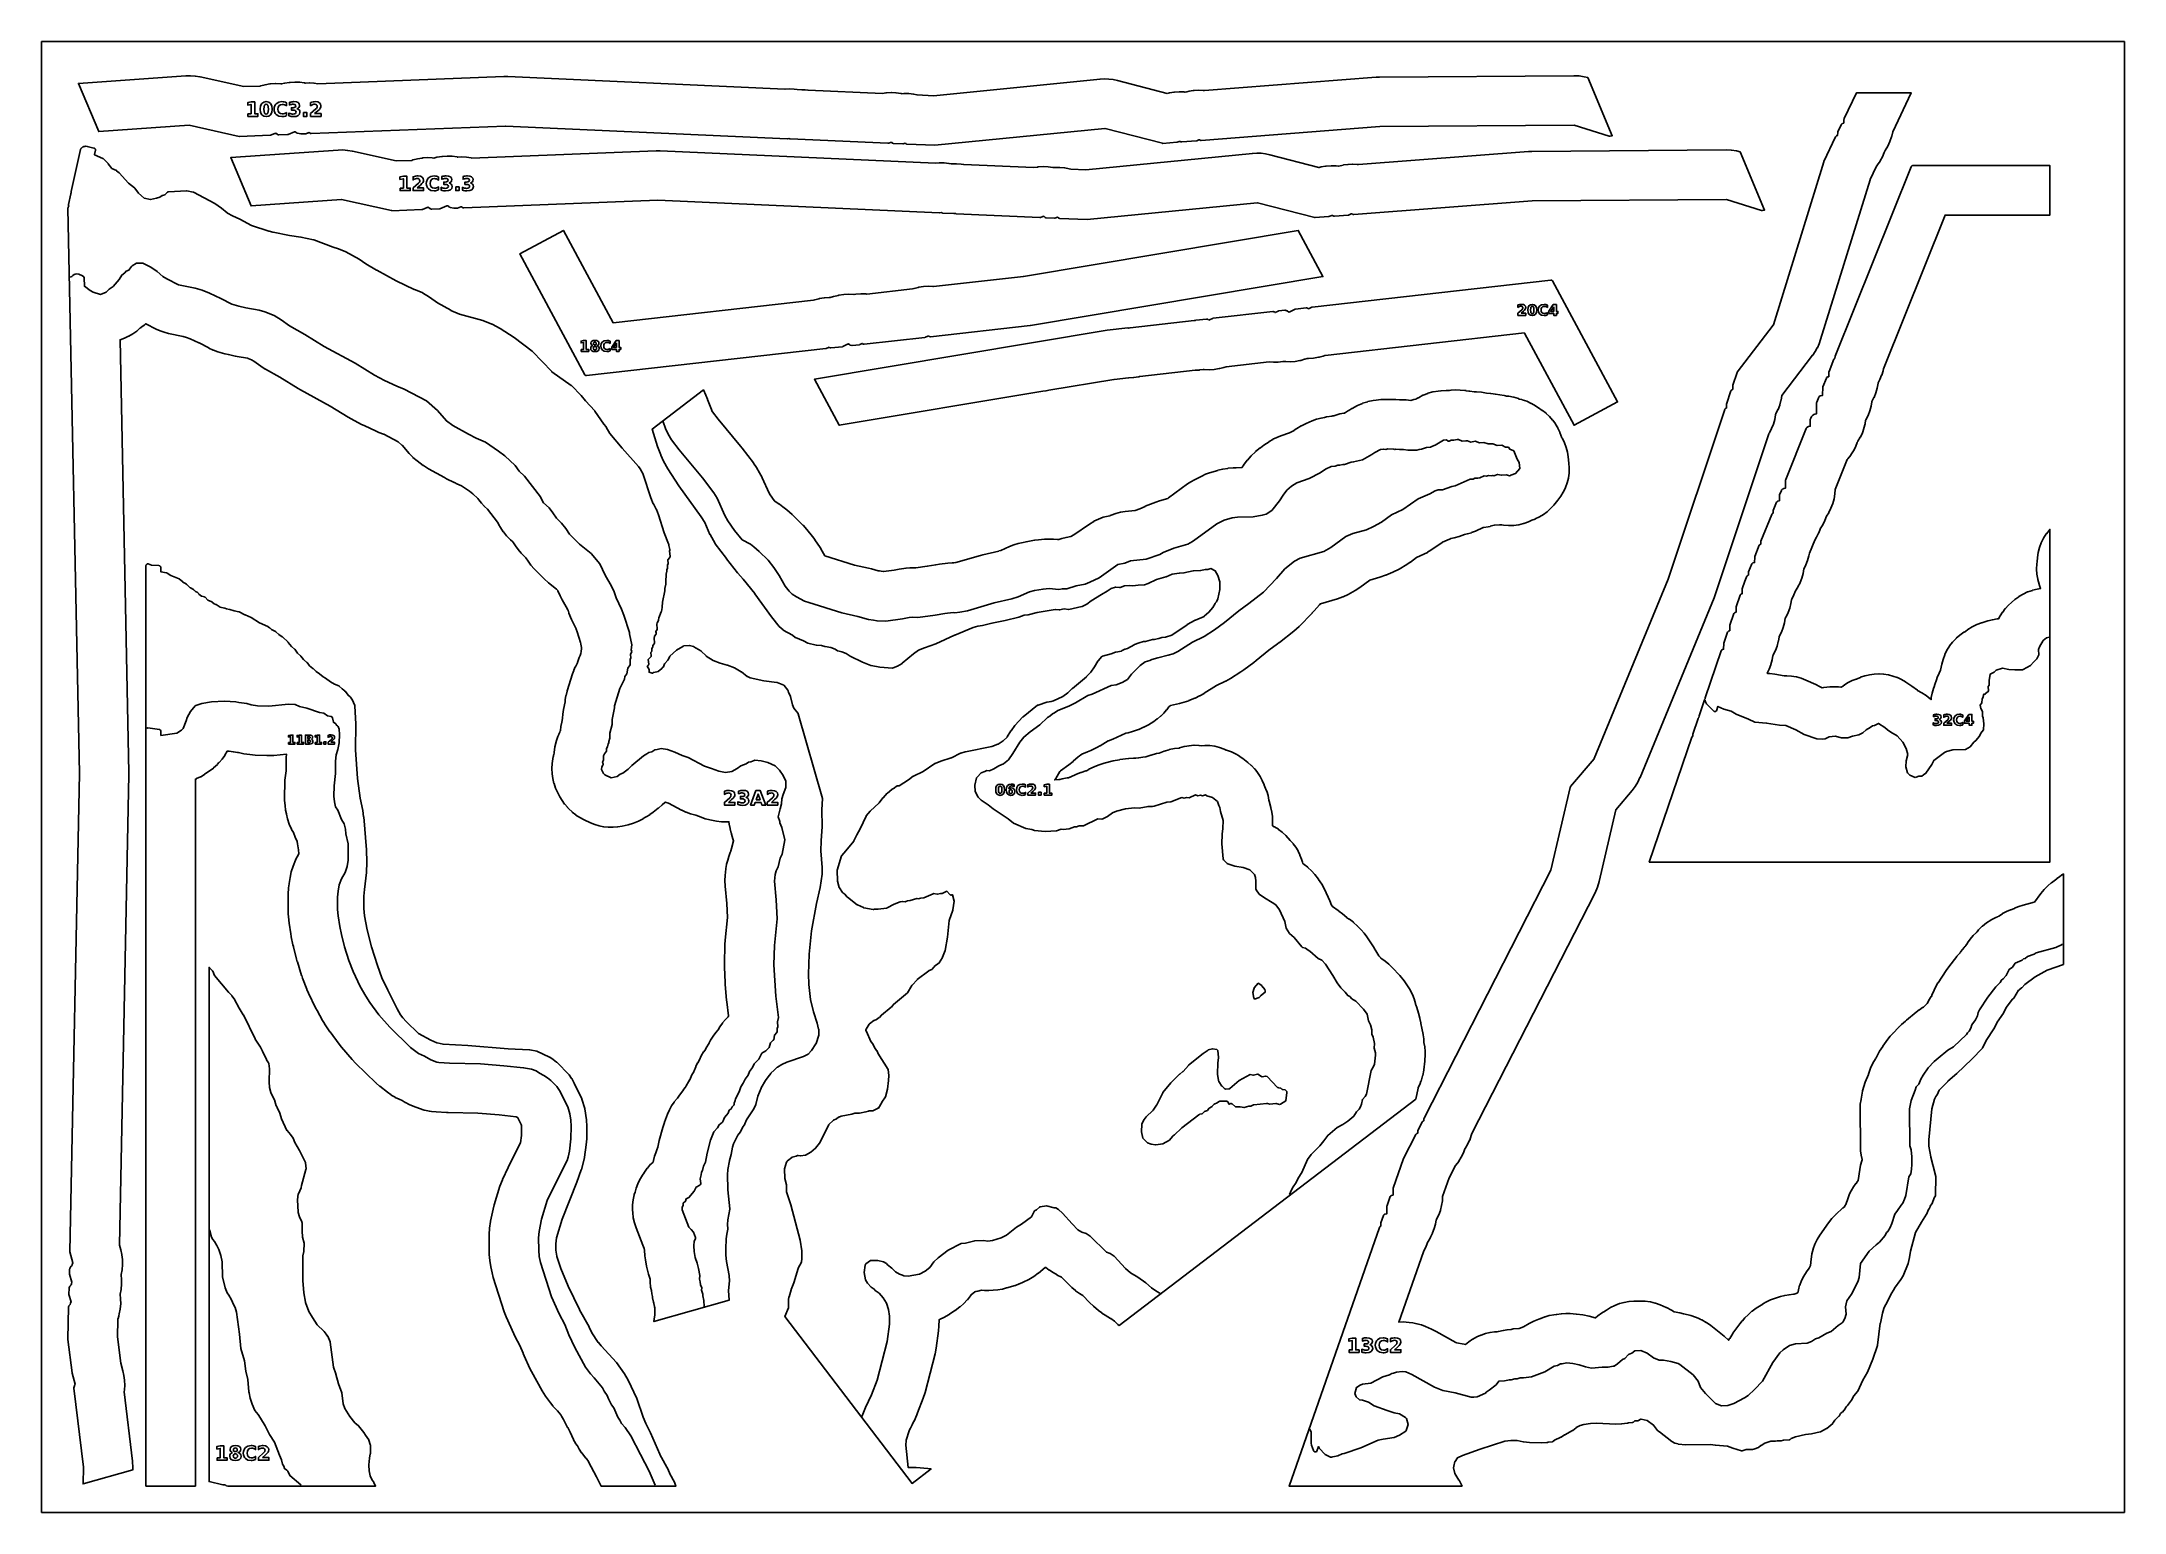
# Model space of a CAD drawing. Header units: millimetres. Extents: x 0 to 841, y 0 to 594.
import ezdxf

# ---------------------------------------------------------------- set-up
doc = ezdxf.new("R2010")
doc.units = ezdxf.units.MM
for name, color, linetype in [('CUT', 1, 'Continuous'), ('ENGRAVE', 5, 'Continuous'), ('SHEET_EDGE_DO_NOT_CUT', 8, 'Continuous')]:
    doc.layers.add(name, color=color, linetype=linetype)

msp = doc.modelspace()

# ---------------------------------------------------------------- linework, layer by layer
at = {"layer": 'CUT'}
for points in [[(633.32, 555.82), (633.28, 555.81), (633.23, 555.81), (633.18, 555.81), (633.02, 555.83), (632.97, 555.84), (632.93, 555.85), (618.89, 560.24), (618.88, 560.24), (618.87, 560.24), (540.42, 559.67), (540.4, 559.67), (468.24, 554.11), (468.19, 554.11), (468.13, 554.11), (467.95, 554.14), (467.9, 554.15), (467.84, 554.17), (467.79, 554.19), (467.75, 554.22), (467.61, 554.31), (467.6, 554.32), (467.58, 554.32), (467.29, 554.29), (467.28, 554.29), (467.27, 554.28), (466.47, 553.99), (466.43, 553.98), (466.38, 553.97), (466.34, 553.96), (460.36, 553.5), (460.3, 553.5), (460.24, 553.5), (460.06, 553.53), (460.01, 553.54), (459.96, 553.56), (459.91, 553.58), (459.86, 553.61), (459.72, 553.71), (459.71, 553.71), (459.7, 553.71), (459.4, 553.68), (459.39, 553.68), (459.38, 553.68), (458.59, 553.38), (458.54, 553.37), (458.5, 553.36), (458.45, 553.35), (452.75, 552.92), (452.69, 552.92), (452.64, 552.92), (452.58, 552.93), (429.41, 558.96), (429.4, 558.96), (429.38, 558.96), (360.71, 552.13), (360.64, 552.13), (349.4, 552.63), (349.35, 552.64), (349.31, 552.64), (349.27, 552.65), (349.1, 552.71), (349.05, 552.72), (349.01, 552.74), (348.97, 552.76), (348.93, 552.79), (348.9, 552.82), (348.71, 552.99), (348.7, 553), (348.69, 553), (347.87, 552.74), (347.83, 552.72), (347.79, 552.72), (347.74, 552.71), (347.7, 552.71), (343.94, 552.88), (343.88, 552.88), (343.82, 552.9), (343.65, 552.95), (343.61, 552.96), (343.57, 552.98), (343.53, 553), (343.49, 553.03), (343.46, 553.06), (343.13, 553.35), (343.12, 553.36), (343.11, 553.36), (342.82, 553.33), (342.81, 553.33), (342.8, 553.33), (342.1, 553.04), (342.06, 553.02), (342.02, 553.01), (341.97, 553), (341.82, 552.98), (341.78, 552.98), (341.73, 552.98), (302.21, 554.75), (302.16, 554.76), (302.12, 554.77), (302.07, 554.78), (301.76, 554.88), (301.75, 554.88), (301.74, 554.88), (301.16, 554.81), (301.12, 554.8), (301.08, 554.8), (187.38, 559.92), (187.36, 559.92), (108.84, 556.86), (108.78, 556.86), (108.72, 556.87), (108.55, 556.9), (108.5, 556.91), (108.45, 556.93), (108.4, 556.96), (108.36, 556.99), (108, 557.24), (107.99, 557.25), (107.98, 557.25), (107.7, 557.22), (107.69, 557.22), (107.68, 557.22), (106.63, 556.8), (106.58, 556.78), (106.52, 556.77), (106.47, 556.77), (104.81, 556.7), (104.76, 556.7), (104.72, 556.71), (104.67, 556.71), (103.37, 557.03), (103.32, 557.05), (103.27, 557.07), (103.22, 557.09), (102.42, 557.6), (102.41, 557.6), (102.4, 557.6), (102.1, 557.57), (102.09, 557.57), (102.08, 557.57), (99.48, 556.52), (99.44, 556.51), (99.4, 556.5), (99.35, 556.49), (99.31, 556.49), (95.84, 556.36), (95.8, 556.36), (95.75, 556.36), (95.71, 556.37), (95.66, 556.38), (95.24, 556.52), (95.19, 556.54), (95.15, 556.56), (95.11, 556.59), (94.54, 556.98), (94.53, 556.99), (94.52, 556.99), (94.23, 556.96), (94.22, 556.96), (94.21, 556.96), (92.46, 556.25), (92.42, 556.24), (92.38, 556.23), (92.34, 556.22), (92.3, 556.22), (79.93, 555.73), (79.88, 555.73), (79.84, 555.74), (79.8, 555.74), (59.6, 560.25), (59.59, 560.25), (59.58, 560.25), (23.04, 557.68), (14.84, 577.15), (58.17, 580.2), (58.2, 580.2), (60.09, 580.25), (60.14, 580.24), (62.02, 580.1), (62.07, 580.1), (63.93, 579.78), (63.96, 579.77), (81.67, 575.82), (81.68, 575.82), (81.69, 575.82), (88.19, 576.07), (88.2, 576.07), (88.22, 576.08), (88.43, 576.15), (88.48, 576.16), (90.24, 576.61), (90.29, 576.62), (92.1, 576.9), (92.12, 576.9), (92.42, 576.93), (92.45, 576.93), (94.47, 577.04), (94.52, 577.04), (96.53, 576.94), (96.59, 576.94), (96.83, 576.9), (96.84, 576.9), (96.86, 576.9), (98.11, 577.22), (98.16, 577.23), (99.99, 577.51), (100.02, 577.51), (100.32, 577.55), (100.34, 577.55), (102.22, 577.66), (102.27, 577.66), (104.14, 577.58), (104.19, 577.58), (106.05, 577.33), (106.09, 577.32), (106.46, 577.23), (106.47, 577.23), (106.48, 577.23), (108.06, 577.3), (108.11, 577.3), (109.94, 577.21), (109.99, 577.2), (111.52, 576.98), (111.53, 576.98), (111.54, 576.98), (186.58, 579.9), (186.6, 579.9), (188.25, 579.9), (188.28, 579.9), (300.1, 574.87), (300.11, 574.87), (300.12, 574.87), (300.12, 574.87), (300.17, 574.87), (301.98, 574.94), (302.02, 574.94), (303.83, 574.83), (303.88, 574.83), (305.06, 574.65), (305.09, 574.64), (307.02, 574.56), (307.03, 574.56), (308.23, 574.56), (308.28, 574.56), (309.45, 574.45), (309.47, 574.45), (339.55, 573.1), (339.56, 573.1), (339.57, 573.1), (340.87, 573.29), (340.89, 573.29), (341.18, 573.32), (341.2, 573.32), (343.09, 573.42), (343.13, 573.42), (345, 573.33), (345.05, 573.32), (346.9, 573.06), (346.95, 573.05), (347.21, 572.99), (347.23, 572.98), (347.24, 572.98), (348.18, 573.05), (348.23, 573.06), (350.14, 573.01), (350.19, 573.01), (352.1, 572.77), (352.15, 572.77), (353.46, 572.47), (353.47, 572.47), (353.48, 572.47), (360.11, 572.17), (360.15, 572.17), (427.4, 578.86), (427.43, 578.87), (429.16, 578.96), (429.2, 578.96), (430.92, 578.9), (430.97, 578.9), (432.68, 578.69), (432.72, 578.68), (434.42, 578.32), (434.44, 578.32), (454.46, 573.11), (454.47, 573.11), (454.48, 573.11), (454.5, 573.11), (454.51, 573.11), (454.52, 573.11), (455.49, 573.35), (455.53, 573.36), (457.15, 573.61), (457.17, 573.61), (457.46, 573.64), (457.49, 573.65), (459.33, 573.77), (459.38, 573.77), (461.21, 573.72), (461.26, 573.71), (461.68, 573.66), (461.69, 573.66), (461.7, 573.66), (462.38, 573.71), (462.39, 573.72), (462.4, 573.72), (463.37, 573.95), (463.41, 573.96), (465.02, 574.21), (465.04, 574.22), (465.34, 574.25), (465.36, 574.25), (467.21, 574.38), (467.25, 574.38), (469.09, 574.33), (469.13, 574.32), (469.56, 574.27), (469.57, 574.27), (469.58, 574.27), (538.87, 579.61), (538.88, 579.61), (540.26, 579.67), (540.28, 579.67), (618.72, 580.24), (618.75, 580.24), (620.78, 580.15), (620.83, 580.15), (622.82, 579.85), (622.87, 579.84), (624.31, 579.47), (634.21, 555.97), (633.32, 555.82)], [(809.86, 218.96), (809.85, 218.95), (809.84, 218.95), (805.05, 216.32), (805.02, 216.3), (800.83, 213.22), (800.82, 213.21), (800.81, 213.2), (799.54, 211.88), (799.49, 211.84), (798.33, 210.88), (798.32, 210.87), (798.31, 210.86), (796.33, 207.7), (796.3, 207.66), (796.26, 207.61), (796.22, 207.58), (795.81, 207.25), (795.8, 207.25), (795.8, 207.24), (793.32, 203.97), (793.32, 203.96), (793.31, 203.95), (792.19, 201.67), (792.17, 201.63), (792.15, 201.6), (789.61, 198), (789.6, 197.99), (789.6, 197.98), (788.38, 195.4), (788.35, 195.34), (785.17, 190.53), (785.15, 190.5), (783.75, 187.6), (783.73, 187.56), (783.7, 187.51), (783.67, 187.47), (779.4, 182.99), (779.38, 182.97), (773.34, 177.23), (773.32, 177.21), (769.71, 174.09), (769.7, 174.07), (766.25, 170.52), (766.24, 170.51), (766.23, 170.49), (765.35, 168.59), (765.33, 168.55), (765.31, 168.51), (765.28, 168.48), (764.89, 168), (764.88, 167.99), (764.88, 167.98), (764.4, 166.94), (764.4, 166.93), (764.39, 166.92), (763.28, 162.99), (763.27, 162.98), (763.27, 162.96), (762.03, 150.48), (762.03, 150.45), (762.11, 147.98), (762.11, 147.95), (762.8, 143.54), (762.8, 143.51), (764.66, 136.7), (764.67, 136.64), (764.82, 135.58), (764.83, 135.51), (764.81, 128.13), (764.81, 128.08), (764.8, 128.03), (764.79, 127.98), (764.77, 127.93), (764.75, 127.88), (764.27, 127.06), (764.26, 127.05), (764.26, 127.04), (763.35, 124.71), (763.33, 124.67), (763.31, 124.62), (763.28, 124.59), (762.61, 123.71), (762.6, 123.7), (762.6, 123.69), (762.39, 123.02), (762.37, 122.98), (762.36, 122.95), (762.34, 122.91), (761.79, 122.04), (761.78, 122.03), (761.78, 122.01), (761.22, 120.55), (761.2, 120.5), (761.17, 120.45), (759.04, 117.26), (759.03, 117.24), (756.73, 113), (756.73, 112.99), (756.72, 112.98), (754.64, 105.53), (754.64, 105.5), (754.3, 102.98), (754.29, 102.94), (753.77, 100.54), (753.76, 100.49), (753.75, 100.45), (751.65, 95.56), (751.63, 95.51), (750.81, 94.1), (750.78, 94.05), (748.15, 90.49), (748.13, 90.47), (746.67, 88.03), (746.66, 88), (745.55, 85.48), (745.53, 85.45), (743.92, 82.41), (743.91, 82.4), (743.91, 82.39), (743.3, 80.5), (743.29, 80.47), (742.47, 76.37), (742.46, 76.35), (741.38, 67.48), (741.37, 67.43), (741.36, 67.38), (739.48, 61.88), (739.47, 61.85), (737.29, 56.64), (737.26, 56.58), (735.37, 53.43), (735.36, 53.4), (733.36, 48.91), (733.34, 48.86), (733.31, 48.82), (733.28, 48.78), (731.77, 47.05), (731.77, 47.04), (731.76, 47.03), (730.8, 45.32), (730.77, 45.27), (729.19, 43.11), (729.15, 43.07), (729.12, 43.03), (728.68, 42.64), (728.67, 42.64), (728.67, 42.62), (728.32, 41.88), (728.3, 41.84), (728.27, 41.8), (728.25, 41.77), (727.19, 40.53), (727.16, 40.5), (727.12, 40.47), (726.43, 39.9), (726.42, 39.89), (726.41, 39.87), (725.82, 38.89), (725.8, 38.86), (725.77, 38.82), (725.74, 38.79), (724.08, 37.25), (724.07, 37.24), (724.06, 37.23), (723.32, 36.04), (723.29, 36), (723.26, 35.96), (723.22, 35.92), (720.86, 33.89), (720.81, 33.86), (720.77, 33.83), (718.34, 32.53), (718.3, 32.51), (718.26, 32.5), (718.21, 32.49), (714.67, 31.72), (714.61, 31.71), (712.31, 31.48), (712.28, 31.48), (708.22, 30.5), (708.19, 30.49), (706.49, 29.83), (706.48, 29.83), (706.47, 29.82), (706.01, 29.41), (705.98, 29.38), (705.94, 29.35), (705.89, 29.33), (705.78, 29.28), (705.74, 29.26), (705.69, 29.25), (705.64, 29.24), (705.6, 29.23), (703.35, 29.13), (703.34, 29.12), (703.32, 29.12), (702.47, 28.91), (702.41, 28.9), (702.36, 28.9), (700.83, 28.88), (700.82, 28.88), (700.8, 28.87), (700.13, 28.73), (700.08, 28.72), (700.04, 28.72), (699.99, 28.72), (698.33, 28.81), (698.32, 28.81), (698.3, 28.81), (695.83, 27.93), (695.82, 27.93), (695.81, 27.92), (694.29, 27.03), (694.28, 27.03), (694.27, 27.02), (693.38, 26.27), (693.33, 26.24), (693.28, 26.21), (693.23, 26.19), (691.37, 25.5), (691.32, 25.48), (690.89, 25.37), (690.83, 25.36), (690.77, 25.36), (688.33, 25.33), (688.32, 25.33), (688.31, 25.33), (686.68, 24.9), (686.63, 24.89), (686.57, 24.88), (686.52, 24.88), (686.47, 24.89), (686.42, 24.9), (682.97, 25.88), (682.92, 25.9), (680.81, 26.76), (680.8, 26.76), (680.78, 26.77), (675.88, 27.11), (675.83, 27.12), (673.87, 27.44), (673.86, 27.44), (673.85, 27.44), (663.97, 27.33), (663.92, 27.33), (660.87, 27.59), (660.82, 27.59), (660.77, 27.61), (659.55, 27.96), (659.51, 27.98), (659.47, 27.99), (658.3, 28.56), (658.25, 28.59), (658.21, 28.62), (653.35, 32.46), (653.32, 32.47), (652.62, 32.91), (652.58, 32.93), (652.54, 32.96), (652.51, 33), (652.48, 33.03), (650.82, 35.24), (650.82, 35.25), (650.81, 35.25), (648.34, 37.07), (648.33, 37.07), (648.32, 37.08), (645.83, 37.59), (645.82, 37.59), (645.81, 37.59), (644.61, 36.99), (644.56, 36.97), (644.51, 36.95), (644.46, 36.94), (644.41, 36.94), (644.36, 36.94), (643.33, 36.99), (643.32, 36.99), (643.31, 36.98), (642.82, 36.47), (642.79, 36.44), (642.75, 36.41), (642.72, 36.38), (642.68, 36.36), (642.52, 36.28), (642.48, 36.27), (642.44, 36.25), (642.39, 36.24), (642.35, 36.24), (642.3, 36.23), (640.83, 36.22), (640.82, 36.22), (640.8, 36.21), (640.33, 36.01), (640.28, 35.99), (640.23, 35.97), (640.18, 35.97), (638.07, 35.77), (638.05, 35.76), (635.66, 35.63), (635.61, 35.63), (627.82, 35.98), (627.8, 35.98), (625.41, 35.89), (625.38, 35.89), (622.78, 35.49), (622.75, 35.48), (621.28, 35.04), (621.27, 35.04), (621.26, 35.03), (619.64, 34.21), (619.63, 34.2), (619.62, 34.2), (618.3, 33.09), (618.26, 33.05), (618.21, 33.03), (615, 31.36), (614.98, 31.34), (613.52, 30.35), (613.48, 30.33), (613.44, 30.31), (610.83, 29.15), (610.82, 29.14), (610.81, 29.13), (610.45, 28.74), (610.41, 28.7), (610.37, 28.67), (610.33, 28.64), (610.28, 28.62), (610.12, 28.55), (610.07, 28.53), (610.02, 28.52), (609.96, 28.51), (608.33, 28.39), (608.32, 28.38), (608.3, 28.38), (608.02, 28.25), (607.98, 28.24), (607.93, 28.23), (607.88, 28.22), (607.84, 28.21), (605.67, 28.13), (605.64, 28.13), (600.81, 28.26), (600.77, 28.26), (598.31, 28.52), (598.26, 28.53), (595.81, 29), (595.8, 29), (595.79, 29), (593.33, 29.08), (593.32, 29.08), (593.31, 29.08), (590.81, 28.72), (590.8, 28.72), (590.79, 28.71), (580.82, 25.49), (580.82, 25.48), (573.73, 23), (573.71, 22.99), (571.76, 22.06), (571.75, 22.05), (571.75, 22.04), (570.72, 20.6), (570.72, 20.59), (570.71, 20.58), (570.19, 18.66), (570.19, 18.65), (570.18, 18.64), (570.15, 18.02), (570.15, 18.01), (570.15, 18), (570.64, 15.69), (570.64, 15.68), (570.65, 15.67), (572.33, 13.05), (572.35, 13), (573.55, 10.62), (503.7, 10.62), (540.19, 115.08), (540.21, 115.13), (540.24, 115.18), (540.33, 115.32), (540.36, 115.36), (540.39, 115.4), (540.43, 115.43), (540.47, 115.46), (540.51, 115.49), (540.74, 115.61), (540.75, 115.62), (540.75, 115.63), (540.79, 116.73), (540.8, 116.78), (540.81, 116.83), (540.82, 116.88), (541.88, 119.92), (541.9, 119.97), (541.92, 120.01), (542, 120.14), (542.02, 120.18), (542.06, 120.22), (542.09, 120.25), (542.13, 120.28), (542.21, 120.34), (542.25, 120.37), (542.29, 120.39), (542.34, 120.41), (542.39, 120.42), (543.18, 120.62), (543.19, 120.62), (543.19, 120.63), (543.25, 123.75), (543.25, 123.81), (543.26, 123.86), (543.28, 123.91), (544.55, 127.53), (544.57, 127.58), (544.6, 127.62), (544.63, 127.67), (544.66, 127.71), (544.7, 127.74), (544.88, 127.9), (544.92, 127.93), (544.97, 127.95), (545.01, 127.98), (545.06, 127.99), (545.11, 128), (545.67, 128.12), (545.69, 128.12), (545.69, 128.13), (545.71, 130.8), (545.72, 130.85), (545.73, 130.91), (545.74, 130.96), (549.91, 142.91), (549.94, 142.97), (554.89, 152.66), (554.91, 152.7), (554.94, 152.74), (554.97, 152.78), (555.11, 152.93), (555.14, 152.96), (555.18, 152.99), (555.22, 153.01), (555.26, 153.04), (555.31, 153.05), (555.35, 153.07), (555.65, 153.14), (555.67, 153.15), (555.67, 153.16), (555.68, 154.02), (555.68, 154.07), (555.69, 154.11), (555.7, 154.16), (555.74, 154.31), (555.76, 154.36), (555.78, 154.4), (557.49, 157.74), (557.52, 157.78), (557.55, 157.83), (557.59, 157.87), (557.69, 157.97), (557.73, 158), (557.77, 158.03), (557.81, 158.05), (557.86, 158.07), (557.9, 158.09), (558.14, 158.15), (558.15, 158.16), (558.15, 158.17), (558.16, 158.87), (558.16, 158.91), (558.17, 158.96), (558.18, 159), (558.22, 159.16), (558.24, 159.2), (558.26, 159.25), (609.46, 259.32), (609.47, 259.34), (609.48, 259.35), (617.24, 292.81), (617.25, 292.86), (617.27, 292.9), (617.29, 292.95), (617.37, 293.09), (617.4, 293.13), (617.42, 293.17), (626.92, 304.4), (626.93, 304.41), (626.93, 304.42), (656.84, 376.94), (656.84, 376.96), (679.64, 445.42), (679.66, 445.46), (679.68, 445.51), (679.71, 445.55), (679.84, 445.73), (679.87, 445.77), (679.9, 445.8), (679.93, 445.83), (679.97, 445.86), (680.01, 445.88), (680.05, 445.9), (680.28, 446), (680.29, 446.01), (680.29, 446.02), (680.34, 447.43), (680.34, 447.47), (680.35, 447.52), (680.36, 447.57), (682.14, 452.92), (682.16, 452.97), (682.18, 453.01), (682.21, 453.05), (682.34, 453.23), (682.36, 453.27), (682.4, 453.3), (682.43, 453.33), (682.47, 453.36), (682.51, 453.39), (682.55, 453.4), (682.78, 453.51), (682.79, 453.51), (682.8, 453.52), (682.88, 453.81), (682.88, 453.82), (682.88, 453.83), (682.9, 455.11), (682.9, 455.16), (682.91, 455.21), (682.92, 455.26), (684.63, 460.37), (684.65, 460.42), (684.67, 460.47), (684.7, 460.52), (699.25, 479.54), (699.26, 479.55), (699.26, 479.56), (719.61, 545.51), (719.63, 545.57), (724.35, 555.51), (724.38, 555.56), (724.4, 555.6), (724.43, 555.64), (724.6, 555.81), (724.63, 555.85), (724.67, 555.88), (724.7, 555.9), (724.75, 555.93), (724.79, 555.94), (725.2, 556.1), (725.21, 556.11), (725.22, 556.12), (725.3, 557.41), (725.3, 557.46), (725.31, 557.51), (725.33, 557.55), (725.35, 557.6), (726.68, 560.42), (726.71, 560.47), (726.74, 560.51), (726.77, 560.55), (726.98, 560.77), (727.02, 560.8), (727.06, 560.83), (727.11, 560.86), (727.15, 560.88), (727.68, 561.1), (727.7, 561.11), (727.7, 561.12), (727.78, 561.4), (727.79, 561.41), (727.79, 561.42), (727.79, 562.57), (727.79, 562.62), (727.8, 562.66), (727.81, 562.7), (727.85, 562.85), (727.86, 562.89), (727.88, 562.93), (732.78, 573.26), (754.92, 573.26), (747.45, 557.54), (747.45, 557.52), (747.45, 557.51), (747.06, 555.89), (747.06, 555.86), (746.97, 555.58), (746.97, 555.55), (746.32, 553.67), (746.31, 553.63), (745.48, 551.83), (745.46, 551.79), (744.46, 550.09), (744.43, 550.04), (744.24, 549.78), (744.23, 549.77), (744.22, 549.75), (744.08, 549.29), (744.07, 549.25), (743.35, 547.52), (743.33, 547.48), (742.44, 545.83), (742.42, 545.78), (741.38, 544.23), (741.35, 544.19), (740.8, 543.5), (740.79, 543.49), (740.78, 543.48), (738.31, 538.28), (738.3, 538.24), (718.37, 473.66), (718.37, 473.64), (717.78, 472.01), (717.77, 471.97), (717.04, 470.4), (717.02, 470.36), (716.17, 468.87), (716.14, 468.83), (715.15, 467.41), (715.14, 467.39), (702.7, 451.12), (702.69, 451.11), (702.69, 451.1), (702.69, 451.07), (702.68, 451.03), (702.36, 449.16), (702.35, 449.11), (701.85, 447.28), (701.83, 447.23), (701.16, 445.46), (701.14, 445.42), (700.29, 443.72), (700.27, 443.67), (700.19, 443.55), (700.19, 443.54), (700.18, 443.53), (700.16, 443.3), (700.16, 443.25), (699.82, 441.4), (699.8, 441.35), (699.29, 439.54), (699.27, 439.5), (698.58, 437.74), (698.56, 437.7), (697.7, 436.02), (697.68, 435.98), (697.48, 435.67), (697.47, 435.66), (697.47, 435.65), (675.82, 370.64), (675.81, 370.62), (675.33, 369.34), (675.33, 369.32), (645.42, 296.8), (645.41, 296.77), (644.54, 294.94), (644.52, 294.89), (643.47, 293.17), (643.44, 293.12), (642.21, 291.51), (642.19, 291.49), (635.68, 283.78), (635.67, 283.77), (635.67, 283.76), (628.96, 254.83), (628.95, 254.8), (628.26, 252.5), (628.24, 252.44), (627.28, 250.24), (627.27, 250.21), (577.52, 152.98), (577.51, 152.97), (577.51, 152.95), (577.31, 152.2), (577.3, 152.15), (576.65, 150.36), (576.63, 150.32), (575.8, 148.6), (575.78, 148.55), (574.79, 146.92), (574.76, 146.88), (574.69, 146.79), (574.68, 146.78), (574.68, 146.77), (574.13, 145.27), (574.11, 145.22), (573.27, 143.49), (573.24, 143.45), (572.24, 141.81), (572.21, 141.77), (571.05, 140.24), (571.01, 140.2), (570.95, 140.14), (570.95, 140.13), (570.94, 140.12), (568.36, 135.08), (568.35, 135.05), (565.73, 127.53), (565.73, 127.52), (565.72, 127.51), (565.63, 125.88), (565.62, 125.83), (565.32, 123.93), (565.31, 123.88), (564.83, 122.01), (564.81, 121.96), (564.14, 120.15), (564.12, 120.11), (563.28, 118.37), (563.25, 118.33), (563.08, 118.05), (563.08, 118.04), (563.07, 118.03), (562.83, 116.49), (562.82, 116.44), (562.35, 114.63), (562.33, 114.59), (561.69, 112.83), (561.67, 112.79), (560.87, 111.1), (560.85, 111.06), (559.88, 109.46), (559.86, 109.42), (559.82, 109.37), (559.81, 109.36), (559.81, 109.35), (559.79, 109.3), (559.78, 109.25), (559.11, 107.5), (559.09, 107.45), (558.25, 105.77), (558.23, 105.73), (557.96, 105.29), (557.95, 105.28), (557.95, 105.27), (548.01, 76.84), (548.01, 76.83), (548.02, 76.83), (549.77, 76.9), (549.83, 76.9), (552.2, 76.71), (552.23, 76.7), (553.64, 76.5), (553.66, 76.5), (555.37, 76.18), (555.42, 76.17), (557.08, 75.7), (557.13, 75.68), (558.76, 75.06), (558.78, 75.05), (561.26, 73.98), (561.28, 73.97), (563.08, 73.08), (563.1, 73.07), (571.09, 68.6), (571.12, 68.59), (571.36, 68.5), (571.37, 68.49), (571.38, 68.49), (574.36, 67.95), (574.38, 67.95), (575, 67.81), (575.01, 67.81), (575.02, 67.82), (576.3, 68.88), (576.34, 68.91), (577.84, 69.94), (577.88, 69.97), (579.48, 70.85), (579.52, 70.87), (581.2, 71.61), (581.24, 71.62), (582.98, 72.19), (583.02, 72.21), (584.8, 72.61), (584.85, 72.62), (586.67, 72.86), (586.69, 72.87), (587.67, 72.95), (587.71, 72.95), (588.28, 73.09), (588.31, 73.09), (590.18, 73.42), (590.21, 73.43), (590.26, 73.43), (591.7, 73.72), (591.74, 73.73), (593.32, 73.91), (593.34, 73.91), (594.17, 74.08), (594.23, 74.09), (596.61, 74.28), (596.64, 74.28), (596.67, 74.28), (596.68, 74.29), (596.69, 74.29), (598.39, 74.92), (598.4, 74.92), (598.41, 74.93), (600.61, 76.23), (600.64, 76.24), (602.51, 77.22), (602.56, 77.24), (604.52, 78.01), (604.57, 78.03), (604.92, 78.12), (604.93, 78.12), (604.94, 78.13), (605.3, 78.31), (605.34, 78.32), (607.02, 78.96), (607.06, 78.98), (608.78, 79.46), (608.83, 79.47), (610.59, 79.79), (610.63, 79.8), (611.54, 79.88), (611.57, 79.89), (611.87, 79.95), (611.89, 79.95), (613.64, 80.22), (613.68, 80.22), (615.43, 80.33), (615.48, 80.34), (617.24, 80.29), (617.26, 80.29), (619.71, 80.11), (619.74, 80.11), (622.35, 79.74), (622.38, 79.74), (624.85, 79.22), (624.88, 79.22), (627.36, 78.53), (627.38, 78.53), (627.39, 78.52), (627.4, 78.53), (628.33, 79.34), (628.36, 79.37), (629.87, 80.46), (629.91, 80.49), (631.52, 81.43), (631.56, 81.45), (631.59, 81.46), (631.61, 81.47), (631.62, 81.48), (631.86, 81.67), (631.9, 81.69), (633.52, 82.71), (633.57, 82.73), (635.28, 83.59), (635.32, 83.61), (637.11, 84.29), (637.16, 84.3), (639.01, 84.8), (639.06, 84.81), (640.94, 85.13), (640.99, 85.14), (642.91, 85.27), (642.94, 85.27), (645.41, 85.32), (645.44, 85.32), (647.48, 85.25), (647.54, 85.25), (649.55, 84.97), (649.6, 84.96), (651.58, 84.47), (651.63, 84.46), (653.55, 83.76), (653.58, 83.76), (656.05, 82.72), (656.08, 82.7), (658.15, 81.68), (658.2, 81.65), (659.22, 80.99), (659.24, 80.99), (659.25, 80.98), (661.5, 80.57), (661.52, 80.57), (663.05, 80.22), (663.07, 80.22), (665.95, 79.45), (665.97, 79.44), (667.77, 78.87), (667.82, 78.85), (669.56, 78.1), (669.58, 78.09), (670.31, 77.74), (670.33, 77.72), (672.19, 76.69), (672.24, 76.66), (673.97, 75.43), (673.99, 75.41), (679.35, 71.17), (679.37, 71.15), (681.12, 69.57), (681.17, 69.53), (681.2, 69.5), (681.2, 69.49), (681.21, 69.5), (681.61, 70.22), (681.63, 70.24), (682.94, 72.29), (682.96, 72.32), (685.77, 76.17), (685.78, 76.19), (686.73, 77.38), (686.75, 77.41), (687.78, 78.52), (687.8, 78.54), (689.03, 79.77), (689.05, 79.79), (690.61, 81.19), (690.65, 81.22), (692.35, 82.45), (692.37, 82.46), (694.99, 84.15), (695.01, 84.16), (696.51, 85.03), (696.54, 85.05), (698.1, 85.78), (698.14, 85.8), (699.77, 86.39), (699.79, 86.4), (702.16, 87.15), (702.18, 87.16), (703.87, 87.61), (703.91, 87.62), (705.62, 87.92), (705.67, 87.92), (707.41, 88.07), (707.43, 88.07), (707.65, 88.08), (707.66, 88.08), (707.67, 88.08), (708.07, 88.28), (708.11, 88.3), (709.11, 88.7), (709.12, 88.7), (709.12, 88.71), (709.36, 89.81), (709.37, 89.83), (709.89, 91.74), (709.91, 91.78), (710.62, 93.62), (710.64, 93.66), (711.53, 95.41), (711.55, 95.46), (712.62, 97.12), (712.64, 97.14), (713.69, 98.61), (713.7, 98.64), (714.23, 99.65), (714.24, 99.66), (714.24, 99.67), (714.48, 102.28), (714.48, 102.31), (714.77, 104.33), (714.78, 104.38), (715.28, 106.35), (715.29, 106.4), (715.99, 108.31), (716.01, 108.36), (716.9, 110.18), (716.93, 110.23), (718.01, 111.96), (718.03, 111.98), (721.52, 116.96), (721.53, 116.98), (722.9, 118.71), (722.93, 118.75), (724.48, 120.32), (724.5, 120.33), (727.38, 122.94), (727.4, 122.96), (727.97, 123.43), (727.98, 123.44), (727.99, 123.45), (728.16, 123.76), (728.19, 123.8), (728.57, 124.33), (728.58, 124.34), (728.58, 124.35), (729.31, 126.61), (729.32, 126.63), (729.93, 128.27), (729.94, 128.31), (730.69, 129.88), (730.71, 129.92), (731.59, 131.41), (731.62, 131.45), (732.64, 132.87), (732.65, 132.88), (733.14, 133.51), (733.16, 133.53), (733.46, 134), (733.47, 134.01), (733.47, 134.02), (734.15, 138.49), (734.16, 138.51), (734.5, 140.22), (734.51, 140.26), (734.99, 141.92), (735.01, 141.96), (735.19, 142.44), (735.2, 142.45), (735.2, 142.46), (735.19, 142.47), (735.19, 142.5), (734.78, 144.21), (734.77, 144.25), (734.51, 146.02), (734.51, 146.06), (734.41, 147.85), (734.41, 147.88), (734.3, 162.83), (734.31, 162.86), (734.39, 164.82), (734.39, 164.87), (734.67, 166.81), (734.68, 166.84), (735.33, 170.17), (735.33, 170.19), (735.76, 171.94), (735.77, 171.98), (736.35, 173.69), (736.36, 173.71), (737.63, 176.91), (737.63, 176.93), (737.76, 177.36), (737.77, 177.39), (738.47, 179.41), (738.49, 179.46), (739.4, 181.37), (739.43, 181.42), (740.55, 183.23), (740.58, 183.28), (740.75, 183.49), (740.76, 183.5), (740.76, 183.51), (741.29, 184.6), (741.3, 184.62), (742.18, 186.21), (742.19, 186.24), (743.43, 188.2), (743.44, 188.22), (745.54, 191.15), (745.55, 191.16), (746.45, 192.33), (746.47, 192.35), (747.45, 193.45), (747.47, 193.46), (749.9, 195.96), (749.91, 195.98), (751.01, 197.03), (751.03, 197.04), (752.58, 198.41), (752.59, 198.42), (753.06, 198.82), (753.06, 198.82), (756.93, 202.02), (756.94, 202.03), (758.2, 202.99), (758.23, 203.01), (759.56, 203.87), (759.58, 203.88), (759.93, 204.09), (759.94, 204.09), (759.96, 204.1), (761.4, 205.47), (761.41, 205.48), (761.42, 205.49), (762.07, 206.77), (762.1, 206.81), (763.05, 208.32), (763.07, 208.34), (763.08, 208.37), (763.09, 208.38), (763.1, 208.39), (763.22, 208.8), (763.24, 208.85), (764.15, 210.92), (764.16, 210.95), (764.73, 212.06), (764.74, 212.08), (765.74, 213.81), (765.76, 213.84), (769, 218.86), (769.01, 218.88), (770.08, 220.37), (770.09, 220.39), (773.36, 224.55), (773.38, 224.57), (774.54, 225.91), (774.55, 225.92), (774.78, 226.17), (774.79, 226.18), (774.8, 226.19), (774.99, 226.49), (775.02, 226.54), (776.32, 228.18), (776.36, 228.23), (776.99, 228.86), (776.99, 228.87), (777, 228.88), (777.6, 229.93), (777.62, 229.98), (778.68, 231.49), (778.71, 231.53), (779.91, 232.94), (779.94, 232.97), (781.27, 234.26), (781.31, 234.29), (781.52, 234.46), (781.53, 234.47), (781.54, 234.48), (782.12, 235.21), (782.16, 235.25), (783.65, 236.73), (783.69, 236.76), (785.33, 238.07), (785.37, 238.11), (787.15, 239.23), (787.19, 239.26), (789.09, 240.2), (789.11, 240.21), (789.82, 240.51), (789.85, 240.53), (790.2, 240.74), (790.22, 240.76), (790.3, 240.82), (790.34, 240.85), (791.81, 241.79), (791.85, 241.81), (793.41, 242.62), (793.45, 242.64), (795.08, 243.3), (795.1, 243.31), (796.27, 243.73), (796.28, 243.73), (796.29, 243.74), (796.66, 243.94), (796.7, 243.96), (798.36, 244.67), (798.4, 244.68), (800.13, 245.24), (800.15, 245.24), (804.64, 246.46), (804.65, 246.47), (804.66, 246.48), (807.23, 249.92), (807.24, 249.95), (808.58, 251.56), (808.62, 251.6), (810.13, 253.06), (810.15, 253.08), (811.49, 254.26), (811.52, 254.28), (813.69, 255.92), (813.72, 255.94), (814.85, 256.68), (814.87, 256.7), (815.82, 257.45), (815.84, 257.47), (816.38, 257.86), (816.38, 221.28), (809.86, 218.96)], [(15.81, 550.75), (15.84, 550.79), (15.86, 550.82), (15.89, 550.85), (16.31, 551.24), (16.34, 551.27), (16.38, 551.3), (16.42, 551.32), (16.87, 551.55), (16.91, 551.57), (16.95, 551.59), (16.99, 551.6), (17.55, 551.71), (17.6, 551.72), (17.65, 551.73), (17.69, 551.72), (18.34, 551.67), (18.38, 551.66), (18.42, 551.66), (21.12, 551.01), (21.17, 551), (21.21, 550.98), (21.33, 550.93), (21.38, 550.9), (21.43, 550.87), (21.47, 550.84), (21.51, 550.8), (21.59, 550.7), (21.62, 550.67), (21.64, 550.62), (21.66, 550.58), (21.68, 550.54), (21.69, 550.49), (21.72, 550.36), (21.73, 550.31), (21.73, 550.26), (21.73, 550.21), (21.72, 550.15), (21.35, 548.36), (21.35, 548.35), (21.36, 548.34), (24.68, 546.87), (24.73, 546.84), (24.77, 546.82), (24.8, 546.79), (24.84, 546.76), (26.82, 544.74), (26.87, 544.69), (28.34, 542.73), (28.35, 542.72), (28.36, 542.71), (30.17, 541.93), (30.22, 541.91), (30.26, 541.88), (30.29, 541.86), (31.29, 541.03), (31.32, 541.01), (31.35, 540.98), (35.08, 536.84), (35.09, 536.84), (35.1, 536.83), (37.47, 534.94), (37.5, 534.91), (37.53, 534.88), (37.56, 534.84), (39.07, 532.79), (39.08, 532.77), (39.09, 532.76), (41.37, 530.84), (41.38, 530.83), (41.39, 530.83), (43.98, 530.23), (43.99, 530.22), (44, 530.23), (46.4, 530.77), (46.43, 530.77), (47.71, 531.21), (47.72, 531.22), (47.74, 531.23), (48.7, 531.82), (48.75, 531.85), (48.79, 531.87), (48.84, 531.88), (49.74, 532.11), (49.75, 532.11), (49.76, 532.12), (50.66, 533.13), (50.7, 533.17), (50.73, 533.2), (50.78, 533.23), (50.82, 533.25), (51.04, 533.36), (51.09, 533.38), (51.13, 533.39), (51.18, 533.4), (51.23, 533.4), (58.53, 533.71), (58.59, 533.71), (58.65, 533.7), (61.24, 533.19), (61.29, 533.18), (61.33, 533.16), (61.37, 533.14), (69.93, 528.61), (69.98, 528.58), (72.58, 526.75), (72.61, 526.72), (74.96, 524.8), (74.97, 524.79), (74.98, 524.79), (77.04, 523.6), (77.07, 523.59), (80.05, 522.29), (80.08, 522.28), (84.72, 519.78), (84.73, 519.77), (84.74, 519.77), (91.79, 517.44), (91.81, 517.44), (93.41, 517.05), (93.42, 517.05), (100.08, 515.76), (100.09, 515.75), (104.67, 515.05), (104.7, 515.04), (109.83, 513.93), (109.86, 513.93), (109.9, 513.91), (117.68, 510.97), (117.7, 510.96), (119.84, 510.35), (119.9, 510.33), (122.79, 509.08), (122.84, 509.06), (128.15, 506.18), (128.19, 506.16), (130.89, 504.31), (130.91, 504.31), (135.27, 501.71), (135.28, 501.7), (143.18, 497.43), (143.19, 497.42), (150.48, 493.91), (150.5, 493.9), (153.7, 492.64), (153.74, 492.62), (153.77, 492.6), (156.63, 490.84), (156.67, 490.82), (159.84, 488.49), (159.87, 488.48), (165.23, 485.49), (165.25, 485.48), (168.74, 483.9), (168.75, 483.9), (168.76, 483.9), (178.13, 481.36), (178.18, 481.34), (181.85, 479.86), (181.89, 479.85), (185.13, 478.21), (185.18, 478.19), (190.76, 474.56), (190.79, 474.54), (198.12, 468.94), (198.15, 468.92), (198.17, 468.89), (205.98, 460.71), (205.99, 460.71), (206, 460.7), (213.82, 455.17), (213.86, 455.14), (213.89, 455.11), (217.82, 451.14), (217.86, 451.1), (219.56, 448.97), (219.57, 448.95), (223.36, 444.83), (223.4, 444.78), (227.05, 439.46), (227.06, 439.44), (227.92, 438.39), (227.94, 438.36), (227.97, 438.32), (229.44, 435.73), (229.45, 435.72), (229.45, 435.71), (234.43, 429.81), (234.44, 429.8), (241.02, 422.44), (241.05, 422.4), (241.7, 421.52), (241.72, 421.49), (241.74, 421.45), (242.88, 419.26), (242.9, 419.22), (242.91, 419.18), (246.02, 409.71), (246.02, 409.69), (246.98, 407.38), (247, 407.36), (248.2, 405.12), (248.22, 405.07), (249.08, 402.92), (249.09, 402.89), (251.36, 395.57), (251.37, 395.55), (253.17, 391.18), (253.19, 391.13), (253.2, 391.08), (253.21, 391.04), (253.21, 390.99), (253.21, 390.49), (253.21, 390.47), (253.21, 390.46), (253.67, 388.9), (253.68, 388.85), (253.69, 388.81), (253.69, 388.76), (253.69, 388.71), (253.69, 388.67), (253.68, 388.62), (253.57, 388.26), (253.57, 388.25), (253.57, 388.24), (253.75, 386.19), (253.75, 386.14), (253.75, 386.09), (253.74, 386.04), (253.73, 385.99), (253.68, 385.84), (253.65, 385.78), (253.63, 385.74), (253.6, 385.69), (252.8, 384.65), (252.79, 384.64), (252.79, 384.62), (253, 383.37), (253, 383.32), (253, 383.27), (253, 383.22), (252.99, 383.17), (252.97, 383.12), (252.95, 383.07), (252.75, 382.65), (252.75, 382.64), (252.75, 382.62), (252.72, 381.41), (252.72, 381.36), (252.71, 381.31), (252.7, 381.26), (252.68, 381.21), (252.48, 380.78), (252.47, 380.77), (252.47, 380.75), (252.51, 380.37), (252.51, 380.32), (252.51, 380.27), (252.5, 380.23), (252.49, 380.18), (252.13, 378.95), (252.13, 378.94), (252.13, 378.92), (252.23, 377.88), (252.24, 377.83), (252.23, 377.78), (252.23, 377.74), (252.22, 377.69), (252.01, 376.99), (252.01, 376.98), (252.01, 376.96), (252.03, 375.03), (252.02, 374.97), (252.01, 374.91), (251.61, 373.17), (251.61, 373.15), (251.61, 373.14), (251.66, 372.29), (251.66, 372.25), (251.66, 372.21), (251.65, 372.16), (250.71, 367.59), (250.71, 367.58), (250.71, 367.57), (250.63, 365.57), (250.63, 365.52), (250.62, 365.47), (250.24, 363.84), (250.23, 363.8), (250.21, 363.77), (249.19, 361.24), (249.19, 361.23), (249.19, 361.22), (249.12, 360.44), (249.12, 360.39), (249.11, 360.34), (249.09, 360.29), (249.07, 360.24), (248.59, 359.33), (248.58, 359.32), (248.58, 359.31), (248.45, 358.76), (248.44, 358.75), (248.44, 358.74), (248.54, 356.86), (248.54, 356.81), (248.53, 356.77), (248.52, 356.72), (248.51, 356.68), (248.5, 356.64), (248.48, 356.6), (248, 355.7), (247.99, 355.69), (247.99, 355.68), (248.11, 355.18), (248.12, 355.14), (248.13, 355.09), (248.13, 355.05), (248.13, 355.01), (248.11, 354.85), (248.1, 354.8), (248.09, 354.75), (248.07, 354.7), (248.04, 354.66), (248.02, 354.61), (247.52, 353.92), (247.51, 353.91), (247.51, 353.9), (247.35, 352.92), (247.34, 352.91), (247.35, 352.9), (247.52, 351.3), (247.52, 351.25), (247.52, 351.21), (247.52, 351.16), (247.51, 351.12), (247.5, 351.07), (247.48, 351.03), (247.45, 350.96), (247.42, 350.92), (247.4, 350.88), (247.37, 350.84), (246.75, 350.15), (246.74, 350.14), (246.74, 350.12), (246.79, 349.68), (246.79, 349.63), (246.79, 349.58), (246.78, 349.53), (246.77, 349.48), (246.75, 349.43), (246.73, 349.39), (246.7, 349.34), (246.37, 348.86), (246.36, 348.85), (246.36, 348.84), (246.38, 347.99), (246.38, 347.94), (246.37, 347.89), (246.36, 347.84), (246.35, 347.8), (246.31, 347.7), (246.29, 347.66), (246.27, 347.62), (246.25, 347.58), (246.22, 347.54), (246.05, 347.35), (246.04, 347.34), (246.04, 347.33), (246.17, 346), (246.17, 345.95), (246.17, 345.9), (246.16, 345.85), (246.15, 345.8), (246.13, 345.75), (246.11, 345.71), (246.03, 345.57), (246.01, 345.54), (245.99, 345.5), (245.96, 345.47), (244.97, 344.44), (244.96, 344.43), (244.96, 344.42), (245.14, 342.62), (245.14, 342.57), (245.14, 342.52), (245.13, 342.47), (245.12, 342.42), (245.1, 342.37), (245.05, 342.26), (245.03, 342.21), (245, 342.17), (244.97, 342.13), (244.93, 342.09), (244.52, 341.71), (244.51, 341.71), (244.52, 341.7), (245.3, 340.36), (245.32, 340.32), (245.34, 340.27), (245.36, 340.22), (245.37, 340.17), (245.38, 340.04), (245.39, 339.99), (245.38, 339.94), (245.38, 339.89), (245.28, 339.34), (245.28, 339.32), (245.29, 339.32), (246.57, 338.94), (246.59, 338.93), (246.6, 338.94), (247.08, 339.21), (247.13, 339.23), (247.17, 339.25), (247.22, 339.26), (248.99, 339.64), (249, 339.64), (249.01, 339.65), (250.4, 340.78), (250.41, 340.79), (250.41, 340.8), (250.63, 341.15), (250.66, 341.19), (250.69, 341.23), (250.73, 341.27), (250.77, 341.3), (250.82, 341.33), (251.05, 341.46), (251.06, 341.47), (251.07, 341.48), (251.56, 342.72), (251.58, 342.76), (251.6, 342.8), (251.63, 342.84), (251.65, 342.88), (252.87, 344.21), (252.88, 344.22), (252.88, 344.23), (253.61, 345.71), (253.63, 345.75), (253.66, 345.79), (253.69, 345.82), (253.72, 345.86), (256.34, 348.21), (256.37, 348.24), (256.41, 348.26), (258.86, 349.77), (258.92, 349.79), (258.97, 349.81), (259.18, 349.89), (259.24, 349.9), (259.3, 349.91), (261.45, 350.1), (261.5, 350.1), (261.56, 350.09), (261.62, 350.08), (263.21, 349.68), (263.25, 349.66), (263.29, 349.65), (263.33, 349.63), (266.23, 347.96), (266.26, 347.94), (266.3, 347.91), (266.33, 347.88), (268.3, 345.89), (268.31, 345.88), (268.32, 345.87), (271.11, 344.07), (271.12, 344.07), (271.13, 344.06), (274.01, 342.94), (274.04, 342.93), (276.88, 342.12), (276.91, 342.11), (279.74, 341.06), (279.77, 341.05), (279.81, 341.03), (282.48, 339.54), (282.51, 339.52), (282.54, 339.5), (284.94, 337.63), (284.96, 337.62), (284.97, 337.61), (286.07, 337.09), (286.08, 337.09), (286.1, 337.09), (291.63, 335.79), (291.66, 335.79), (296.92, 335.23), (296.97, 335.23), (297.01, 335.21), (297.06, 335.2), (299.68, 334.11), (299.73, 334.09), (299.77, 334.06), (299.81, 334.03), (299.85, 334), (299.89, 333.96), (301.35, 332.03), (301.38, 332), (301.4, 331.96), (301.42, 331.92), (301.43, 331.87), (301.44, 331.83), (301.58, 331.17), (301.58, 331.16), (301.59, 331.15), (302.37, 329.64), (302.39, 329.58), (302.41, 329.53), (303.24, 326.21), (303.25, 326.19), (303.76, 324.79), (303.77, 324.78), (303.77, 324.77), (305.43, 322.7), (305.46, 322.67), (305.54, 322.55), (315.28, 288.31), (315.03, 283.79), (315.03, 283.77), (315.13, 277.06), (315.13, 277.01), (314.73, 271.24), (314.73, 271.23), (314.7, 267.22), (314.7, 267.2), (315.23, 260.51), (315.23, 260.47), (315.21, 257.89), (315.2, 257.85), (315.2, 257.82), (314.3, 252.42), (314.3, 252.4), (312.91, 245.93), (312.91, 245.92), (310.93, 234.89), (310.93, 234.87), (309.86, 225.4), (309.86, 225.38), (309.63, 217.43), (309.63, 217.42), (309.78, 213.27), (309.78, 213.25), (310.52, 207.17), (310.52, 207.14), (311.71, 202.11), (311.72, 202.09), (313.19, 197.55), (313.21, 197.51), (313.75, 195.18), (313.76, 195.13), (313.77, 195.09), (313.85, 192.88), (313.85, 192.84), (313.85, 192.79), (313.84, 192.75), (313.83, 192.7), (312.74, 189.41), (312.72, 189.37), (312.7, 189.33), (312.68, 189.29), (310.81, 186.48), (310.77, 186.43), (309.67, 185.14), (309.63, 185.1), (309.59, 185.07), (309.55, 185.04), (309.5, 185.01), (307.63, 184.12), (307.58, 184.09), (300.95, 181.79), (300.93, 181.79), (298.89, 180.91), (298.88, 180.9), (298.87, 180.9), (297.09, 179.77), (297.08, 179.77), (297.07, 179.76), (295.78, 178.6), (295.77, 178.59), (294.48, 177.32), (294.46, 177.3), (293.34, 175.9), (293.33, 175.9), (292.25, 174.47), (292.23, 174.44), (290.5, 171.4), (290.48, 171.37), (289.14, 168.13), (289.13, 168.12), (289.13, 168.11), (288.37, 164.77), (288.36, 164.72), (288.34, 164.67), (287.57, 163.02), (287.54, 162.96), (284.63, 158.5), (284.63, 158.49), (284.62, 158.48), (283.94, 156.89), (283.92, 156.86), (283.9, 156.82), (283, 155.4), (282.98, 155.37), (282.24, 153.8), (282.21, 153.76), (282.19, 153.72), (281.16, 152.32), (281.16, 152.31), (281.15, 152.3), (279.37, 148.88), (279.36, 148.86), (279.36, 148.85), (278.96, 147.47), (278.96, 147.44), (278.48, 144.6), (278.47, 144.55), (277.78, 142.06), (277.78, 142.04), (277.12, 138.42), (277.11, 138.4), (276.93, 136.51), (276.93, 136.48), (277.02, 130.35), (277.02, 130.32), (277.87, 122.57), (277.87, 122.53), (277.87, 122.48), (277.87, 122.44), (277.14, 118.14), (277.14, 118.11), (277, 116.23), (277, 116.21), (277.06, 114.53), (277.06, 114.47), (277.05, 114.41), (276.63, 112.4), (276.62, 112.37), (276.43, 110.47), (276.43, 110.45), (276.3, 106.48), (276.3, 106.47), (276.29, 103.85), (276.29, 103.83), (276.51, 101.32), (276.51, 101.29), (277.62, 95.6), (277.63, 95.53), (277.72, 93.52), (277.72, 93.45), (277.41, 89.67), (277.41, 89.66), (277.41, 89.65), (277.68, 85.74), (247.21, 77.07), (247.32, 78.14), (247.32, 78.17), (247.54, 79.58), (247.54, 79.61), (247.57, 82.37), (247.57, 82.39), (247.56, 82.51), (247.56, 82.54), (247.44, 83.06), (247.44, 83.08), (247.2, 84.42), (247.19, 84.45), (247.07, 84.87), (247.06, 84.91), (246.72, 86.61), (246.71, 86.65), (246.66, 87.13), (246.66, 87.16), (246.4, 88.2), (246.39, 88.25), (246.22, 89.55), (246.21, 89.58), (245.92, 90.9), (245.91, 90.95), (245.68, 93.06), (245.67, 93.11), (245.67, 94.19), (245.67, 94.2), (245.67, 94.21), (245.6, 94.61), (245.6, 94.62), (245.51, 95.01), (245.51, 95.04), (245.11, 96.14), (245.1, 96.16), (244.6, 97.78), (244.59, 97.82), (244.23, 99.47), (244.23, 99.49), (243.8, 101.96), (243.79, 101.98), (243.58, 103.6), (243.58, 103.62), (243.38, 105.86), (243.38, 105.89), (243.35, 106.57), (243.35, 106.58), (243.34, 106.59), (242.74, 107.93), (242.73, 107.96), (240.03, 114.91), (240.02, 114.94), (239.37, 116.9), (239.36, 116.95), (238.92, 118.95), (238.92, 119), (238.69, 121.05), (238.69, 121.08), (238.64, 122.03), (238.64, 122.05), (238.63, 124.13), (238.63, 124.18), (238.85, 126.23), (238.85, 126.28), (239.28, 128.29), (239.29, 128.35), (239.6, 129.3), (239.61, 129.31), (240.04, 130.95), (240.06, 130.99), (240.69, 132.69), (240.7, 132.74), (241.49, 134.37), (241.51, 134.41), (242.44, 135.97), (242.47, 136.01), (243.02, 136.76), (243.03, 136.78), (243.38, 137.38), (243.4, 137.43), (244.56, 139.04), (244.59, 139.08), (245.91, 140.57), (245.95, 140.61), (246.87, 141.46), (246.88, 141.47), (246.89, 141.49), (247, 142.09), (247.01, 142.13), (247.5, 143.82), (247.52, 143.86), (248.04, 145.21), (248.05, 145.23), (248.38, 146.4), (248.4, 146.45), (248.85, 147.53), (248.86, 147.54), (248.86, 147.56), (249.1, 148.81), (249.1, 148.82), (249.4, 150.15), (249.4, 150.17), (250.78, 155.41), (250.79, 155.44), (251.45, 157.51), (251.46, 157.54), (252.74, 160.87), (252.75, 160.89), (253.48, 162.55), (253.5, 162.6), (254.38, 164.18), (254.4, 164.21), (255.42, 165.71), (255.45, 165.74), (256.6, 167.14), (256.62, 167.16), (256.75, 167.31), (256.76, 167.31), (256.76, 167.32), (257.27, 168.11), (257.3, 168.15), (258.36, 169.51), (258.39, 169.55), (258.53, 169.69), (258.53, 169.7), (258.54, 169.71), (259.16, 170.71), (259.19, 170.75), (259.93, 171.73), (259.94, 171.74), (259.94, 171.75), (260.2, 172.26), (260.22, 172.3), (261.22, 173.88), (261.25, 173.92), (261.49, 174.23), (261.5, 174.24), (261.51, 174.26), (261.66, 174.69), (261.68, 174.74), (262.6, 176.65), (262.61, 176.68), (263.32, 177.98), (263.33, 177.99), (263.33, 178), (263.45, 178.35), (263.46, 178.38), (264.1, 179.99), (264.11, 180.03), (264.88, 181.58), (264.91, 181.61), (265.58, 182.72), (265.6, 182.74), (266.34, 184.33), (266.36, 184.37), (267.32, 185.99), (267.35, 186.03), (268.01, 186.94), (268.02, 186.95), (268.02, 186.96), (268.34, 187.62), (268.37, 187.66), (269.48, 189.45), (269.49, 189.48), (269.56, 189.57), (269.56, 189.58), (269.57, 189.59), (270.13, 190.73), (270.15, 190.77), (271.1, 192.31), (271.13, 192.35), (272.21, 193.8), (272.24, 193.84), (273.19, 194.88), (273.19, 194.89), (273.2, 194.9), (273.88, 196.09), (273.91, 196.13), (274.94, 197.61), (274.97, 197.65), (276.14, 199.03), (276.17, 199.06), (277.27, 200.13), (277.28, 200.14), (277.28, 200.15), (277.33, 200.48), (277.33, 200.49), (277.33, 200.5), (276.66, 206.18), (276.66, 206.19), (276.59, 206.91), (276.59, 206.92), (276.07, 213.25), (276.07, 213.26), (276.03, 213.93), (276.03, 213.94), (275.74, 220.18), (275.74, 220.2), (275.72, 221.55), (275.72, 221.57), (275.89, 229.41), (275.89, 229.43), (275.99, 231.03), (275.99, 231.05), (276.95, 240.26), (276.95, 240.27), (276.95, 240.28), (276.67, 245.86), (276.67, 245.87), (275.97, 252.97), (275.97, 253), (275.87, 255.1), (275.87, 255.16), (276, 257.26), (276.01, 257.28), (276.32, 259.96), (276.32, 259.99), (276.6, 261.7), (276.61, 261.75), (277.04, 263.43), (277.04, 263.45), (277.46, 264.83), (277.47, 264.86), (278.03, 266.45), (278.04, 266.49), (278.32, 267.1), (278.32, 267.11), (278.32, 267.12), (278.52, 268.13), (278.53, 268.16), (279.04, 270.17), (279.05, 270.22), (279.43, 271.25), (279.44, 271.26), (279.43, 271.27), (279.13, 272.04), (279.11, 272.09), (278.59, 273.93), (278.58, 273.97), (278.52, 274.31), (278.52, 274.31), (278.51, 274.32), (278.5, 274.36), (278.49, 274.38), (277.98, 276.12), (277.97, 276.16), (277.63, 277.93), (277.62, 277.97), (277.52, 278.94), (277.52, 278.95), (277.51, 278.95), (276.62, 278.89), (276.56, 278.89), (274.56, 278.95), (274.51, 278.95), (272.52, 279.22), (272.49, 279.22), (269.77, 279.73), (269.75, 279.74), (268.02, 280.14), (267.98, 280.16), (266.29, 280.71), (266.27, 280.72), (264.13, 281.54), (264.11, 281.55), (262.01, 282.17), (261.99, 282.18), (260.21, 282.8), (260.16, 282.82), (258.45, 283.61), (258.43, 283.62), (253.14, 286.37), (253.13, 286.38), (253.12, 286.38), (252.19, 286.7), (252.17, 286.71), (251.8, 286.85), (251.79, 286.86), (251.78, 286.85), (251.6, 286.7), (251.59, 286.69), (250.6, 285.74), (250.58, 285.72), (249.03, 284.39), (249.01, 284.38), (246.92, 282.77), (246.91, 282.75), (245.56, 281.8), (245.53, 281.78), (244.12, 280.95), (244.08, 280.93), (243.85, 280.82), (243.84, 280.82), (243.83, 280.81), (242.92, 280.18), (242.87, 280.15), (241, 279.14), (240.96, 279.12), (238.99, 278.32), (238.94, 278.31), (236.89, 277.72), (236.86, 277.72), (234.44, 277.17), (234.42, 277.17), (232.61, 276.84), (232.56, 276.84), (230.74, 276.69), (230.69, 276.69), (228.86, 276.71), (228.81, 276.71), (226.99, 276.91), (226.94, 276.91), (225.15, 277.28), (225.1, 277.29), (223.35, 277.82), (223.31, 277.84), (221.6, 278.53), (221.58, 278.54), (219.04, 279.72), (219.02, 279.73), (217.36, 280.6), (217.32, 280.63), (215.76, 281.65), (215.72, 281.67), (214.26, 282.84), (214.23, 282.87), (212.88, 284.17), (212.86, 284.19), (212.35, 284.74), (212.33, 284.76), (211.21, 286.06), (211.19, 286.09), (210.19, 287.48), (210.17, 287.52), (209.29, 289), (209.28, 289.02), (208.42, 290.63), (208.41, 290.65), (207.56, 292.45), (207.54, 292.5), (206.89, 294.36), (206.87, 294.41), (206.41, 296.33), (206.4, 296.38), (206.13, 298.33), (206.13, 298.38), (206.06, 300.36), (206.06, 300.41), (206.19, 302.39), (206.19, 302.41), (206.31, 303.39), (206.31, 303.41), (206.61, 305.23), (206.62, 305.27), (206.72, 305.64), (206.72, 305.65), (206.72, 305.65), (206.75, 305.94), (206.76, 305.99), (206.92, 306.73), (206.92, 306.75), (206.92, 306.76), (206.93, 306.92), (206.93, 306.98), (207.2, 309.1), (207.21, 309.16), (207.72, 311.24), (207.73, 311.29), (208.47, 313.32), (208.48, 313.34), (208.85, 314.21), (208.86, 314.24), (209.26, 315.07), (209.27, 315.1), (209.44, 315.62), (209.46, 315.67), (209.5, 315.76), (209.5, 315.77), (209.51, 315.78), (209.54, 315.9), (209.54, 315.91), (209.54, 315.92), (209.67, 317.32), (209.67, 317.37), (210, 319.15), (210, 319.17), (210.36, 320.69), (210.36, 320.7), (210.36, 320.71), (210.46, 322.37), (210.47, 322.41), (210.74, 324.2), (210.75, 324.22), (211.39, 327.38), (211.39, 327.41), (211.43, 328.05), (211.44, 328.1), (211.73, 329.9), (211.74, 329.95), (212.21, 331.73), (212.21, 331.75), (214.36, 338.62), (214.36, 338.64), (214.87, 340.07), (214.89, 340.11), (215.5, 341.49), (215.51, 341.51), (216.31, 343.13), (216.31, 343.14), (216.31, 343.15), (216.33, 343.22), (216.34, 343.27), (217.03, 345.21), (217.05, 345.26), (217.42, 346.04), (217.43, 346.05), (217.43, 346.06), (217.66, 346.94), (217.68, 346.98), (217.86, 347.5), (217.87, 347.51), (217.87, 347.52), (217.99, 349.08), (218, 349.13), (218.03, 349.3), (218.04, 349.31), (218.03, 349.32), (217.75, 350.7), (217.74, 350.72), (217.64, 351.37), (217.63, 351.38), (217.63, 351.39), (216.25, 355.65), (216.25, 355.67), (215.82, 356.76), (215.81, 356.78), (213.97, 360.59), (213.96, 360.62), (212.93, 363.21), (212.92, 363.24), (212.55, 364.38), (212.54, 364.42), (212.39, 364.74), (212.38, 364.75), (210.22, 368.51), (210.21, 368.53), (209.35, 370.21), (209.34, 370.23), (208.42, 372.25), (208.42, 372.26), (208.41, 372.27), (207.96, 372.8), (207.95, 372.81), (207.94, 372.81), (204.67, 375.42), (204.64, 375.44), (202.89, 377.02), (202.87, 377.04), (198.88, 381.08), (198.87, 381.1), (197.58, 382.54), (197.55, 382.58), (196.4, 384.14), (196.39, 384.16), (195.51, 385.5), (195.5, 385.52), (195.02, 386.09), (195.01, 386.11), (193.69, 387.46), (193.67, 387.47), (192.43, 388.86), (192.4, 388.9), (191.3, 390.4), (191.28, 390.42), (190.27, 391.95), (190.25, 391.97), (190.24, 391.99), (190.23, 391.99), (190.22, 392), (189.29, 392.83), (189.27, 392.85), (187.79, 394.32), (187.76, 394.36), (186.45, 395.97), (186.42, 396.01), (185.28, 397.76), (185.27, 397.79), (184.62, 398.91), (184.61, 398.93), (184.1, 399.89), (184.1, 399.9), (184.09, 399.91), (180.01, 405.15), (179.99, 405.18), (178.89, 406.26), (178.87, 406.27), (177.66, 407.56), (177.63, 407.6), (176.54, 408.99), (176.53, 409.01), (176.18, 409.5), (176.18, 409.51), (176.17, 409.52), (174.14, 411.38), (174.13, 411.4), (172.79, 412.43), (172.78, 412.44), (169.56, 414.63), (169.55, 414.64), (169.54, 414.64), (167.71, 415.41), (167.7, 415.42), (166.65, 415.9), (166.63, 415.91), (163.49, 417.47), (163.48, 417.47), (162.62, 417.93), (162.61, 417.93), (156.26, 421.47), (156.23, 421.49), (154.13, 422.85), (154.1, 422.86), (151.6, 424.71), (151.58, 424.73), (149.92, 426.1), (149.88, 426.14), (148.37, 427.69), (148.35, 427.71), (145.52, 430.97), (145.5, 430.99), (143.95, 432.39), (143.95, 432.4), (143.94, 432.4), (138.12, 435.44), (138.1, 435.45), (136.18, 436.19), (136.17, 436.2), (135.09, 436.66), (135.07, 436.66), (130.18, 438.91), (130.17, 438.91), (129.13, 439.42), (129.12, 439.43), (124.99, 441.62), (124.98, 441.63), (123.78, 442.32), (123.77, 442.33), (116.55, 446.84), (116.53, 446.84), (104.54, 453.35), (104.53, 453.36), (103.64, 453.87), (103.63, 453.88), (96.18, 458.43), (96.18, 458.44), (90.33, 461.73), (90.3, 461.74), (88.49, 462.9), (88.47, 462.91), (85.69, 464.91), (85.67, 464.92), (84.78, 465.46), (84.77, 465.47), (84.76, 465.47), (83.38, 466.05), (83.35, 466.05), (83.2, 466.1), (83.17, 466.11), (79.01, 466.83), (79, 466.83), (78.21, 466.99), (78.2, 466.99), (75.45, 467.58), (75.44, 467.58), (74.02, 467.94), (74, 467.95), (71.19, 468.78), (71.17, 468.78), (69.34, 469.42), (69.29, 469.44), (67.54, 470.26), (67.51, 470.27), (63.54, 472.36), (63.53, 472.36), (59.99, 474.01), (59.97, 474.02), (58.54, 474.56), (58.52, 474.57), (57.19, 474.95), (57.18, 474.95), (51.19, 476.18), (51.17, 476.19), (49.5, 476.61), (49.46, 476.62), (47.84, 477.18), (47.8, 477.2), (46.23, 477.9), (46.21, 477.91), (42.01, 480.02), (42, 480.03), (41.99, 480.02), (41.66, 479.72), (41.63, 479.69), (40.2, 478.63), (40.18, 478.61), (39.92, 478.44), (39.92, 478.43), (39.91, 478.42), (39.86, 478.37), (39.84, 478.36), (38.41, 477.12), (38.37, 477.09), (36.84, 476), (36.8, 475.98), (35.18, 475.04), (35.13, 475.02), (33.41, 474.24), (33.39, 474.23), (31.71, 473.57), (31.7, 473.57), (31.7, 473.55), (35.22, 298.81), (35.22, 298.8), (35.22, 298.01), (35.22, 298), (31.4, 107.97), (31.4, 107.95), (31.4, 107.94), (31.92, 106.05), (31.93, 106.02), (32.36, 104.08), (32.37, 104.03), (32.6, 102.07), (32.61, 102.02), (32.64, 100.05), (32.64, 100), (32.47, 98.03), (32.46, 97.98), (32.1, 96.04), (32.09, 95.99), (32.05, 95.86), (32.04, 95.85), (32.05, 95.84), (32.24, 94.19), (32.25, 94.14), (32.28, 92.15), (32.28, 92.1), (32.1, 90.11), (32.1, 90.06), (31.72, 88.1), (31.71, 88.05), (31.69, 87.97), (31.68, 87.95), (31.68, 87.94), (31.88, 86.32), (31.88, 86.26), (31.91, 84.24), (31.91, 84.19), (31.73, 82.18), (31.73, 82.13), (31.34, 80.14), (31.33, 80.09), (31.17, 79.57), (31.16, 79.54), (31.12, 79.3), (31.11, 79.25), (30.83, 78.3), (30.83, 78.29), (30.82, 78.27), (30.79, 77.83), (30.79, 77.81), (30.65, 70.87), (30.65, 70.84), (31.92, 60.26), (31.93, 60.25), (31.93, 60.24), (32.8, 57.16), (32.81, 57.14), (33.24, 55.28), (33.24, 55.23), (33.49, 53.35), (33.49, 53.3), (33.55, 51.41), (33.55, 51.36), (33.43, 49.47), (33.43, 49.42), (33.32, 48.74), (33.31, 48.73), (33.31, 48.72), (36.7, 20.66), (36.7, 20.63), (36.84, 17.99), (36.84, 17.96), (36.83, 17.2), (16.75, 11.49), (16.85, 18.23), (16.84, 18.27), (13, 50.13), (13, 50.17), (13, 50.21), (13, 50.26), (13.01, 50.3), (13.2, 51.16), (13.22, 51.21), (13.24, 51.26), (13.49, 51.79), (13.5, 51.8), (13.5, 51.81), (12.27, 56.21), (12.26, 56.25), (12.26, 56.29), (10.63, 69.82), (10.63, 69.89), (10.89, 83.04), (10.9, 83.09), (10.9, 83.14), (10.92, 83.18), (10.93, 83.22), (11.02, 83.42), (11.04, 83.47), (11.06, 83.51), (11.1, 83.56), (11.13, 83.59), (11.52, 83.96), (11.52, 83.97), (11.53, 83.98), (11.63, 84.5), (11.65, 84.55), (11.67, 84.6), (11.86, 85.03), (11.86, 85.04), (11.86, 85.05), (11.03, 88), (11.02, 88.05), (11.01, 88.1), (11.01, 88.15), (11.05, 90.57), (11.05, 90.63), (11.06, 90.68), (11.08, 90.73), (11.1, 90.78), (11.32, 91.25), (11.35, 91.3), (11.38, 91.34), (11.42, 91.38), (11.89, 91.84), (11.9, 91.85), (11.9, 91.87), (11.99, 92.33), (12, 92.39), (12.02, 92.44), (12.22, 92.91), (12.22, 92.92), (12.22, 92.93), (11.31, 96.2), (11.3, 96.26), (11.29, 96.31), (11.23, 97.82), (11.23, 97.87), (11.23, 97.91), (11.24, 97.96), (11.42, 98.66), (11.44, 98.71), (11.46, 98.76), (11.48, 98.81), (11.79, 99.28), (11.81, 99.32), (11.84, 99.35), (11.87, 99.38), (12.26, 99.73), (12.27, 99.74), (12.27, 99.75), (12.35, 100.23), (12.37, 100.29), (12.39, 100.34), (12.58, 100.8), (12.58, 100.81), (12.58, 100.82), (11.36, 105.25), (11.35, 105.29), (11.34, 105.34), (11.34, 105.39), (15.22, 298.42), (15.22, 298.43), (10.63, 526.75), (10.63, 526.79), (10.63, 526.83), (10.64, 526.87), (10.69, 527.05), (10.7, 527.1), (10.72, 527.14), (10.74, 527.19), (10.77, 527.23), (10.8, 527.27), (10.94, 527.43), (10.95, 527.44), (10.94, 527.45), (10.84, 527.87), (10.83, 527.92), (10.82, 527.96), (10.82, 528.01), (10.82, 528.17), (10.83, 528.22), (10.84, 528.27), (11.75, 532.48), (11.76, 532.53), (11.78, 532.57), (11.8, 532.62), (11.97, 532.92), (11.98, 532.93), (11.97, 532.94), (11.95, 533.3), (11.95, 533.34), (11.95, 533.39), (11.96, 533.44), (15.65, 550.4), (15.66, 550.44), (15.68, 550.48), (15.69, 550.52), (15.79, 550.71), (15.81, 550.75)], [(694.82, 525.82), (694.78, 525.81), (694.73, 525.81), (694.68, 525.81), (694.52, 525.83), (694.47, 525.84), (694.43, 525.85), (680.39, 530.24), (680.38, 530.24), (680.37, 530.24), (601.92, 529.67), (601.9, 529.67), (529.89, 524.12), (529.85, 524.12), (529.8, 524.12), (529.76, 524.12), (529.59, 524.15), (529.54, 524.16), (529.49, 524.18), (529.45, 524.2), (529.4, 524.23), (529.36, 524.26), (529.15, 524.43), (529.14, 524.44), (529.13, 524.44), (528.83, 524.4), (528.82, 524.4), (528.81, 524.4), (527.7, 523.97), (527.66, 523.96), (527.61, 523.94), (527.56, 523.94), (522, 523.51), (521.96, 523.51), (521.92, 523.51), (521.88, 523.52), (521.71, 523.55), (521.66, 523.56), (521.61, 523.57), (521.56, 523.6), (521.52, 523.62), (521.47, 523.65), (521.27, 523.82), (521.26, 523.83), (521.25, 523.83), (520.95, 523.79), (520.94, 523.79), (520.93, 523.79), (519.82, 523.36), (519.77, 523.35), (519.73, 523.34), (519.68, 523.33), (514.25, 522.92), (514.19, 522.92), (514.14, 522.92), (514.08, 522.93), (490.91, 528.96), (490.9, 528.96), (490.88, 528.96), (422.21, 522.13), (422.14, 522.13), (411.05, 522.63), (411.01, 522.63), (410.97, 522.64), (410.93, 522.65), (410.76, 522.7), (410.71, 522.71), (410.67, 522.73), (410.63, 522.76), (410.59, 522.79), (410.55, 522.82), (410.25, 523.12), (410.24, 523.12), (410.23, 523.12), (409.14, 522.75), (409.1, 522.74), (409.05, 522.73), (409, 522.72), (408.96, 522.72), (405.62, 522.87), (405.57, 522.87), (405.53, 522.88), (405.48, 522.9), (405.26, 522.97), (405.21, 522.99), (405.16, 523.02), (405.12, 523.05), (405.07, 523.08), (404.68, 523.47), (404.67, 523.47), (404.66, 523.47), (404.36, 523.44), (404.35, 523.44), (404.34, 523.44), (403.4, 523.04), (403.36, 523.03), (403.32, 523.02), (403.28, 523.01), (403.12, 522.99), (403.08, 522.99), (403.04, 522.99), (369.35, 524.5), (369.3, 524.5), (369.25, 524.51), (369.21, 524.53), (368.88, 524.64), (368.87, 524.64), (368.86, 524.64), (368.48, 524.56), (368.44, 524.55), (368.39, 524.55), (368.35, 524.55), (363.87, 524.75), (363.82, 524.75), (363.77, 524.76), (363.62, 524.8), (363.57, 524.81), (363.53, 524.83), (363.48, 524.86), (363.44, 524.89), (363.3, 524.99), (363.3, 525), (363.28, 524.99), (362.49, 524.83), (362.44, 524.82), (362.4, 524.81), (362.36, 524.81), (248.88, 529.92), (248.86, 529.92), (170.5, 526.86), (170.46, 526.86), (170.41, 526.87), (170.36, 526.88), (170.14, 526.93), (170.09, 526.95), (170.04, 526.97), (169.99, 526.99), (169.95, 527.03), (169.54, 527.35), (169.53, 527.35), (169.52, 527.35), (169.24, 527.33), (169.23, 527.33), (169.22, 527.32), (167.97, 526.81), (167.91, 526.79), (167.86, 526.78), (167.8, 526.77), (166.54, 526.71), (166.49, 526.71), (166.44, 526.71), (166.4, 526.72), (164.95, 527.08), (164.89, 527.1), (164.84, 527.12), (164.48, 527.3), (164.44, 527.33), (164.4, 527.36), (163.96, 527.7), (163.95, 527.71), (163.94, 527.71), (163.64, 527.68), (163.63, 527.68), (163.62, 527.67), (160.82, 526.52), (160.78, 526.51), (160.73, 526.49), (160.69, 526.49), (160.65, 526.48), (157.5, 526.37), (157.45, 526.37), (157.4, 526.38), (157.36, 526.38), (157.31, 526.4), (156.84, 526.56), (156.79, 526.58), (156.75, 526.6), (156.71, 526.63), (156.08, 527.09), (156.07, 527.1), (156.05, 527.1), (155.76, 527.06), (155.75, 527.06), (155.73, 527.06), (153.73, 526.24), (153.69, 526.23), (153.65, 526.22), (153.61, 526.21), (153.57, 526.21), (141.43, 525.73), (141.38, 525.73), (141.34, 525.74), (141.3, 525.74), (121.1, 530.25), (121.09, 530.25), (121.08, 530.25), (84.54, 527.68), (76.34, 547.15), (119.67, 550.2), (119.7, 550.2), (121.59, 550.25), (121.64, 550.24), (123.52, 550.1), (123.57, 550.1), (125.43, 549.78), (125.46, 549.77), (143.17, 545.82), (143.18, 545.82), (143.19, 545.82), (149.4, 546.06), (149.42, 546.06), (149.43, 546.06), (149.95, 546.25), (150, 546.26), (151.77, 546.71), (151.82, 546.72), (153.64, 547), (153.66, 547), (153.95, 547.04), (153.98, 547.04), (155.8, 547.15), (155.84, 547.15), (157.65, 547.09), (157.7, 547.08), (158.35, 547), (158.37, 547), (158.38, 547), (159.64, 547.32), (159.69, 547.33), (161.53, 547.62), (161.56, 547.62), (161.85, 547.65), (161.88, 547.65), (163.81, 547.76), (163.86, 547.76), (165.77, 547.68), (165.82, 547.68), (167.73, 547.41), (167.77, 547.4), (168.01, 547.34), (168.02, 547.34), (168.03, 547.34), (169.63, 547.41), (169.68, 547.41), (171.54, 547.31), (171.59, 547.3), (173.44, 547.02), (173.48, 547.02), (173.54, 547), (173.55, 547), (173.57, 547), (248.08, 549.9), (248.1, 549.9), (249.75, 549.9), (249.78, 549.9), (360.94, 544.9), (360.97, 544.9), (362.46, 545.03), (362.5, 545.04), (364.39, 545.02), (364.44, 545.02), (366.31, 544.83), (366.36, 544.82), (367.28, 544.63), (367.29, 544.63), (367.3, 544.63), (367.49, 544.66), (367.53, 544.66), (369.37, 544.7), (369.42, 544.7), (371.26, 544.56), (371.3, 544.56), (372.3, 544.39), (372.33, 544.39), (400.55, 543.12), (400.56, 543.12), (400.57, 543.12), (402.11, 543.37), (402.14, 543.37), (402.43, 543.4), (402.46, 543.41), (404.41, 543.53), (404.45, 543.53), (406.39, 543.46), (406.44, 543.45), (408.37, 543.19), (408.41, 543.18), (408.71, 543.11), (408.73, 543.11), (408.74, 543.11), (409.26, 543.16), (409.31, 543.16), (411.17, 543.16), (411.21, 543.16), (413.06, 542.99), (413.11, 542.98), (414.93, 542.63), (414.98, 542.62), (415.58, 542.45), (415.59, 542.44), (415.61, 542.44), (421.61, 542.17), (421.65, 542.17), (488.9, 548.86), (488.93, 548.87), (490.66, 548.96), (490.7, 548.96), (492.42, 548.9), (492.47, 548.9), (494.18, 548.69), (494.22, 548.68), (495.92, 548.32), (495.94, 548.32), (515.78, 543.16), (515.79, 543.15), (515.81, 543.16), (516.7, 543.39), (516.74, 543.4), (518.39, 543.68), (518.41, 543.69), (518.71, 543.73), (518.74, 543.73), (520.69, 543.88), (520.74, 543.88), (522.68, 543.84), (522.73, 543.84), (523.66, 543.72), (523.68, 543.72), (523.69, 543.73), (523.76, 543.75), (523.8, 543.76), (525.6, 544.17), (525.65, 544.18), (527.48, 544.42), (527.52, 544.43), (529.36, 544.49), (529.41, 544.49), (531.25, 544.39), (531.3, 544.38), (531.7, 544.32), (531.71, 544.32), (531.72, 544.32), (600.37, 549.61), (600.38, 549.61), (601.76, 549.67), (601.78, 549.67), (680.22, 550.24), (680.25, 550.24), (682.28, 550.15), (682.33, 550.15), (684.32, 549.85), (684.37, 549.84), (685.81, 549.47), (695.71, 525.97), (694.82, 525.82)], [(666.34, 313.08), (666.36, 313.12), (666.38, 313.16), (666.4, 313.2), (666.43, 313.24), (666.71, 313.57), (666.71, 313.58), (666.72, 313.59), (666.75, 314.23), (666.76, 314.28), (666.77, 314.32), (666.78, 314.36), (668.9, 320.59), (668.92, 320.64), (668.94, 320.68), (668.97, 320.73), (669.2, 321.03), (669.21, 321.04), (669.21, 321.05), (669.25, 321.57), (669.25, 321.61), (669.26, 321.65), (669.27, 321.69), (671.48, 328.17), (671.49, 328.21), (671.51, 328.24), (671.53, 328.28), (671.7, 328.53), (671.71, 328.54), (671.71, 328.55), (671.74, 328.9), (671.75, 328.96), (671.77, 329.01), (678.22, 347.98), (678.24, 348.02), (678.26, 348.06), (678.28, 348.1), (678.31, 348.13), (678.46, 348.33), (678.49, 348.36), (678.53, 348.4), (678.57, 348.43), (678.61, 348.45), (678.65, 348.47), (678.7, 348.49), (678.75, 348.5), (679.18, 348.6), (679.2, 348.6), (679.2, 348.61), (679.24, 350.89), (679.24, 350.94), (679.25, 351), (679.27, 351.05), (680.78, 355.48), (680.8, 355.53), (680.83, 355.58), (680.86, 355.63), (680.89, 355.67), (681.05, 355.83), (681.09, 355.87), (681.13, 355.9), (681.18, 355.93), (681.22, 355.95), (681.27, 355.97), (681.32, 355.98), (681.68, 356.04), (681.69, 356.04), (681.69, 356.06), (681.73, 358.22), (681.74, 358.27), (681.75, 358.32), (681.76, 358.37), (683.34, 362.99), (683.36, 363.04), (683.38, 363.09), (683.41, 363.13), (683.45, 363.17), (683.61, 363.34), (683.64, 363.37), (683.69, 363.4), (683.73, 363.43), (683.78, 363.45), (683.82, 363.47), (683.87, 363.48), (684.17, 363.54), (684.19, 363.54), (684.19, 363.56), (684.23, 365.55), (684.23, 365.6), (684.24, 365.66), (684.26, 365.7), (685.89, 370.5), (685.91, 370.55), (685.93, 370.59), (685.96, 370.63), (685.99, 370.67), (686.11, 370.8), (686.14, 370.84), (686.18, 370.87), (686.22, 370.9), (686.26, 370.93), (686.31, 370.94), (686.36, 370.96), (686.67, 371.04), (686.68, 371.04), (686.68, 371.06), (686.71, 372.81), (686.71, 372.86), (686.72, 372.92), (686.73, 372.97), (687.78, 376.05), (687.79, 376.07), (688.59, 378.06), (688.61, 378.1), (688.63, 378.14), (688.65, 378.18), (688.68, 378.21), (688.79, 378.33), (688.82, 378.36), (688.86, 378.4), (688.9, 378.42), (688.95, 378.45), (688.99, 378.47), (689.2, 378.54), (689.21, 378.54), (689.21, 378.56), (689.26, 379.65), (689.26, 379.71), (689.28, 379.77), (689.29, 379.82), (690.59, 383.05), (690.61, 383.1), (690.64, 383.14), (690.67, 383.18), (690.71, 383.22), (690.87, 383.38), (690.91, 383.41), (690.95, 383.44), (690.99, 383.47), (691.03, 383.49), (691.08, 383.5), (691.13, 383.51), (691.67, 383.61), (691.68, 383.62), (691.68, 383.63), (691.74, 385.85), (691.74, 385.89), (691.75, 385.93), (691.76, 385.98), (691.77, 386.02), (693.6, 390.57), (693.62, 390.61), (693.64, 390.65), (693.67, 390.68), (693.7, 390.72), (693.81, 390.84), (693.84, 390.88), (693.88, 390.9), (693.91, 390.93), (693.95, 390.95), (694, 390.97), (694.17, 391.04), (694.18, 391.04), (694.18, 391.06), (694.23, 392.07), (694.24, 392.13), (694.25, 392.18), (694.27, 392.23), (698.59, 403.03), (698.61, 403.06), (698.63, 403.1), (698.65, 403.14), (698.76, 403.28), (698.79, 403.32), (698.83, 403.36), (698.87, 403.39), (698.91, 403.42), (698.95, 403.44), (699.16, 403.54), (699.17, 403.54), (699.18, 403.56), (699.21, 404.47), (699.21, 404.52), (699.22, 404.56), (699.23, 404.6), (699.24, 404.64), (700.56, 407.94), (700.58, 407.98), (700.6, 408.02), (700.63, 408.06), (700.65, 408.09), (700.83, 408.28), (700.86, 408.32), (700.9, 408.35), (700.94, 408.37), (700.98, 408.4), (701.02, 408.41), (701.06, 408.43), (701.11, 408.44), (701.69, 408.54), (701.7, 408.55), (701.71, 408.56), (701.76, 410.82), (701.76, 410.86), (701.77, 410.9), (701.78, 410.95), (701.79, 410.99), (702.49, 412.76), (702.52, 412.81), (702.55, 412.86), (702.66, 413.02), (702.69, 413.06), (702.72, 413.09), (702.76, 413.12), (702.79, 413.15), (703.08, 413.33), (703.12, 413.36), (703.17, 413.38), (703.52, 413.52), (703.57, 413.53), (703.63, 413.55), (704.15, 413.63), (704.16, 413.63), (704.16, 413.64), (704.2, 416.92), (704.2, 416.97), (704.21, 417.01), (704.22, 417.06), (704.24, 417.1), (712.53, 437.8), (712.55, 437.86), (712.58, 437.9), (712.69, 438.06), (712.72, 438.09), (712.75, 438.13), (712.79, 438.16), (712.83, 438.19), (713.07, 438.34), (713.11, 438.37), (713.15, 438.39), (713.51, 438.53), (713.56, 438.55), (713.62, 438.56), (714.15, 438.64), (714.16, 438.65), (714.16, 438.66), (714.19, 441.26), (714.19, 441.32), (714.2, 441.38), (714.34, 441.92), (714.35, 441.96), (714.37, 442), (714.39, 442.04), (714.64, 442.49), (714.67, 442.53), (714.7, 442.57), (715.04, 442.96), (715.08, 443), (715.13, 443.04), (715.52, 443.31), (715.56, 443.34), (715.61, 443.37), (715.98, 443.52), (716.03, 443.54), (716.09, 443.55), (716.64, 443.64), (716.65, 443.65), (716.65, 443.66), (716.72, 448.16), (716.72, 448.21), (716.73, 448.26), (716.74, 448.3), (716.76, 448.35), (717.63, 450.43), (717.65, 450.48), (717.68, 450.52), (717.71, 450.56), (717.74, 450.6), (717.78, 450.63), (717.82, 450.66), (718.22, 450.91), (718.26, 450.93), (718.29, 450.95), (718.34, 450.97), (718.38, 450.98), (719.14, 451.15), (719.15, 451.15), (719.15, 451.16), (719.21, 454.39), (719.21, 454.43), (719.22, 454.48), (719.23, 454.52), (719.25, 454.56), (720.68, 458.12), (720.7, 458.17), (720.72, 458.21), (720.76, 458.25), (720.79, 458.29), (720.94, 458.43), (720.97, 458.46), (721.01, 458.49), (721.05, 458.52), (721.1, 458.54), (721.14, 458.55), (721.19, 458.57), (721.63, 458.65), (721.64, 458.65), (721.64, 458.67), (721.7, 460.6), (721.7, 460.65), (721.71, 460.69), (721.72, 460.73), (721.74, 460.77), (723.71, 465.7), (723.73, 465.75), (723.76, 465.79), (723.83, 465.91), (723.86, 465.95), (723.9, 465.98), (723.93, 466.02), (723.97, 466.05), (724.13, 466.15), (724.14, 466.16), (724.14, 466.17), (724.19, 466.83), (724.19, 466.88), (724.21, 466.93), (724.22, 466.98), (754.91, 543.5), (754.93, 543.54), (754.95, 543.58), (754.97, 543.61), (755, 543.65), (755.03, 543.68), (755.13, 543.77), (755.17, 543.8), (755.21, 543.83), (755.25, 543.85), (755.3, 543.87), (755.34, 543.88), (755.52, 543.93), (755.56, 543.93), (755.6, 543.94), (755.64, 543.94), (810.93, 543.94), (810.93, 523.94), (768.61, 523.94), (768.6, 523.94), (768.6, 523.93), (743.73, 461.88), (743.72, 461.87), (743.72, 461.86), (743.57, 461.15), (743.56, 461.1), (743.02, 459.32), (743, 459.27), (742.29, 457.55), (742.27, 457.5), (741.55, 456.14), (741.54, 456.13), (741.54, 456.12), (741.54, 456.07), (741.53, 456.02), (741.19, 454.1), (741.18, 454.05), (740.65, 452.18), (740.64, 452.14), (739.92, 450.33), (739.9, 450.28), (739.05, 448.61), (739.04, 448.6), (739.04, 448.59), (738.74, 446.81), (738.73, 446.76), (738.23, 444.9), (738.21, 444.85), (737.53, 443.05), (737.51, 443.01), (736.65, 441.28), (736.63, 441.24), (736.54, 441.1), (736.53, 441.09), (736.53, 441.07), (736.32, 439.7), (736.32, 439.65), (735.86, 437.83), (735.85, 437.78), (735.22, 436.01), (735.21, 435.96), (734.41, 434.26), (734.39, 434.22), (733.44, 432.6), (733.41, 432.56), (733.14, 432.18), (733.13, 432.17), (733.13, 432.16), (732.53, 430.6), (732.51, 430.55), (731.63, 428.79), (731.61, 428.75), (730.56, 427.09), (730.53, 427.04), (729.32, 425.5), (729.28, 425.46), (729.03, 425.19), (729.02, 425.19), (729.02, 425.17), (724.2, 413.16), (724.2, 413.15), (724.2, 413.14), (724.09, 411.4), (724.09, 411.35), (723.77, 409.41), (723.76, 409.36), (723.25, 407.46), (723.24, 407.42), (722.54, 405.58), (722.52, 405.53), (721.64, 403.77), (721.62, 403.73), (720.75, 402.36), (720.75, 402.35), (720.74, 402.34), (720.1, 400.63), (720.08, 400.58), (719.23, 398.86), (719.21, 398.82), (718.19, 397.19), (718.17, 397.15), (718.16, 397.14), (718.16, 397.13), (718.15, 397.12), (717.57, 395.58), (717.55, 395.54), (716.72, 393.87), (716.7, 393.83), (715.99, 392.68), (715.99, 392.67), (715.98, 392.66), (713.87, 387.38), (713.86, 387.37), (713.86, 387.36), (713.66, 386.33), (713.65, 386.28), (713.11, 384.46), (713.1, 384.42), (712.39, 382.66), (712.36, 382.62), (711.59, 381.14), (711.58, 381.12), (711.58, 381.11), (711.26, 379.24), (711.25, 379.19), (710.74, 377.35), (710.73, 377.3), (710.05, 375.52), (710.03, 375.47), (709.17, 373.76), (709.15, 373.72), (708.19, 372.2), (708.19, 372.19), (708.18, 372.18), (707.59, 370.6), (707.57, 370.56), (706.75, 368.89), (706.72, 368.84), (706.58, 368.61), (706.57, 368.6), (706.57, 368.58), (706.34, 367.08), (706.33, 367.03), (705.87, 365.23), (705.86, 365.19), (705.23, 363.44), (705.21, 363.4), (704.42, 361.72), (704.4, 361.67), (704.09, 361.15), (704.09, 361.14), (704.09, 361.13), (703.77, 359.27), (703.76, 359.22), (703.26, 357.37), (703.24, 357.32), (702.56, 355.52), (702.54, 355.48), (701.68, 353.76), (701.65, 353.71), (701.59, 353.62), (701.59, 353.61), (701.58, 353.6), (701.28, 351.8), (701.27, 351.75), (700.77, 349.89), (700.75, 349.84), (700.07, 348.03), (700.05, 347.99), (699.18, 346.26), (699.16, 346.22), (699.1, 346.12), (699.09, 346.11), (699.09, 346.1), (698.79, 344.31), (698.78, 344.26), (698.27, 342.39), (698.26, 342.35), (697.57, 340.54), (697.55, 340.49), (696.78, 338.94), (696.77, 338.92), (696.78, 338.92), (697.03, 338.8), (697.04, 338.8), (697.05, 338.8), (697.76, 338.75), (697.79, 338.75), (699.87, 338.51), (699.9, 338.51), (703.6, 337.87), (703.61, 337.87), (703.62, 337.87), (704.58, 337.86), (704.6, 337.85), (706.55, 337.72), (706.6, 337.72), (708.52, 337.4), (708.57, 337.39), (710.45, 336.87), (710.5, 336.86), (712.32, 336.16), (712.35, 336.15), (716.42, 334.35), (716.44, 334.34), (717.92, 333.61), (717.94, 333.6), (719.02, 333.01), (719.03, 333.01), (719.04, 333.01), (719.58, 333.09), (719.6, 333.09), (722.08, 333.36), (722.1, 333.36), (723.81, 333.47), (723.85, 333.48), (725.55, 333.44), (725.6, 333.43), (726.57, 333.33), (726.58, 333.33), (726.59, 333.33), (727.58, 333.88), (727.61, 333.9), (727.93, 334.14), (727.97, 334.17), (729.46, 335.1), (729.5, 335.12), (731.07, 335.91), (731.11, 335.92), (732.74, 336.57), (732.78, 336.58), (733.33, 336.74), (733.37, 336.76), (734.45, 337.24), (734.5, 337.26), (736.25, 337.85), (736.3, 337.86), (738.11, 338.29), (738.15, 338.3), (739.99, 338.54), (740.04, 338.55), (741.89, 338.62), (741.94, 338.62), (743.79, 338.52), (743.84, 338.51), (745.67, 338.24), (745.72, 338.23), (747.51, 337.77), (747.56, 337.76), (749.31, 337.14), (749.35, 337.12), (751.03, 336.34), (751.07, 336.32), (752.68, 335.37), (752.7, 335.36), (755.17, 333.75), (755.2, 333.73), (757.43, 332.03), (757.46, 332.01), (757.46, 332.01), (757.47, 332), (757.48, 331.99), (759.16, 331.04), (759.18, 331.02), (760.95, 329.88), (760.99, 329.85), (762.61, 328.54), (762.65, 328.51), (762.93, 328.23), (762.94, 328.22), (762.94, 328.23), (763.02, 329.03), (763.03, 329.07), (763.39, 330.88), (763.4, 330.92), (763.94, 332.68), (763.95, 332.73), (764.23, 333.41), (764.24, 333.45), (764.48, 334.38), (764.49, 334.42), (765.13, 336.2), (765.15, 336.24), (765.15, 336.25), (765.15, 336.25), (765.16, 336.26), (765.42, 337.12), (765.43, 337.17), (766.19, 338.99), (766.21, 339.03), (766.78, 340.08), (766.78, 340.09), (766.79, 340.1), (767.28, 342.53), (767.29, 342.55), (767.78, 344.47), (767.8, 344.52), (768.48, 346.37), (768.5, 346.42), (769.36, 348.19), (769.38, 348.23), (770.42, 349.9), (770.45, 349.95), (771.65, 351.51), (771.69, 351.55), (773.04, 352.98), (773.08, 353.01), (774.57, 354.3), (774.61, 354.33), (776.22, 355.46), (776.26, 355.49), (776.82, 355.8), (776.82, 355.8), (776.83, 355.81), (777.76, 356.53), (777.8, 356.56), (779.52, 357.64), (779.57, 357.67), (781.39, 358.56), (781.44, 358.58), (783.36, 359.28), (783.39, 359.29), (785.86, 360.05), (785.89, 360.06), (787.71, 360.52), (787.75, 360.53), (789.6, 360.82), (789.65, 360.83), (790.14, 360.85), (790.16, 360.86), (790.16, 360.87), (790.89, 362.12), (790.9, 362.14), (791.84, 363.61), (791.87, 363.64), (792.92, 365.01), (792.95, 365.04), (794.13, 366.31), (794.16, 366.34), (795.45, 367.51), (795.47, 367.53), (796.82, 368.64), (796.84, 368.66), (798.42, 369.83), (798.46, 369.86), (800.14, 370.87), (800.18, 370.89), (801.95, 371.72), (802, 371.74), (803.85, 372.39), (803.89, 372.41), (805.81, 372.87), (805.83, 372.88), (807.18, 373.13), (807.19, 373.14), (807.19, 373.15), (806.56, 374.79), (806.54, 374.84), (806.01, 376.8), (806, 376.85), (805.67, 378.86), (805.67, 378.91), (805.55, 380.95), (805.55, 381), (805.65, 383.03), (805.66, 383.09), (805.78, 383.85), (805.78, 383.87), (805.87, 385.64), (805.88, 385.69), (806.2, 387.67), (806.21, 387.72), (806.72, 389.66), (806.74, 389.71), (807.45, 391.58), (807.47, 391.63), (808.38, 393.42), (808.4, 393.47), (809.48, 395.16), (809.51, 395.2), (810.58, 396.54), (810.59, 396.55), (810.79, 396.82), (810.8, 396.84), (810.93, 397.04), (810.93, 262.62), (649.17, 262.62), (666.34, 313.08)], [(399.24, 479.38), (399.21, 479.38), (358.92, 474.83), (358.88, 474.82), (358.84, 474.82), (358.79, 474.83), (358.6, 474.86), (358.56, 474.87), (358.51, 474.88), (358.46, 474.9), (358.42, 474.92), (358.38, 474.95), (358.13, 475.14), (358.12, 475.14), (358.11, 475.14), (357.82, 475.09), (357.81, 475.08), (357.8, 475.08), (356.84, 474.62), (356.79, 474.6), (356.73, 474.58), (356.68, 474.57), (332.13, 471.8), (332.07, 471.79), (332.01, 471.8), (331.85, 471.82), (331.8, 471.83), (331.75, 471.84), (331.7, 471.86), (331.66, 471.88), (331.62, 471.91), (331.37, 472.08), (331.36, 472.09), (331.35, 472.09), (330.34, 471.62), (330.29, 471.6), (330.24, 471.59), (330.19, 471.58), (327.33, 471.25), (327.28, 471.25), (327.24, 471.25), (327.19, 471.26), (327.15, 471.27), (326.54, 471.42), (326.5, 471.43), (326.46, 471.45), (326.42, 471.47), (326.38, 471.49), (325.78, 471.91), (325.77, 471.92), (325.76, 471.91), (325.48, 471.86), (325.47, 471.86), (325.46, 471.85), (323.49, 470.85), (323.45, 470.83), (323.4, 470.82), (323.36, 470.81), (323.32, 470.8), (318.68, 470.28), (318.63, 470.28), (318.57, 470.28), (318.52, 470.29), (318.4, 470.31), (318.35, 470.32), (318.3, 470.34), (318.25, 470.37), (318.21, 470.4), (317.99, 470.55), (317.98, 470.56), (317.97, 470.56), (317.69, 470.5), (317.68, 470.5), (317.67, 470.5), (316.81, 470.09), (316.76, 470.07), (316.71, 470.06), (316.65, 470.05), (220.07, 459.13), (220.03, 459.13), (219.99, 459.13), (219.95, 459.13), (219.76, 459.16), (219.71, 459.16), (219.67, 459.18), (219.63, 459.19), (219.59, 459.21), (219.55, 459.23), (219.5, 459.26), (219.46, 459.29), (219.43, 459.33), (219.39, 459.36), (219.36, 459.4), (219.34, 459.45), (193.06, 508.27), (210.67, 517.74), (230.73, 480.47), (230.74, 480.46), (230.75, 480.46), (311.66, 489.61), (311.67, 489.61), (311.69, 489.62), (312.15, 489.77), (312.19, 489.78), (313.79, 490.17), (313.81, 490.18), (314.1, 490.23), (314.12, 490.24), (316.04, 490.52), (316.08, 490.52), (318, 490.61), (318.05, 490.61), (318.38, 490.6), (318.39, 490.6), (318.4, 490.6), (319.78, 491.08), (319.83, 491.09), (321.57, 491.53), (321.6, 491.53), (321.88, 491.59), (321.91, 491.59), (323.89, 491.88), (323.94, 491.89), (325.93, 491.97), (325.98, 491.97), (327.97, 491.85), (328.02, 491.85), (328.02, 491.85), (328.04, 491.85), (328.05, 491.85), (328.73, 491.97), (328.78, 491.98), (330.74, 492.14), (330.79, 492.14), (332.75, 492.1), (332.8, 492.1), (333.2, 492.05), (333.21, 492.05), (333.22, 492.05), (351.59, 494.12), (351.6, 494.13), (351.61, 494.13), (352.23, 494.34), (352.27, 494.35), (353.88, 494.74), (353.9, 494.75), (354.19, 494.81), (354.21, 494.81), (356.06, 495.09), (356.11, 495.1), (357.97, 495.2), (358.02, 495.2), (359.88, 495.12), (359.93, 495.12), (360.13, 495.09), (360.14, 495.09), (360.15, 495.09), (396.44, 499.19), (396.46, 499.2), (507.4, 517.74), (517.41, 499.14), (399.24, 479.38)], [(430.23, 477.41), (430.25, 477.42), (438.54, 478.35), (438.6, 478.35), (438.66, 478.35), (438.95, 478.31), (438.96, 478.31), (438.97, 478.31), (439.52, 478.46), (439.59, 478.47), (465.36, 481.38), (465.41, 481.39), (465.47, 481.38), (465.71, 481.36), (465.73, 481.36), (465.74, 481.36), (465.99, 481.44), (466.04, 481.46), (466.09, 481.46), (470.39, 481.95), (470.44, 481.95), (470.49, 481.95), (470.54, 481.94), (470.79, 481.89), (470.84, 481.88), (470.89, 481.86), (470.93, 481.84), (470.98, 481.82), (471.02, 481.78), (471.3, 481.54), (471.31, 481.54), (471.32, 481.54), (471.61, 481.6), (471.62, 481.6), (471.63, 481.61), (472.83, 482.2), (472.88, 482.22), (472.94, 482.24), (473, 482.25), (497.19, 484.98), (497.24, 484.98), (497.28, 484.98), (497.33, 484.97), (497.54, 484.94), (497.59, 484.93), (497.64, 484.91), (497.68, 484.89), (497.73, 484.86), (497.77, 484.83), (498.06, 484.59), (498.07, 484.59), (498.08, 484.59), (499.37, 485.19), (499.42, 485.21), (499.48, 485.23), (499.53, 485.24), (501.95, 485.52), (502.01, 485.52), (502.07, 485.52), (502.38, 485.48), (502.43, 485.47), (502.49, 485.45), (502.85, 485.33), (502.89, 485.31), (502.93, 485.28), (502.97, 485.26), (503.64, 484.77), (503.65, 484.76), (503.66, 484.77), (503.97, 484.83), (503.98, 484.84), (503.99, 484.84), (506.18, 485.96), (506.23, 485.98), (506.27, 486), (506.31, 486.01), (506.36, 486.01), (510.64, 486.49), (510.68, 486.5), (510.73, 486.5), (510.77, 486.49), (510.82, 486.48), (510.99, 486.44), (511.03, 486.42), (511.08, 486.41), (511.12, 486.39), (511.15, 486.36), (511.19, 486.33), (511.43, 486.13), (511.44, 486.12), (511.46, 486.12), (511.74, 486.18), (511.75, 486.18), (511.76, 486.19), (512.86, 486.72), (512.91, 486.74), (512.97, 486.76), (513.02, 486.77), (609.39, 497.66), (609.43, 497.66), (609.48, 497.66), (609.52, 497.66), (609.71, 497.63), (609.75, 497.62), (609.79, 497.61), (609.84, 497.59), (609.88, 497.58), (609.91, 497.55), (609.96, 497.52), (610, 497.49), (610.04, 497.46), (610.07, 497.42), (610.1, 497.38), (610.13, 497.34), (636.4, 448.52), (618.82, 439.06), (598.77, 476.32), (598.76, 476.33), (598.75, 476.33), (518.24, 467.23), (518.22, 467.23), (518.21, 467.22), (517.51, 466.98), (517.47, 466.97), (515.91, 466.57), (515.89, 466.56), (515.6, 466.5), (515.57, 466.5), (513.59, 466.18), (513.53, 466.18), (511.54, 466.06), (511.48, 466.06), (511.04, 466.09), (511.03, 466.09), (511.01, 466.08), (510.02, 465.72), (509.98, 465.71), (508.4, 465.28), (508.38, 465.28), (508.08, 465.21), (508.05, 465.2), (506.2, 464.87), (506.15, 464.87), (504.29, 464.72), (504.25, 464.72), (502.38, 464.75), (502.33, 464.75), (501.54, 464.84), (501.53, 464.84), (501.51, 464.84), (501.23, 464.78), (501.19, 464.77), (499.35, 464.57), (499.3, 464.57), (497.45, 464.54), (497.4, 464.54), (495.66, 464.68), (495.64, 464.68), (495.63, 464.68), (478.3, 462.72), (478.29, 462.71), (478.27, 462.71), (477.43, 462.42), (477.39, 462.4), (475.82, 462), (475.8, 461.99), (475.51, 461.93), (475.49, 461.93), (473.51, 461.6), (473.45, 461.6), (471.46, 461.48), (471.41, 461.48), (469.41, 461.57), (469.36, 461.57), (469.17, 461.6), (469.15, 461.61), (469.14, 461.6), (467.6, 461.39), (467.56, 461.38), (465.8, 461.3), (465.77, 461.3), (465.75, 461.3), (465.74, 461.3), (443.41, 458.77), (443.38, 458.77), (442.99, 458.67), (442.94, 458.66), (441, 458.36), (440.95, 458.36), (438.99, 458.26), (438.94, 458.26), (438.86, 458.26), (438.85, 458.26), (438.84, 458.26), (433.02, 457.6), (433, 457.6), (406.71, 453.21), (406.7, 453.2), (405.6, 452.95), (405.55, 452.94), (404.24, 452.79), (404.22, 452.79), (322.06, 439.06), (312.05, 457.66), (430.23, 477.41)], [(301.55, 82.6), (301.55, 82.61), (301.56, 82.63), (301.54, 85.7), (301.54, 85.74), (301.55, 85.79), (301.77, 87.05), (301.79, 87.11), (302.66, 89.92), (302.67, 89.95), (303.74, 92.7), (303.74, 92.71), (305.51, 98.55), (305.52, 98.59), (305.55, 98.64), (306.81, 101), (306.82, 101.01), (306.82, 101.03), (307.01, 102.47), (307.02, 102.5), (307.03, 105.65), (307.03, 105.66), (307.03, 105.67), (306.29, 109.95), (306.29, 109.97), (302.5, 124.2), (302.5, 124.21), (300.81, 129.5), (300.8, 129.54), (300.79, 129.59), (300.79, 129.64), (300.71, 132.27), (300.71, 132.28), (300.71, 132.29), (300.1, 134.9), (300.09, 134.95), (300.08, 135), (299.99, 138.63), (299.99, 138.68), (299.99, 138.73), (300.01, 138.78), (300.8, 141.47), (300.82, 141.52), (300.84, 141.56), (300.86, 141.61), (301.02, 141.84), (301.05, 141.88), (301.09, 141.92), (301.13, 141.95), (302.88, 143.35), (302.93, 143.38), (302.97, 143.4), (303.02, 143.43), (303.07, 143.44), (304.67, 143.85), (304.69, 143.86), (304.7, 143.86), (305.21, 144.12), (305.25, 144.14), (305.3, 144.16), (305.35, 144.17), (305.39, 144.17), (305.44, 144.17), (305.49, 144.17), (306.49, 144.06), (306.5, 144.06), (306.51, 144.06), (308.35, 144.32), (308.37, 144.32), (308.38, 144.33), (310.63, 145.46), (310.64, 145.47), (310.64, 145.48), (312.49, 147.12), (312.5, 147.13), (312.51, 147.13), (314.14, 149.14), (314.14, 149.15), (314.15, 149.16), (317.84, 156.46), (317.87, 156.51), (317.9, 156.55), (317.93, 156.59), (319.66, 158.33), (319.7, 158.36), (319.73, 158.39), (319.77, 158.41), (319.81, 158.43), (320.98, 158.97), (320.99, 158.97), (321, 158.98), (321.83, 159.59), (321.87, 159.62), (321.92, 159.64), (321.97, 159.66), (322.84, 159.95), (322.89, 159.96), (327.17, 160.84), (327.21, 160.85), (328.34, 161.26), (328.39, 161.27), (328.44, 161.28), (328.49, 161.29), (328.54, 161.29), (330.19, 161.19), (330.2, 161.19), (330.22, 161.19), (332.81, 161.72), (332.84, 161.73), (333.86, 162.08), (333.91, 162.09), (333.97, 162.1), (334.02, 162.11), (335.64, 162.14), (335.65, 162.14), (335.66, 162.15), (337.47, 163.14), (337.52, 163.16), (337.57, 163.18), (337.62, 163.19), (337.94, 163.25), (337.95, 163.25), (337.96, 163.26), (339.25, 165.57), (339.27, 165.61), (340.79, 167.77), (340.8, 167.78), (340.8, 167.8), (341.52, 170.94), (341.53, 170.96), (342.01, 174.36), (342.02, 174.39), (342.04, 176.4), (342.03, 176.42), (341.78, 178.83), (341.77, 178.84), (341.77, 178.85), (337.65, 185.5), (337.61, 185.57), (337.19, 186.54), (337.18, 186.55), (337.17, 186.56), (336.33, 187.69), (336.3, 187.73), (336.27, 187.77), (335.72, 188.92), (335.72, 188.93), (335.71, 188.94), (335.04, 189.86), (335.02, 189.9), (334.99, 189.94), (332.9, 194.44), (332.88, 194.48), (332.87, 194.53), (332.84, 194.67), (332.83, 194.71), (332.82, 194.76), (332.82, 194.81), (332.83, 194.86), (332.84, 194.95), (332.85, 195), (332.86, 195.04), (332.88, 195.09), (332.91, 195.13), (334.1, 197.12), (334.13, 197.16), (334.16, 197.2), (334.19, 197.23), (334.23, 197.26), (335.98, 198.6), (336.02, 198.63), (336.07, 198.66), (336.12, 198.68), (337.06, 199), (337.07, 199.01), (337.08, 199.01), (338.25, 199.9), (338.26, 199.91), (338.27, 199.92), (339.12, 200.83), (339.17, 200.87), (343.09, 204.03), (343.1, 204.04), (343.11, 204.05), (343.86, 205.02), (343.9, 205.07), (343.94, 205.11), (349.61, 209.77), (349.62, 209.77), (349.63, 209.78), (351.4, 212.85), (351.44, 212.9), (351.47, 212.94), (353.48, 215.1), (353.51, 215.12), (353.55, 215.15), (358.25, 218.74), (358.29, 218.77), (358.33, 218.79), (358.38, 218.81), (359.4, 219.19), (359.41, 219.19), (359.42, 219.2), (360.37, 220.33), (360.4, 220.37), (360.44, 220.41), (362.39, 221.9), (362.39, 221.91), (362.4, 221.92), (363.79, 224.15), (363.8, 224.16), (363.8, 224.17), (364.88, 226.86), (364.88, 226.87), (364.88, 226.88), (365.79, 232.25), (365.79, 232.26), (366.47, 239), (366.48, 239.05), (366.49, 239.1), (367.88, 243.27), (367.88, 243.28), (367.88, 243.29), (368.44, 246.81), (368.44, 246.83), (368.44, 246.84), (367.75, 249.45), (367.75, 249.46), (367.74, 249.46), (367.4, 249.35), (367.36, 249.33), (367.32, 249.33), (367.27, 249.32), (367.23, 249.32), (367.18, 249.33), (367.14, 249.33), (366.98, 249.37), (366.93, 249.38), (366.89, 249.4), (366.84, 249.42), (366.8, 249.45), (366.76, 249.48), (366.73, 249.51), (365.47, 250.85), (365.46, 250.86), (365.45, 250.85), (363.65, 249.99), (363.6, 249.97), (363.55, 249.95), (363.5, 249.94), (363.45, 249.94), (363.4, 249.94), (362.99, 249.97), (362.98, 249.97), (362.97, 249.97), (361.81, 249.69), (361.77, 249.68), (361.72, 249.68), (361.68, 249.68), (361.63, 249.68), (360.07, 249.88), (360.05, 249.88), (360.04, 249.87), (356.21, 248.23), (356.16, 248.21), (356.1, 248.2), (356.05, 248.19), (354.98, 248.1), (354.97, 248.1), (354.96, 248.1), (354.43, 247.88), (354.38, 247.87), (354.34, 247.86), (354.29, 247.85), (354.25, 247.85), (354.2, 247.85), (354.15, 247.85), (353.46, 247.98), (353.44, 247.98), (353.43, 247.98), (350.72, 247.09), (350.67, 247.07), (350.63, 247.07), (349.59, 246.93), (349.58, 246.93), (349.57, 246.93), (348.94, 246.66), (348.9, 246.65), (348.86, 246.63), (348.81, 246.63), (348.77, 246.62), (348.72, 246.62), (348.68, 246.63), (347.74, 246.76), (347.73, 246.76), (347.71, 246.76), (346.71, 246.58), (346.7, 246.57), (346.69, 246.57), (344.26, 245.64), (344.23, 245.63), (341.36, 244.13), (341.32, 244.11), (341.28, 244.09), (341.24, 244.08), (341.2, 244.07), (337.82, 243.6), (337.78, 243.6), (337.74, 243.6), (336.38, 243.63), (336.37, 243.63), (336.36, 243.63), (335.93, 243.55), (335.89, 243.54), (335.84, 243.54), (335.8, 243.54), (335.75, 243.54), (331.95, 244.2), (331.91, 244.21), (331.87, 244.22), (331.83, 244.24), (329.42, 245.31), (329.37, 245.34), (329.32, 245.37), (325.36, 248.41), (325.32, 248.44), (325.29, 248.48), (324.27, 249.65), (324.26, 249.66), (324.26, 249.67), (323.52, 250.27), (323.49, 250.3), (323.46, 250.33), (323.43, 250.37), (322.12, 252.26), (322.09, 252.3), (322.07, 252.34), (322.05, 252.38), (322.04, 252.43), (321.42, 254.94), (321.41, 254.98), (321.41, 255.03), (321.2, 259.26), (321.2, 259.3), (321.2, 259.34), (321.21, 259.39), (321.22, 259.43), (322.99, 265.11), (323, 265.16), (323.03, 265.21), (323.06, 265.26), (323.09, 265.3), (324.75, 267.12), (324.76, 267.13), (327.94, 271.14), (327.95, 271.15), (327.96, 271.17), (329.15, 273.63), (329.17, 273.66), (330.54, 276.01), (330.55, 276.04), (332.89, 281.23), (332.91, 281.26), (332.94, 281.3), (332.96, 281.34), (334.5, 283.21), (334.55, 283.26), (338.19, 286.57), (338.19, 286.58), (338.2, 286.59), (339.72, 288.59), (339.76, 288.63), (341.44, 290.43), (341.49, 290.47), (343.36, 291.99), (343.39, 292.02), (343.43, 292.04), (344.29, 292.52), (344.3, 292.52), (344.31, 292.53), (345.23, 293.28), (345.27, 293.3), (345.31, 293.32), (345.35, 293.34), (345.39, 293.36), (345.57, 293.42), (345.62, 293.43), (345.67, 293.44), (345.72, 293.45), (345.77, 293.44), (346.2, 293.4), (346.22, 293.4), (346.23, 293.41), (350.07, 295.85), (350.09, 295.87), (351.92, 297.34), (351.97, 297.37), (352.02, 297.4), (355.91, 299.26), (355.94, 299.27), (360.66, 302.39), (360.7, 302.42), (360.74, 302.44), (363.03, 303.4), (363.07, 303.41), (367.31, 304.77), (367.34, 304.78), (371.09, 306.58), (371.15, 306.6), (372.96, 307.19), (373.02, 307.21), (383.67, 309.37), (383.68, 309.37), (383.69, 309.38), (386.16, 310.28), (386.17, 310.29), (386.18, 310.29), (388.23, 311.65), (388.24, 311.66), (388.25, 311.66), (389.87, 313.14), (389.88, 313.15), (389.89, 313.16), (391.42, 315.66), (391.44, 315.69), (392.94, 317.74), (392.98, 317.78), (396.27, 321.29), (396.33, 321.34), (402.17, 325.98), (402.21, 326.01), (402.25, 326.03), (402.29, 326.05), (402.33, 326.07), (405.95, 327.21), (405.99, 327.22), (406.03, 327.23), (407.62, 327.45), (407.63, 327.45), (407.65, 327.46), (408.55, 327.75), (408.58, 327.77), (412.3, 329.56), (412.31, 329.57), (412.32, 329.57), (414.36, 331.01), (414.39, 331.04), (416.19, 332.73), (416.21, 332.75), (421.92, 337.52), (421.94, 337.54), (423.65, 339.36), (423.67, 339.39), (425.17, 341.52), (425.18, 341.54), (426.53, 343.83), (426.56, 343.87), (426.58, 343.9), (428.14, 345.7), (428.18, 345.74), (428.22, 345.77), (428.26, 345.8), (428.3, 345.83), (428.35, 345.85), (428.4, 345.86), (431.84, 346.69), (431.85, 346.7), (431.86, 346.7), (433.69, 347.44), (433.74, 347.46), (433.79, 347.47), (436.06, 347.88), (436.07, 347.89), (436.08, 347.89), (437.41, 348.58), (437.46, 348.6), (437.52, 348.62), (438.46, 348.86), (438.47, 348.86), (438.48, 348.87), (441.2, 350.43), (441.26, 350.46), (443.17, 351.23), (443.22, 351.25), (444.91, 351.73), (444.96, 351.74), (445, 351.75), (445.05, 351.75), (445.71, 351.75), (445.72, 351.75), (445.73, 351.75), (448.59, 352.58), (448.64, 352.59), (448.68, 352.59), (448.73, 352.6), (449.32, 352.59), (449.34, 352.59), (449.35, 352.59), (451.03, 352.95), (451.06, 352.96), (452.28, 353.36), (452.32, 353.37), (452.36, 353.38), (452.4, 353.39), (453.8, 353.48), (453.81, 353.48), (453.83, 353.48), (456.36, 354.24), (456.38, 354.24), (456.39, 354.25), (462.57, 358.51), (462.6, 358.53), (465.81, 360.38), (465.87, 360.41), (469.39, 361.89), (469.41, 361.89), (469.42, 361.9), (471.29, 363.53), (471.29, 363.54), (471.3, 363.55), (472.91, 365.5), (472.92, 365.51), (472.92, 365.52), (473.82, 367.1), (473.85, 367.15), (473.88, 367.19), (474.37, 367.73), (474.38, 367.74), (474.38, 367.75), (474.96, 369), (474.96, 369.01), (474.97, 369.02), (475.77, 372.74), (475.77, 372.75), (475.77, 372.77), (475.73, 375.85), (475.73, 375.86), (475.72, 375.87), (474.95, 378.4), (474.95, 378.41), (474.94, 378.43), (473.84, 380.3), (473.84, 380.31), (473.83, 380.32), (472.18, 381.2), (472.16, 381.2), (472.15, 381.2), (470.97, 380.81), (470.91, 380.79), (470.86, 380.78), (470.81, 380.78), (470.75, 380.78), (469.94, 380.87), (469.93, 380.87), (469.92, 380.87), (468, 380.36), (467.94, 380.35), (467.88, 380.34), (465.06, 380.29), (465.05, 380.29), (465.03, 380.29), (461.27, 379.45), (461.22, 379.44), (461.18, 379.44), (459.42, 379.37), (459.39, 379.37), (456.46, 378.87), (456.45, 378.87), (456.44, 378.87), (454.03, 377.9), (453.99, 377.89), (450.19, 376.78), (450.18, 376.78), (450.17, 376.77), (446.82, 375.14), (446.76, 375.12), (445.34, 374.65), (445.3, 374.64), (445.25, 374.63), (445.21, 374.63), (442.76, 374.53), (442.74, 374.53), (440.69, 374.26), (440.63, 374.25), (440.58, 374.25), (439.13, 374.37), (439.12, 374.37), (439.11, 374.37), (437.34, 374.15), (437.33, 374.15), (437.32, 374.15), (435.46, 373.58), (435.41, 373.57), (435.36, 373.56), (435.31, 373.56), (435.27, 373.56), (433.71, 373.7), (433.7, 373.7), (433.69, 373.7), (431.84, 373.09), (431.83, 373.09), (431.82, 373.08), (430.31, 372.04), (430.26, 372.01), (427.95, 370.77), (427.93, 370.76), (423.79, 368.16), (423.77, 368.14), (422.1, 366.81), (422.06, 366.78), (422.01, 366.76), (420.21, 365.87), (420.15, 365.85), (420.09, 365.83), (414.77, 364.68), (414.71, 364.67), (414.66, 364.66), (414.6, 364.67), (412.9, 364.87), (412.89, 364.87), (412.88, 364.87), (411.07, 364.47), (411.02, 364.47), (410.98, 364.46), (410.93, 364.46), (410.89, 364.47), (409.31, 364.69), (409.3, 364.7), (409.29, 364.69), (402.02, 363.44), (402, 363.43), (398.34, 362.5), (398.3, 362.49), (398.26, 362.48), (396.74, 362.36), (396.73, 362.36), (396.72, 362.35), (394.61, 361.62), (394.57, 361.61), (389.06, 360.16), (389.03, 360.15), (383.74, 359.13), (383.72, 359.13), (379.96, 358.2), (379.9, 358.18), (378.06, 357.97), (378.04, 357.96), (378.03, 357.96), (376.2, 357.33), (376.19, 357.32), (368.68, 354.31), (368.66, 354.31), (361.11, 350.79), (361.06, 350.77), (356.49, 349.18), (356.47, 349.18), (354.1, 348.19), (354.08, 348.18), (354.07, 348.17), (352.06, 346.71), (352.04, 346.7), (347.54, 342.91), (347.5, 342.88), (347.46, 342.86), (345.64, 341.82), (345.58, 341.79), (343.82, 341.05), (343.78, 341.04), (343.73, 341.02), (343.69, 341.02), (343.64, 341.01), (343.59, 341.01), (338.44, 341.41), (338.4, 341.42), (334.96, 341.97), (334.9, 341.99), (334.84, 342.01), (331.52, 343.42), (331.49, 343.43), (326.54, 345.86), (326.51, 345.87), (324.84, 346.85), (324.82, 346.86), (323.18, 347.57), (323.16, 347.58), (323.15, 347.58), (321.52, 347.94), (321.48, 347.95), (321.44, 347.97), (321.4, 347.98), (321.36, 348.01), (320.46, 348.58), (320.45, 348.59), (320.44, 348.59), (318.67, 349.29), (318.66, 349.3), (318.64, 349.3), (316.34, 349.64), (316.27, 349.66), (314.93, 350.06), (314.91, 350.06), (314.9, 350.07), (312.86, 350.22), (312.82, 350.23), (312.78, 350.23), (309.45, 351.05), (309.4, 351.06), (309.34, 351.09), (307.69, 351.95), (307.67, 351.95), (304.41, 353.32), (304.37, 353.34), (304.34, 353.36), (304.3, 353.39), (303.16, 354.27), (303.15, 354.28), (303.14, 354.28), (299.46, 356.31), (299.4, 356.35), (299.36, 356.39), (297.85, 357.78), (297.8, 357.83), (294.73, 361.63), (294.71, 361.65), (288.05, 371.04), (288.04, 371.06), (283.34, 376.86), (283.33, 376.87), (281.06, 379.37), (281.03, 379.4), (276.49, 385.18), (276.48, 385.19), (272.01, 391.23), (271.98, 391.28), (269.89, 394.93), (269.87, 394.98), (267.76, 399.83), (267.75, 399.84), (267.75, 399.85), (266.28, 402.09), (266.27, 402.1), (257.28, 414.55), (257.26, 414.57), (252.83, 421.45), (252.81, 421.48), (251.13, 424.56), (251.11, 424.6), (250.01, 427.04), (250, 427.07), (248.7, 430.51), (248.69, 430.54), (246.54, 437.53), (267.24, 453.32), (268.23, 451.22), (268.24, 451.2), (268.92, 449.55), (268.93, 449.53), (270.42, 445.42), (270.43, 445.4), (270.63, 444.98), (270.64, 444.95), (270.92, 444.5), (270.93, 444.49), (273.14, 441.53), (273.15, 441.52), (282.24, 430.65), (282.25, 430.64), (282.87, 429.85), (282.88, 429.84), (287.4, 423.84), (287.42, 423.82), (288.61, 422.05), (288.62, 422.03), (289.9, 419.89), (289.91, 419.87), (290.94, 417.9), (290.95, 417.87), (293.77, 411.65), (293.78, 411.63), (294.13, 411.01), (294.14, 410.98), (295.73, 408.69), (295.74, 408.67), (295.9, 408.48), (295.91, 408.47), (295.92, 408.47), (295.98, 408.43), (296, 408.42), (297.87, 407.22), (297.89, 407.21), (299.31, 406.18), (299.33, 406.17), (300.89, 404.92), (300.91, 404.9), (303.04, 403.01), (303.05, 403), (303.87, 402.23), (303.88, 402.22), (307.42, 398.69), (307.44, 398.67), (308.92, 397.02), (308.94, 396.99), (311.26, 394.1), (311.27, 394.09), (312.17, 392.86), (312.19, 392.84), (314.32, 389.7), (314.33, 389.69), (315.23, 388.23), (315.24, 388.21), (316.28, 386.35), (316.29, 386.34), (316.3, 386.34), (328.24, 382.62), (328.26, 382.62), (333.82, 381.41), (333.84, 381.41), (335.13, 381.08), (335.15, 381.08), (337.77, 380.32), (337.78, 380.32), (337.79, 380.31), (338.17, 380.27), (338.2, 380.27), (339.79, 379.99), (339.83, 379.98), (339.91, 379.98), (339.92, 379.98), (339.93, 379.98), (344.19, 380.55), (344.2, 380.55), (346.23, 380.97), (346.27, 380.98), (349.03, 381.35), (349.06, 381.36), (350.52, 381.45), (350.55, 381.45), (352.82, 381.47), (352.84, 381.46), (352.92, 381.46), (352.93, 381.46), (352.94, 381.46), (357.61, 382.1), (357.62, 382.1), (361.05, 382.74), (361.07, 382.74), (362.52, 382.96), (362.54, 382.96), (365.86, 383.33), (365.89, 383.33), (367.67, 383.45), (367.71, 383.45), (368.28, 383.44), (368.29, 383.44), (368.3, 383.44), (369.08, 383.59), (369.1, 383.6), (379.09, 386.5), (379.1, 386.5), (380.07, 386.75), (380.08, 386.76), (386.51, 388.27), (386.53, 388.28), (387.28, 388.5), (387.31, 388.52), (390.76, 390.06), (390.78, 390.07), (392.51, 390.75), (392.56, 390.76), (394.34, 391.28), (394.37, 391.28), (396.37, 391.76), (396.39, 391.76), (397.55, 392), (397.56, 392), (400.97, 392.59), (400.99, 392.59), (402.56, 392.8), (402.58, 392.8), (405.01, 393.03), (405.03, 393.03), (406.78, 393.11), (406.82, 393.11), (408.57, 393.04), (408.59, 393.03), (410.17, 392.9), (410.18, 392.9), (410.2, 392.9), (410.4, 392.92), (410.44, 392.93), (410.71, 392.94), (410.73, 392.94), (410.74, 392.95), (412, 393.32), (412.02, 393.33), (413.69, 393.75), (413.71, 393.75), (415.58, 394.14), (415.59, 394.14), (415.6, 394.14), (416.83, 394.75), (416.84, 394.75), (416.85, 394.76), (423.09, 399.14), (423.11, 399.16), (424.84, 400.24), (424.88, 400.27), (426.7, 401.16), (426.75, 401.18), (428.65, 401.88), (428.7, 401.89), (430.67, 402.39), (430.7, 402.4), (431.41, 402.54), (431.42, 402.55), (431.44, 402.55), (431.92, 402.76), (431.94, 402.76), (433.72, 403.41), (433.76, 403.43), (435.58, 403.9), (435.62, 403.91), (437.49, 404.21), (437.51, 404.21), (441.57, 404.66), (441.58, 404.67), (441.59, 404.67), (443.4, 405.29), (443.43, 405.3), (445.6, 406.31), (445.63, 406.32), (449.9, 407.99), (449.92, 408), (451.4, 408.51), (451.42, 408.52), (454.81, 409.54), (454.82, 409.54), (454.83, 409.55), (455.08, 409.72), (455.09, 409.73), (462.74, 415.35), (462.75, 415.36), (464.08, 416.26), (464.11, 416.28), (465.51, 417.06), (465.52, 417.07), (468.42, 418.55), (468.44, 418.56), (469.98, 419.26), (470.02, 419.27), (471.6, 419.84), (471.62, 419.84), (474.89, 420.85), (474.92, 420.86), (476.91, 421.36), (476.97, 421.37), (479, 421.66), (479.03, 421.67), (481.1, 421.85), (481.12, 421.85), (482.4, 421.92), (482.41, 421.93), (484.68, 421.98), (484.69, 421.98), (484.69, 421.99), (485.3, 422.87), (485.31, 422.89), (486.85, 424.93), (486.87, 424.95), (488.39, 426.74), (488.44, 426.78), (490.17, 428.38), (490.19, 428.4), (492.09, 429.95), (492.11, 429.96), (493.53, 431.02), (493.55, 431.03), (495.62, 432.43), (495.64, 432.45), (497.12, 433.36), (497.16, 433.38), (498.71, 434.15), (498.75, 434.17), (500.37, 434.8), (500.39, 434.81), (503.89, 436), (503.9, 436), (503.91, 436.01), (505.8, 437), (505.83, 437.02), (506.82, 437.72), (506.85, 437.73), (508.65, 438.87), (508.7, 438.89), (510.62, 439.82), (510.64, 439.83), (513, 440.82), (513.03, 440.83), (514.8, 441.47), (514.85, 441.49), (516.67, 441.96), (516.71, 441.97), (518.04, 442.17), (518.07, 442.18), (518.85, 442.41), (518.9, 442.42), (520.98, 442.79), (521.03, 442.8), (521.37, 442.82), (521.38, 442.82), (521.39, 442.83), (521.73, 442.9), (521.77, 442.91), (521.77, 442.91), (521.78, 442.92), (521.79, 442.92), (522.64, 443.19), (522.66, 443.2), (524.22, 443.63), (524.26, 443.64), (525.84, 443.94), (525.88, 443.95), (526.21, 443.99), (526.23, 443.99), (526.24, 443.99), (526.26, 444.01), (526.29, 444.02), (526.51, 444.19), (526.52, 444.2), (527.77, 445.05), (527.8, 445.07), (529.11, 445.82), (529.13, 445.83), (531.36, 446.99), (531.38, 447), (533.36, 447.9), (533.41, 447.92), (535.46, 448.59), (535.51, 448.6), (537.64, 449.04), (537.66, 449.05), (538.85, 449.23), (538.88, 449.23), (540.79, 449.43), (540.84, 449.43), (541.54, 449.43), (541.56, 449.43), (542.6, 449.53), (542.65, 449.53), (544.46, 449.53), (544.49, 449.53), (546.85, 449.43), (546.87, 449.43), (548.36, 449.29), (548.38, 449.29), (548.68, 449.28), (548.71, 449.28), (548.74, 449.28), (549.01, 449.29), (549.04, 449.29), (550.99, 449.28), (551.04, 449.28), (552.88, 449.08), (552.89, 449.08), (552.91, 449.09), (554.15, 449.48), (554.2, 449.49), (555, 449.66), (555.01, 449.66), (555.02, 449.67), (555.89, 450.18), (555.92, 450.19), (557.76, 451.16), (557.81, 451.18), (559.74, 451.94), (559.79, 451.96), (561.79, 452.51), (561.84, 452.52), (563.89, 452.86), (563.92, 452.87), (565.04, 452.99), (565.07, 452.99), (567.11, 453.11), (567.17, 453.11), (568.41, 453.05), (568.42, 453.05), (568.44, 453.05), (569.08, 453.17), (569.13, 453.17), (570.93, 453.32), (570.98, 453.32), (572.79, 453.3), (572.84, 453.3), (574.65, 453.11), (574.67, 453.11), (575.16, 453.04), (575.19, 453.03), (576.35, 452.79), (576.36, 452.78), (576.37, 452.78), (576.65, 452.78), (576.7, 452.77), (578.44, 452.55), (578.45, 452.55), (578.46, 452.55), (579.39, 452.57), (579.44, 452.57), (581.41, 452.42), (581.46, 452.42), (583.39, 452.07), (583.41, 452.07), (585.08, 451.93), (585.13, 451.92), (587.05, 451.56), (587.08, 451.56), (588.76, 451.41), (588.81, 451.4), (590.63, 451.06), (590.68, 451.05), (591.22, 450.89), (591.24, 450.89), (591.25, 450.88), (592.39, 450.78), (592.45, 450.78), (594.4, 450.4), (594.45, 450.39), (596.35, 449.82), (596.39, 449.8), (596.81, 449.63), (596.82, 449.62), (596.83, 449.62), (597.75, 449.41), (597.8, 449.39), (599.66, 448.75), (599.71, 448.74), (601.5, 447.91), (601.54, 447.89), (603.24, 446.89), (603.28, 446.87), (604.22, 446.17), (604.23, 446.17), (604.24, 446.16), (604.37, 446.09), (604.41, 446.07), (605.98, 445.07), (606.02, 445.04), (607.49, 443.9), (607.52, 443.87), (608.87, 442.59), (608.9, 442.56), (610.13, 441.16), (610.16, 441.12), (611.24, 439.61), (611.27, 439.57), (612.2, 437.96), (612.22, 437.92), (613.01, 436.22), (613.02, 436.2), (613.89, 434.04), (613.9, 434.02), (614.06, 433.74), (614.07, 433.71), (614.92, 431.98), (614.94, 431.93), (615.61, 430.14), (615.63, 430.09), (616.12, 428.24), (616.13, 428.19), (616.44, 426.28), (616.44, 426.26), (616.72, 423.8), (616.72, 423.78), (616.84, 421.81), (616.84, 421.76), (616.77, 419.79), (616.76, 419.74), (616.49, 417.8), (616.48, 417.75), (616.01, 415.84), (616, 415.8), (615.34, 413.95), (615.32, 413.9), (614.48, 412.12), (614.46, 412.08), (613.44, 410.4), (613.41, 410.36), (612.23, 408.78), (612.21, 408.76), (610.58, 406.8), (610.57, 406.78), (609.32, 405.42), (609.29, 405.38), (607.93, 404.15), (607.89, 404.12), (606.42, 403.02), (606.39, 403), (604.82, 402.04), (604.78, 402.02), (603.13, 401.22), (603.09, 401.2), (601.73, 400.69), (601.71, 400.68), (600.39, 400.06), (600.34, 400.04), (598.45, 399.38), (598.4, 399.37), (596.46, 398.91), (596.41, 398.9), (594.43, 398.64), (594.38, 398.64), (592.38, 398.58), (592.33, 398.58), (590.34, 398.73), (590.29, 398.74), (589.58, 398.86), (589.56, 398.86), (589.55, 398.86), (589.38, 398.86), (589.33, 398.86), (589.07, 398.87), (589.06, 398.87), (589.05, 398.87), (588.7, 398.81), (588.64, 398.81), (586.65, 398.69), (586.64, 398.69), (586.63, 398.68), (586.59, 398.67), (586.55, 398.66), (584.95, 398.25), (584.93, 398.24), (584.07, 398.06), (584.05, 398.06), (582.35, 397.78), (582.3, 397.77), (582.27, 397.77), (582.25, 397.77), (582.24, 397.76), (582.1, 397.73), (582.07, 397.72), (582.04, 397.72), (582.03, 397.71), (579.03, 396.34), (579.01, 396.34), (577.4, 395.69), (577.36, 395.67), (575.71, 395.17), (575.67, 395.16), (574.56, 394.93), (574.53, 394.92), (572.45, 394.17), (572.42, 394.16), (570.38, 393.55), (570.33, 393.54), (569.04, 393.3), (569.03, 393.3), (569.02, 393.29), (568.57, 393.07), (568.55, 393.06), (565.61, 391.78), (565.6, 391.77), (565.59, 391.76), (560.98, 388.6), (560.97, 388.59), (559.61, 387.74), (559.58, 387.72), (558.16, 386.98), (558.14, 386.97), (555.22, 385.6), (555.21, 385.6), (555.2, 385.59), (552.69, 383.78), (552.67, 383.77), (551.29, 382.86), (551.27, 382.85), (548.19, 380.99), (548.15, 380.97), (545.65, 379.7), (545.62, 379.69), (542.72, 378.47), (542.69, 378.46), (540.42, 377.66), (540.39, 377.65), (536.32, 376.49), (536.31, 376.49), (536.3, 376.48), (532.24, 373.55), (532.22, 373.53), (530.43, 372.38), (530.41, 372.36), (527.61, 370.77), (527.58, 370.75), (525.53, 369.74), (525.48, 369.71), (523.33, 368.94), (523.3, 368.93), (516.35, 366.9), (516.34, 366.9), (516.33, 366.89), (515.96, 366.59), (515.95, 366.58), (515.94, 366.57), (513.85, 364.13), (513.84, 364.12), (513.04, 363.24), (513.03, 363.22), (507.77, 357.77), (507.74, 357.75), (505.69, 355.9), (505.66, 355.88), (499.79, 351.3), (499.78, 351.29), (499.02, 350.72), (499.01, 350.72), (495.56, 348.28), (495.55, 348.27), (490.45, 344.02), (490.44, 344.01), (489.49, 343.27), (489.48, 343.26), (485.45, 340.29), (485.43, 340.28), (484.26, 339.48), (484.25, 339.47), (480.05, 336.82), (480.03, 336.81), (478.11, 335.74), (478.08, 335.73), (474.43, 333.96), (474.41, 333.95), (469.39, 330.8), (469.37, 330.79), (467.63, 329.82), (467.61, 329.81), (465.73, 328.88), (465.7, 328.87), (463.22, 327.85), (463.19, 327.83), (461.31, 327.2), (461.29, 327.2), (459.47, 326.68), (459.44, 326.68), (455.79, 325.83), (455.77, 325.83), (455.72, 325.81), (455.69, 325.8), (455.68, 325.79), (455.66, 325.79), (455.66, 325.78), (455.2, 325.32), (455.18, 325.3), (454.29, 324.15), (454.28, 324.14), (453.15, 322.82), (453.12, 322.79), (451.89, 321.58), (451.86, 321.55), (450.53, 320.46), (450.49, 320.43), (449.06, 319.45), (449.04, 319.44), (446.93, 318.13), (446.9, 318.12), (445.02, 317.09), (444.97, 317.06), (442.99, 316.25), (442.97, 316.24), (440.51, 315.38), (440.49, 315.37), (438.69, 314.83), (438.64, 314.82), (437.75, 314.65), (437.74, 314.65), (437.73, 314.64), (432.51, 312.27), (432.48, 312.26), (430.74, 311.57), (430.71, 311.56), (427.37, 309.64), (427.36, 309.64), (426.32, 309.08), (426.3, 309.07), (423.65, 307.75), (423.63, 307.74), (422.3, 307.14), (422.29, 307.14), (420.01, 306.21), (420, 306.2), (419.99, 306.2), (419.49, 305.88), (419.47, 305.86), (419.03, 305.5), (418.99, 305.48), (418.53, 305.16), (418.51, 305.14), (416.53, 303.33), (416.51, 303.31), (414.78, 301.9), (414.76, 301.88), (411.48, 299.5), (411.46, 299.49), (411.17, 299.24), (411.16, 299.23), (411.15, 299.22), (409.51, 296.41), (409.5, 296.39), (409.13, 295.8), (409.12, 295.79), (409.13, 295.8), (410.74, 295.95), (410.79, 295.95), (411.08, 295.95), (411.1, 295.95), (411.11, 295.95), (412.1, 296.26), (412.15, 296.28), (414.11, 296.68), (414.17, 296.68), (414.62, 296.73), (414.65, 296.73), (415.24, 296.87), (415.25, 296.87), (415.27, 296.87), (417.81, 298.09), (417.83, 298.1), (419.66, 298.87), (419.7, 298.88), (421.58, 299.45), (421.63, 299.47), (421.91, 299.52), (421.92, 299.52), (421.93, 299.53), (422.79, 300.08), (422.85, 300.11), (425.02, 301.13), (425.05, 301.15), (426.59, 301.76), (426.62, 301.78), (428.99, 302.55), (429.02, 302.56), (432.64, 303.5), (432.67, 303.51), (435.27, 304), (435.31, 304.01), (438.93, 304.44), (438.95, 304.45), (440.83, 304.58), (440.88, 304.58), (441.76, 304.56), (441.77, 304.56), (441.79, 304.56), (443, 304.8), (443.02, 304.8), (444.62, 305.04), (444.66, 305.04), (445.83, 305.12), (445.84, 305.12), (445.85, 305.12), (447.93, 305.82), (447.96, 305.83), (450.24, 306.45), (450.3, 306.46), (451.16, 306.58), (451.18, 306.59), (451.19, 306.59), (453.26, 307.38), (453.28, 307.39), (455.29, 308.03), (455.35, 308.05), (457.4, 308.47), (457.45, 308.47), (459.29, 308.65), (459.3, 308.65), (459.32, 308.66), (459.45, 308.71), (459.5, 308.72), (461.37, 309.26), (461.42, 309.28), (463.33, 309.63), (463.38, 309.63), (465.32, 309.79), (465.37, 309.79), (467.32, 309.75), (467.37, 309.75), (468.24, 309.65), (468.25, 309.64), (468.26, 309.65), (469.74, 309.74), (469.79, 309.74), (471.72, 309.66), (471.77, 309.66), (473.67, 309.4), (473.72, 309.39), (475.6, 308.94), (475.65, 308.93), (477.47, 308.29), (477.51, 308.27), (478.37, 307.88), (478.4, 307.87), (478.81, 307.74), (478.83, 307.73), (480.45, 307.13), (480.49, 307.12), (482.04, 306.38), (482.08, 306.36), (483.56, 305.49), (483.6, 305.47), (485.01, 304.47), (485.03, 304.46), (487.05, 302.88), (487.07, 302.87), (488.47, 301.66), (488.51, 301.63), (489.79, 300.31), (489.82, 300.27), (490.97, 298.83), (490.99, 298.8), (492, 297.26), (492.02, 297.22), (492.88, 295.59), (492.9, 295.55), (493.61, 293.83), (493.61, 293.81), (493.67, 293.66), (493.68, 293.63), (493.94, 293.12), (493.96, 293.08), (494.66, 291.36), (494.68, 291.31), (495.21, 289.53), (495.22, 289.48), (495.58, 287.65), (495.58, 287.63), (495.65, 287.21), (495.65, 287.18), (496.34, 284.62), (496.35, 284.6), (496.74, 282.86), (496.74, 282.81), (496.97, 281.06), (496.97, 281.01), (497.04, 279.23), (497.04, 279.21), (497.02, 277.32), (497.02, 277.31), (497.03, 277.3), (497.76, 276.94), (497.8, 276.91), (499.42, 275.89), (499.46, 275.86), (500.96, 274.68), (501, 274.65), (502.39, 273.32), (502.41, 273.31), (504.2, 271.42), (504.21, 271.41), (505.36, 270.09), (505.39, 270.05), (506.41, 268.65), (506.43, 268.61), (507.32, 267.12), (507.34, 267.08), (508.1, 265.51), (508.11, 265.47), (508.73, 263.84), (508.74, 263.82), (509.11, 262.66), (509.12, 262.64), (509.28, 262.06), (509.29, 262.05), (509.3, 262.04), (509.74, 261.73), (509.76, 261.72), (511.3, 260.52), (511.34, 260.49), (512.74, 259.16), (512.78, 259.12), (514.05, 257.65), (514.07, 257.63), (515.59, 255.68), (515.61, 255.66), (516.92, 253.77), (516.95, 253.72), (518.02, 251.68), (518.04, 251.66), (520.17, 247), (520.18, 246.98), (520.86, 245.24), (520.87, 245.23), (520.87, 245.22), (521.18, 244.88), (521.2, 244.86), (521.51, 244.48), (521.52, 244.47), (521.53, 244.47), (522.02, 244.15), (522.06, 244.12), (522.72, 243.6), (522.74, 243.59), (523.8, 242.89), (523.83, 242.86), (525.25, 241.73), (525.26, 241.71), (526.99, 240.19), (527, 240.18), (527.01, 240.18), (528.02, 239.57), (528.06, 239.54), (529.67, 238.34), (529.71, 238.3), (531.2, 236.92), (531.22, 236.91), (532.76, 235.33), (532.77, 235.31), (533.99, 233.94), (534.02, 233.9), (535.1, 232.42), (535.11, 232.4), (538.07, 227.94), (538.08, 227.92), (538.75, 226.84), (538.76, 226.83), (539.94, 224.76), (539.95, 224.75), (539.95, 224.75), (540.64, 224.04), (540.65, 224.03), (540.81, 223.85), (540.83, 223.83), (541.15, 223.55), (541.18, 223.53), (542.48, 222.67), (542.52, 222.64), (544, 221.46), (544.03, 221.42), (545.39, 220.09), (545.41, 220.07), (548.43, 216.82), (548.45, 216.79), (550.14, 214.71), (550.16, 214.68), (551.58, 212.65), (551.59, 212.63), (552.63, 210.99), (552.65, 210.95), (553.51, 209.22), (553.53, 209.18), (554.22, 207.38), (554.23, 207.34), (554.74, 205.47), (554.75, 205.44), (554.83, 205.07), (554.83, 205.06), (554.84, 205.04), (555.31, 203.97), (555.33, 203.91), (556.03, 201.64), (556.03, 201.61), (556.53, 199.54), (556.53, 199.52), (556.87, 197.76), (556.88, 197.71), (556.9, 197.5), (556.9, 197.47), (557.36, 195.57), (557.36, 195.54), (557.84, 192.94), (557.85, 192.91), (558.08, 191.2), (558.09, 191.16), (558.14, 189.96), (558.15, 189.95), (558.15, 189.94), (558.17, 189.87), (558.18, 189.82), (558.48, 188.02), (558.48, 187.97), (558.61, 186.13), (558.61, 186.11), (558.64, 185.1), (558.63, 185.07), (558.5, 182.27), (558.5, 182.23), (558.08, 178.68), (558.07, 178.65), (557.67, 176.39), (557.65, 176.33), (556.99, 174.14), (556.98, 174.11), (556.64, 173.19), (556.64, 173.17), (555.9, 171.44), (555.88, 171.4), (555.88, 171.38), (555.87, 171.37), (555.87, 171.36), (554.95, 166.92), (435.1, 75.48), (434.6, 75.9), (434.59, 75.92), (433.18, 77.21), (433.16, 77.23), (431.68, 78.29), (431.66, 78.31), (429.51, 79.58), (429.49, 79.59), (428.1, 80.49), (428.06, 80.52), (426.75, 81.54), (426.74, 81.55), (424.72, 83.26), (424.7, 83.28), (423.1, 84.8), (423.08, 84.82), (420.47, 87.58), (420.46, 87.59), (420.45, 87.6), (419.14, 88.36), (419.1, 88.39), (417.52, 89.52), (417.49, 89.55), (416.02, 90.85), (416, 90.87), (411.79, 95), (411.78, 95), (411.77, 95.01), (410.1, 95.85), (410.07, 95.87), (408.44, 96.81), (408.42, 96.82), (406.92, 97.77), (406.89, 97.8), (405.49, 98.88), (405.46, 98.91), (405.4, 98.96), (405.39, 98.97), (405.38, 98.96), (405.18, 98.85), (405.18, 98.84), (405.17, 98.84), (402.47, 96.59), (402.45, 96.57), (400.64, 95.23), (400.59, 95.2), (398.64, 94.08), (398.61, 94.07), (396.38, 92.94), (396.36, 92.93), (394.81, 92.24), (394.77, 92.23), (393.18, 91.67), (393.16, 91.66), (389.69, 90.62), (389.67, 90.62), (387.95, 90.18), (387.9, 90.17), (386.14, 89.9), (386.12, 89.89), (384.28, 89.69), (384.26, 89.69), (382.5, 89.57), (382.45, 89.57), (380.7, 89.61), (380.66, 89.61), (379.48, 89.75), (379.47, 89.75), (379.46, 89.75), (378.1, 89.4), (378.07, 89.39), (377.23, 89.22), (377.22, 89.21), (377.21, 89.21), (376.85, 89.03), (376.84, 89.02), (376.83, 89.01), (375.39, 87.88), (375.38, 87.87), (375.38, 87.86), (375.07, 87.43), (375.05, 87.41), (373.82, 85.83), (373.79, 85.79), (372.4, 84.36), (372.37, 84.33), (370.84, 83.03), (370.82, 83.02), (368.83, 81.51), (368.8, 81.49), (366.53, 79.99), (366.5, 79.97), (364.35, 78.76), (364.33, 78.75), (362.82, 77.98), (362.78, 77.96), (362.4, 77.81), (362.39, 77.81), (362.39, 77.8), (362.29, 75.22), (362.29, 75.19), (362.13, 73.29), (362.13, 73.27), (361.18, 66.29), (361.18, 66.26), (360.74, 64.01), (360.74, 63.99), (356.77, 48.44), (356.76, 48.41), (356.02, 46.11), (356.01, 46.08), (353.72, 40.2), (353.71, 40.19), (353.4, 39.43), (353.4, 39.42), (352.26, 36.84), (352.25, 36.82), (351.54, 35.36), (351.53, 35.34), (350.78, 33.95), (350.76, 33.93), (350.35, 32.89), (350.35, 32.87), (349.09, 29.09), (349.09, 29.08), (349.08, 29.06), (349.06, 28.87), (349.06, 28.85), (348.97, 27.22), (348.97, 27.21), (348.97, 27.2), (349.95, 18.08), (349.95, 18.07), (349.97, 18.07), (350.55, 18.1), (350.58, 18.1), (353.09, 18.07), (353.12, 18.07), (357.88, 17.71), (357.9, 17.7), (359.18, 17.55), (351.47, 11.68), (300.07, 79.05), (301.55, 82.6)], [(42.17, 382.56), (42.19, 382.61), (42.21, 382.65), (42.23, 382.69), (42.29, 382.77), (42.31, 382.81), (42.35, 382.85), (42.38, 382.88), (42.42, 382.91), (42.5, 382.96), (42.54, 382.99), (42.58, 383.01), (42.63, 383.02), (42.67, 383.04), (42.72, 383.05), (42.77, 383.06), (42.81, 383.06), (42.86, 383.06), (42.9, 383.05), (42.95, 383.04), (42.99, 383.03), (44.34, 382.57), (44.35, 382.56), (44.37, 382.56), (47.38, 382.36), (47.42, 382.35), (47.47, 382.34), (47.62, 382.3), (47.66, 382.29), (47.71, 382.27), (47.75, 382.24), (47.79, 382.21), (47.86, 382.16), (47.89, 382.13), (47.92, 382.1), (47.95, 382.07), (47.98, 382.03), (48, 381.99), (48.06, 381.86), (48.08, 381.82), (48.09, 381.78), (48.1, 381.73), (48.11, 381.69), (48.11, 381.65), (48.13, 379.82), (48.13, 379.81), (48.14, 379.8), (50.48, 379.43), (50.52, 379.42), (50.57, 379.4), (50.61, 379.39), (50.65, 379.37), (50.68, 379.34), (52.11, 378.36), (52.13, 378.35), (52.14, 378.35), (55.54, 376.98), (55.58, 376.96), (55.63, 376.93), (55.67, 376.9), (56.85, 375.9), (56.87, 375.88), (58.5, 374.84), (58.53, 374.81), (58.57, 374.79), (60.03, 373.42), (60.04, 373.41), (60.05, 373.4), (61.29, 372.71), (61.33, 372.69), (61.37, 372.66), (61.4, 372.64), (62.12, 371.95), (62.13, 371.94), (62.14, 371.94), (62.75, 371.7), (62.79, 371.67), (62.84, 371.65), (62.88, 371.62), (62.92, 371.58), (62.95, 371.54), (63.45, 370.92), (63.46, 370.91), (63.47, 370.9), (64.6, 370.03), (64.61, 370.02), (64.62, 370.02), (65.77, 369.71), (65.82, 369.69), (65.87, 369.67), (65.92, 369.64), (65.96, 369.61), (66, 369.58), (67.12, 368.43), (67.13, 368.42), (67.14, 368.42), (68.72, 367.7), (68.77, 367.68), (68.82, 367.65), (68.86, 367.61), (69.62, 366.91), (69.63, 366.91), (69.64, 366.9), (70.37, 366.68), (70.41, 366.67), (70.44, 366.65), (70.48, 366.63), (72.11, 365.65), (72.13, 365.64), (72.14, 365.64), (73.85, 365.24), (73.89, 365.23), (73.93, 365.22), (73.96, 365.2), (74.62, 364.86), (74.63, 364.86), (74.64, 364.86), (75.87, 364.71), (75.92, 364.7), (75.97, 364.69), (77.77, 364.11), (77.8, 364.1), (79.58, 363.77), (79.63, 363.76), (79.68, 363.74), (79.73, 363.72), (82.09, 362.46), (82.12, 362.45), (84.58, 361.47), (84.62, 361.45), (84.66, 361.42), (87.98, 359.31), (88, 359.3), (91.34, 357.74), (91.4, 357.71), (92.07, 357.27), (92.12, 357.24), (92.16, 357.19), (92.76, 356.56), (92.77, 356.55), (92.78, 356.55), (94.48, 355.74), (94.53, 355.71), (94.58, 355.68), (94.62, 355.64), (95.73, 354.53), (95.74, 354.52), (95.75, 354.52), (97.14, 353.67), (97.18, 353.64), (97.22, 353.6), (99.56, 351.42), (99.58, 351.39), (99.61, 351.36), (100.91, 349.71), (100.92, 349.7), (100.93, 349.69), (102.1, 348.69), (102.14, 348.65), (102.18, 348.6), (103.26, 347.07), (103.27, 347.06), (103.28, 347.04), (104.58, 345.93), (104.62, 345.89), (104.65, 345.85), (105.68, 344.48), (105.69, 344.47), (105.7, 344.46), (107.08, 343.29), (107.12, 343.26), (107.15, 343.22), (108.16, 341.96), (108.17, 341.95), (108.18, 341.94), (109.57, 340.85), (109.61, 340.82), (110.83, 339.63), (110.84, 339.62), (110.85, 339.61), (112.14, 338.72), (112.18, 338.69), (113.62, 337.42), (113.63, 337.41), (113.64, 337.41), (114.58, 336.95), (114.62, 336.92), (114.66, 336.9), (116.63, 335.46), (116.65, 335.45), (118.23, 334.56), (118.26, 334.54), (120, 333.87), (120.05, 333.85), (120.09, 333.82), (120.14, 333.79), (120.18, 333.75), (121.29, 332.59), (121.3, 332.58), (121.31, 332.57), (122.08, 332.1), (122.12, 332.06), (122.16, 332.03), (122.62, 331.58), (122.66, 331.54), (122.69, 331.51), (123.71, 330.02), (123.72, 330.01), (123.73, 330), (124.59, 329.37), (124.62, 329.34), (124.66, 329.31), (124.69, 329.27), (125.3, 328.45), (125.33, 328.4), (125.35, 328.36), (126.46, 325.92), (126.48, 325.88), (126.49, 325.83), (126.5, 325.78), (126.51, 325.74), (126.83, 318.4), (126.83, 318.38), (126.77, 308.05), (126.77, 308.03), (127.58, 296.38), (127.58, 296.37), (128.6, 288.43), (128.6, 288.41), (129.67, 283.45), (129.68, 283.42), (130.03, 280.94), (130.04, 280.91), (131.22, 267.55), (131.22, 267.52), (131.34, 262.66), (131.34, 262.63), (131.22, 258.47), (131.22, 258.42), (130.31, 251.62), (130.31, 251.6), (130.15, 248.93), (130.15, 248.91), (130.12, 243.93), (130.12, 243.91), (130.37, 240.9), (130.37, 240.87), (131.47, 235.25), (131.47, 235.23), (133.23, 228.43), (133.23, 228.41), (135.64, 220.92), (135.64, 220.91), (137.42, 215.94), (137.43, 215.91), (139.77, 210.91), (139.77, 210.9), (143.55, 203.42), (143.56, 203.41), (144.94, 200.92), (144.94, 200.91), (144.95, 200.9), (145.9, 199.68), (145.91, 199.67), (147.13, 198.26), (147.14, 198.25), (152.12, 193.39), (152.13, 193.39), (152.14, 193.38), (157.1, 190.7), (157.12, 190.69), (159.63, 189.61), (159.64, 189.61), (159.65, 189.61), (162.13, 189.08), (162.14, 189.08), (162.15, 189.08), (172.13, 188.57), (172.14, 188.57), (188.43, 187.22), (188.44, 187.22), (197.03, 186.83), (197.07, 186.82), (197.1, 186.82), (199.9, 186.25), (199.95, 186.23), (200.01, 186.21), (205.1, 183.86), (205.15, 183.83), (206.57, 182.95), (206.61, 182.91), (207.96, 181.86), (208.01, 181.81), (212.95, 176.71), (213, 176.66), (214, 175.26), (214.03, 175.21), (215.03, 173.4), (215.04, 173.38), (218.15, 167), (218.17, 166.96), (218.18, 166.92), (219.29, 163.06), (219.3, 163), (220.05, 158.48), (220.05, 158.42), (220.18, 155.95), (220.19, 155.92), (220.14, 150.95), (220.14, 150.92), (219.94, 148.45), (219.94, 148.42), (219.2, 143.4), (219.19, 143.35), (217.93, 138.4), (217.91, 138.35), (216.16, 133.4), (216.15, 133.39), (210.25, 118.43), (210.25, 118.41), (207.88, 110.94), (207.88, 110.93), (207.87, 110.91), (207.61, 108.44), (207.61, 108.41), (207.61, 105.95), (207.61, 105.92), (207.97, 103.42), (207.97, 103.41), (207.97, 103.4), (209.63, 98.45), (209.64, 98.43), (212.64, 91.42), (212.64, 91.41), (217.12, 81.87), (217.12, 81.85), (221.04, 74.89), (221.06, 74.86), (222.12, 72.56), (222.13, 72.55), (222.13, 72.54), (224.78, 68.6), (224.79, 68.58), (225.9, 67.21), (225.91, 67.2), (232.13, 60.54), (232.18, 60.49), (235.36, 55.95), (235.38, 55.92), (236.87, 53.4), (236.89, 53.35), (240.28, 45.96), (240.3, 45.92), (242.94, 38.43), (242.95, 38.41), (243.99, 35.92), (244, 35.91), (245.84, 32.12), (245.85, 32.09), (249.56, 23.44), (249.57, 23.41), (253.11, 17.01), (253.14, 16.95), (253.54, 15.9), (253.56, 15.88), (255.62, 11.89), (255.64, 11.85), (256.14, 10.62), (225.89, 10.62), (224.08, 14.3), (224.07, 14.3), (220.81, 20.46), (220.8, 20.49), (219.82, 21.91), (219.8, 21.93), (219.2, 22.61), (219.18, 22.62), (218.07, 23.99), (218.04, 24.03), (217.07, 25.48), (217.04, 25.52), (216.34, 26.8), (216.33, 26.82), (215.62, 27.86), (215.6, 27.9), (214.78, 29.35), (214.76, 29.39), (214.07, 30.91), (214.06, 30.93), (213.45, 32.44), (213.44, 32.46), (213.44, 32.47), (213.33, 32.62), (213.31, 32.66), (212.41, 34.21), (212.4, 34.23), (211.13, 36.67), (211.12, 36.7), (210.79, 37.45), (210.78, 37.46), (210.78, 37.47), (209.88, 38.86), (209.85, 38.9), (209.6, 39.38), (209.59, 39.39), (209.58, 39.4), (208.31, 40.95), (208.29, 40.97), (207.46, 41.81), (207.45, 41.82), (206.41, 42.95), (206.38, 42.98), (205.44, 44.19), (205.43, 44.21), (203.43, 46.97), (203.42, 46.99), (202.12, 49.04), (202.11, 49.06), (197.78, 56.93), (197.78, 56.94), (197.18, 58.12), (197.17, 58.14), (194.79, 63.25), (194.79, 63.26), (194.37, 64.22), (194.37, 64.23), (193.09, 67.41), (193.07, 67.43), (191.27, 70.83), (191.26, 70.84), (190.66, 72.08), (190.65, 72.09), (187.59, 78.96), (187.58, 78.99), (186.81, 81), (186.8, 81.03), (182.39, 94.82), (182.38, 94.84), (181.87, 96.76), (181.87, 96.79), (181.35, 99.22), (181.35, 99.25), (180.99, 101.65), (180.99, 101.68), (180.77, 104.16), (180.77, 104.18), (180.7, 105.79), (180.7, 105.81), (180.67, 110.79), (180.67, 110.81), (180.72, 112.21), (180.72, 112.23), (180.88, 114.74), (180.89, 114.78), (181.26, 117.51), (181.27, 117.55), (182.3, 122.48), (182.31, 122.5), (182.75, 124.22), (182.76, 124.25), (185.05, 131.76), (185.06, 131.79), (186.04, 134.33), (186.05, 134.37), (188.35, 139.33), (188.36, 139.34), (188.65, 139.94), (188.65, 139.94), (193.37, 149.27), (193.37, 149.28), (193.37, 149.29), (193.71, 152.21), (193.72, 152.23), (193.78, 155.5), (193.78, 155.52), (193.73, 156.29), (193.73, 156.31), (193.67, 156.66), (193.67, 156.67), (193.66, 156.69), (192.33, 159.36), (192.32, 159.37), (192.31, 159.38), (192.12, 159.47), (192.09, 159.49), (191.6, 159.78), (191.59, 159.79), (191.58, 159.79), (184.79, 160.49), (184.78, 160.49), (176.13, 161.19), (176.12, 161.19), (164.21, 161.44), (164.2, 161.44), (163.49, 161.47), (163.48, 161.47), (159.28, 161.71), (159.25, 161.71), (157.42, 161.9), (157.4, 161.91), (156.61, 162.03), (156.59, 162.03), (154.56, 162.45), (154.51, 162.46), (152.54, 163.09), (152.51, 163.1), (150.05, 164.03), (150.03, 164.04), (148.44, 164.73), (148.4, 164.75), (146.87, 165.57), (146.85, 165.58), (145.61, 166.32), (145.58, 166.34), (144.43, 166.82), (144.41, 166.82), (142.76, 167.61), (142.72, 167.63), (141.16, 168.55), (141.12, 168.58), (139.64, 169.65), (139.62, 169.66), (136.5, 172.15), (136.49, 172.17), (135.14, 173.35), (135.12, 173.36), (126.69, 181.46), (126.67, 181.48), (125.36, 182.86), (125.34, 182.88), (121.05, 187.89), (121.03, 187.9), (120.09, 189.09), (120.08, 189.1), (116.44, 194.07), (116.43, 194.08), (115.89, 194.85), (115.89, 194.86), (114.23, 197.37), (114.22, 197.38), (113.46, 198.62), (113.45, 198.64), (111.2, 202.64), (111.2, 202.65), (110.62, 203.76), (110.61, 203.78), (107.76, 209.72), (107.75, 209.74), (107.1, 211.24), (107.09, 211.26), (105.39, 215.71), (105.38, 215.72), (105, 216.83), (104.99, 216.85), (103.25, 222.37), (103.24, 222.38), (102.93, 223.47), (102.93, 223.48), (101.66, 228.47), (101.66, 228.48), (101.48, 229.26), (101.48, 229.27), (100.79, 232.51), (100.79, 232.52), (100.58, 233.67), (100.58, 233.69), (99.94, 237.92), (99.94, 237.93), (99.79, 239.24), (99.79, 239.26), (99.58, 241.77), (99.58, 241.79), (99.51, 243.51), (99.51, 243.53), (99.53, 248.48), (99.53, 248.5), (99.57, 249.65), (99.57, 249.66), (99.73, 252.17), (99.73, 252.19), (99.92, 253.91), (99.92, 253.94), (100.3, 256.42), (100.3, 256.44), (100.78, 258.7), (100.8, 258.76), (101.54, 260.94), (101.55, 260.97), (102.55, 263.44), (102.57, 263.48), (103.82, 266.01), (103.82, 266.02), (103.82, 266.03), (103.78, 267.59), (103.78, 267.6), (103.78, 267.61), (103.28, 269.98), (103.28, 270.01), (103.13, 270.99), (103.13, 271), (103.13, 271.01), (102.4, 272.68), (102.39, 272.7), (101.67, 274.58), (101.66, 274.59), (101.66, 274.6), (100.92, 275.86), (100.89, 275.91), (100.01, 277.9), (99.99, 277.96), (99.33, 280.05), (99.33, 280.08), (98.82, 282.04), (98.82, 282.06), (98.48, 283.67), (98.48, 283.71), (98.27, 285.33), (98.27, 285.35), (98.08, 287.66), (98.08, 287.69), (98.02, 289.84), (98.02, 289.86), (98.13, 293.92), (98.13, 293.94), (98.26, 295.73), (98.26, 295.76), (98.71, 299.54), (98.71, 299.57), (98.72, 303.41), (98.72, 303.43), (98.77, 304.8), (98.77, 304.82), (98.87, 306.19), (98.87, 306.2), (98.85, 306.2), (98.85, 306.2), (98.84, 306.21), (98.83, 306.21), (93.82, 305.7), (93.78, 305.7), (90.91, 305.62), (90.87, 305.62), (86.22, 305.82), (86.2, 305.83), (84.09, 306.03), (84.06, 306.04), (81.63, 306.41), (81.6, 306.42), (79.44, 306.87), (79.41, 306.88), (79.13, 306.96), (79.12, 306.96), (79.11, 306.96), (77.41, 307.15), (77.38, 307.16), (75.69, 307.45), (75.66, 307.45), (74.94, 307.5), (74.93, 307.5), (74.92, 307.49), (74.89, 307.41), (74.86, 307.37), (73.95, 305.78), (73.92, 305.74), (72.86, 304.25), (72.83, 304.22), (71.62, 302.83), (71.61, 302.81), (70.97, 302.13), (70.95, 302.11), (69.39, 300.65), (69.35, 300.61), (67.64, 299.32), (67.62, 299.31), (65.8, 298.08), (65.78, 298.07), (64.24, 297.13), (64.2, 297.11), (62.59, 296.33), (62.55, 296.31), (62.14, 296.15), (62.13, 296.15), (62.12, 296.13), (62.12, 10.62), (42.12, 10.62), (42.12, 382.28), (42.13, 382.33), (42.13, 382.38), (42.16, 382.51), (42.17, 382.56)], [(67.77, 219.88), (67.78, 219.87), (67.79, 219.86), (68.96, 218.7), (68.99, 218.66), (69.02, 218.62), (69.05, 218.58), (69.07, 218.53), (69.77, 216.85), (69.78, 216.84), (69.78, 216.83), (75.44, 210.07), (75.46, 210.06), (76.81, 208.69), (76.85, 208.64), (77.73, 207.45), (77.77, 207.38), (79.73, 203.69), (79.74, 203.67), (81.42, 200.99), (81.45, 200.95), (86.2, 191.2), (86.22, 191.17), (88.33, 187.91), (88.35, 187.88), (89.22, 186.3), (89.24, 186.26), (90.74, 182.84), (90.74, 182.83), (90.75, 182.82), (91.63, 181.54), (91.65, 181.5), (91.67, 181.46), (91.69, 181.41), (91.7, 181.37), (91.71, 181.33), (92.03, 179.17), (92.03, 179.13), (92.03, 179.08), (91.84, 173.96), (91.85, 173.94), (91.97, 171.6), (91.97, 171.59), (91.98, 171.57), (92.52, 169.62), (92.52, 169.61), (92.53, 169.6), (94.14, 166.21), (94.16, 166.16), (94.17, 166.12), (94.63, 164.23), (94.63, 164.22), (94.64, 164.21), (95.04, 163.64), (95.06, 163.6), (95.08, 163.57), (96.19, 161.25), (96.22, 161.18), (96.9, 158.98), (96.91, 158.95), (99.06, 154.24), (99.07, 154.23), (99.08, 154.22), (100.47, 152.66), (100.5, 152.62), (101.52, 151.19), (101.55, 151.14), (101.57, 151.09), (102.27, 149.35), (102.29, 149.32), (104.09, 146.18), (104.11, 146.15), (106.49, 141.31), (106.51, 141.27), (106.53, 141.23), (106.54, 141.18), (106.54, 141.14), (106.76, 138.69), (106.76, 138.65), (106.76, 138.6), (106.75, 138.56), (106.74, 138.51), (104.92, 132.04), (104.92, 132.01), (104.79, 131.2), (104.78, 131.16), (104.77, 131.11), (104.75, 131.07), (103.65, 128.68), (103.64, 128.67), (103.64, 128.65), (103.35, 126.18), (103.35, 126.17), (103.35, 126.16), (103.56, 121.18), (103.56, 121.17), (103.56, 121.15), (104.07, 119.41), (104.08, 119.4), (104.08, 119.39), (105.08, 117.29), (105.1, 117.24), (105.11, 117.19), (105.12, 117.13), (105.13, 117.08), (105.16, 113.69), (105.16, 113.67), (105.38, 111.21), (105.38, 111.18), (105.95, 108.7), (105.95, 108.65), (105.96, 108.61), (105.96, 108.57), (105.84, 105.47), (105.83, 105.43), (105.83, 105.39), (105.45, 103.66), (105.45, 103.65), (105.44, 103.63), (105.47, 93.69), (105.47, 93.67), (105.81, 88.71), (105.81, 88.67), (106.57, 84.84), (106.58, 84.81), (107.83, 81.18), (107.83, 81.17), (107.84, 81.16), (109.35, 78.67), (109.35, 78.67), (111.19, 75.79), (111.19, 75.78), (111.2, 75.78), (114.01, 73.13), (114.06, 73.08), (114.92, 72.01), (114.94, 71.98), (115.49, 71.21), (115.52, 71.16), (115.54, 71.11), (116.5, 68.82), (116.51, 68.78), (116.52, 68.74), (116.53, 68.69), (117.83, 58.68), (117.84, 58.67), (117.84, 58.65), (118.84, 55.91), (118.85, 55.86), (119.81, 51.89), (119.82, 51.86), (121.15, 48.31), (121.16, 48.26), (121.17, 48.21), (121.78, 43.88), (121.78, 43.87), (121.78, 43.86), (122.36, 41.97), (122.36, 41.96), (122.37, 41.95), (124.39, 38.68), (124.39, 38.67), (124.4, 38.66), (126.52, 36.17), (126.53, 36.17), (126.53, 36.16), (127.92, 34.98), (127.96, 34.95), (127.99, 34.91), (130.11, 32.26), (130.14, 32.23), (130.16, 32.19), (130.72, 31.16), (130.74, 31.13), (132.1, 29.25), (132.13, 29.21), (132.15, 29.16), (132.17, 29.11), (132.71, 27.36), (132.72, 27.32), (132.73, 27.27), (132.84, 26.2), (132.84, 26.17), (132.84, 26.13), (132.73, 23.71), (132.73, 23.67), (132.72, 23.62), (132.34, 21.92), (132.33, 21.89), (132.08, 19.16), (132.08, 19.12), (132.2, 16.81), (132.2, 16.8), (132.21, 16.79), (132.63, 14.71), (132.64, 14.7), (132.64, 14.69), (133.43, 13.04), (133.44, 13.03), (133.44, 13.02), (134.08, 12.17), (134.11, 12.13), (134.13, 12.08), (134.83, 10.62), (75.21, 10.62), (74.58, 10.77), (74.53, 10.79), (74.47, 10.81), (74.42, 10.84), (74.08, 11.06), (74.07, 11.06), (74.06, 11.06), (73.28, 11.08), (73.23, 11.09), (73.18, 11.1), (67.62, 12.4), (67.62, 220.13), (67.77, 219.88)], [(489.81, 207.3), (491.67, 208), (491.68, 208), (491.69, 208.01), (492.12, 208.52), (492.16, 208.56), (492.19, 208.59), (494.04, 210.05), (494.05, 210.06), (494.05, 210.07), (494.09, 210.63), (494.09, 210.64), (494.09, 210.65), (493.9, 211.19), (493.89, 211.21), (493.89, 211.22), (492.75, 212.71), (492.74, 212.72), (492.73, 212.73), (491.3, 213.68), (491.29, 213.68), (491.28, 213.68), (489.6, 211.79), (489.59, 211.78), (489.59, 211.77), (489.09, 209.99), (489.08, 209.98), (489.09, 209.96), (489.55, 207.74), (489.55, 207.73), (489.56, 207.71), (489.8, 207.31), (489.8, 207.3), (489.81, 207.3)], [(444.72, 151.08), (446.55, 149.23), (446.56, 149.22), (446.57, 149.21), (448.01, 148.64), (448.02, 148.64), (448.04, 148.64), (449.83, 148.49), (449.84, 148.49), (449.85, 148.49), (452.74, 148.78), (452.75, 148.79), (452.77, 148.79), (455.38, 150.34), (455.39, 150.34), (455.39, 150.35), (456.59, 151.84), (456.62, 151.87), (456.65, 151.9), (456.69, 151.92), (457.47, 152.5), (457.49, 152.52), (460.33, 155.23), (460.37, 155.27), (467.31, 160.61), (467.35, 160.63), (467.39, 160.66), (467.53, 160.73), (467.57, 160.75), (467.62, 160.76), (467.66, 160.77), (468.6, 160.97), (468.61, 160.97), (468.62, 160.98), (469.38, 161.75), (469.42, 161.78), (469.45, 161.81), (469.49, 161.83), (469.53, 161.85), (469.57, 161.87), (470.74, 162.29), (470.75, 162.29), (470.76, 162.3), (471.37, 163.1), (471.4, 163.15), (471.44, 163.18), (471.49, 163.21), (472.6, 163.97), (472.61, 163.98), (472.62, 163.99), (473.3, 164.72), (473.34, 164.75), (473.38, 164.79), (473.43, 164.81), (473.47, 164.84), (474.7, 165.34), (474.71, 165.35), (474.72, 165.35), (475.26, 165.85), (475.3, 165.89), (475.34, 165.91), (475.39, 165.94), (475.43, 165.96), (475.48, 165.97), (475.58, 166), (475.63, 166.01), (475.69, 166.01), (478.46, 166.08), (478.5, 166.08), (478.55, 166.08), (478.59, 166.07), (478.64, 166.05), (478.68, 166.04), (478.72, 166.02), (478.76, 165.99), (478.93, 165.87), (478.98, 165.83), (479.01, 165.8), (479.05, 165.76), (479.08, 165.71), (479.1, 165.66), (479.45, 164.89), (479.45, 164.88), (479.46, 164.88), (480.14, 165.07), (480.19, 165.08), (480.24, 165.08), (480.29, 165.08), (480.34, 165.08), (480.54, 165.05), (480.59, 165.04), (480.63, 165.03), (480.68, 165.01), (480.72, 164.99), (480.77, 164.96), (480.8, 164.93), (482.09, 163.76), (482.1, 163.76), (482.11, 163.76), (483.9, 163.82), (483.96, 163.82), (484.01, 163.81), (485.54, 163.51), (485.55, 163.51), (485.56, 163.51), (487.46, 164.01), (487.52, 164.03), (487.58, 164.03), (488.27, 164.04), (488.28, 164.04), (488.29, 164.05), (489.38, 164.53), (489.42, 164.55), (489.47, 164.56), (489.52, 164.57), (494.64, 165.16), (494.68, 165.16), (494.72, 165.16), (494.85, 165.16), (494.9, 165.15), (494.94, 165.15), (494.98, 165.13), (495.88, 164.85), (495.89, 164.85), (495.9, 164.85), (498.31, 165.09), (498.35, 165.09), (498.4, 165.09), (498.44, 165.09), (498.49, 165.08), (499.83, 164.71), (499.84, 164.71), (499.85, 164.71), (500.26, 164.84), (500.27, 164.84), (500.28, 164.85), (502.36, 166.17), (502.37, 166.18), (502.38, 166.19), (502.86, 169.63), (502.86, 169.64), (502.86, 169.65), (502.75, 170.04), (502.74, 170.05), (502.74, 170.06), (502.1, 170.66), (502.09, 170.67), (502.08, 170.67), (501.17, 170.74), (501.12, 170.75), (501.07, 170.76), (501.03, 170.77), (500.98, 170.79), (500.86, 170.85), (500.82, 170.88), (500.78, 170.91), (500.74, 170.94), (500.32, 171.35), (500.31, 171.36), (500.3, 171.36), (499.53, 171.44), (499.48, 171.45), (499.43, 171.46), (499.39, 171.48), (499.27, 171.53), (499.22, 171.55), (499.18, 171.57), (499.14, 171.6), (499.1, 171.64), (494.83, 176.06), (494.82, 176.07), (494.81, 176.07), (494.27, 176.17), (494.26, 176.18), (494.25, 176.17), (492.9, 175.96), (492.85, 175.96), (492.8, 175.96), (492.75, 175.96), (492.7, 175.97), (492.66, 175.98), (492.61, 176), (492.57, 176.02), (491.04, 176.92), (491.03, 176.93), (491.02, 176.93), (489.38, 176.54), (489.34, 176.53), (489.29, 176.53), (489.24, 176.53), (489.19, 176.53), (489.15, 176.54), (487.97, 176.83), (487.96, 176.83), (487.95, 176.83), (483.52, 174.42), (483.51, 174.42), (483.5, 174.41), (479.85, 171.17), (479.81, 171.14), (479.77, 171.11), (479.73, 171.09), (479.68, 171.07), (479.56, 171.03), (479.51, 171.02), (479.46, 171.01), (479.42, 171.01), (478.17, 170.97), (478.11, 170.97), (478.05, 170.98), (477.87, 171.02), (477.83, 171.03), (477.78, 171.05), (477.74, 171.06), (477.7, 171.09), (477.67, 171.11), (477.63, 171.15), (476.64, 172.1), (476.6, 172.14), (476.57, 172.18), (475.35, 174.05), (475.32, 174.1), (475.3, 174.15), (475.23, 174.35), (475.21, 174.4), (475.2, 174.46), (474.84, 177.04), (474.84, 177.08), (474.84, 177.12), (474.99, 181.41), (474.99, 181.45), (475.26, 183.68), (475.26, 183.69), (475.26, 183.71), (474.93, 186.57), (474.93, 186.59), (474.92, 186.59), (474.58, 186.89), (474.57, 186.9), (474.56, 186.9), (472.85, 187.27), (472.84, 187.28), (472.83, 187.27), (471.03, 186.74), (471.02, 186.74), (471.01, 186.73), (469.01, 185.37), (469, 185.36), (463.12, 180.56), (463.11, 180.55), (463.1, 180.54), (460.93, 178.09), (460.9, 178.06), (460.86, 178.04), (459.54, 176.98), (459.52, 176.96), (455.93, 173.54), (455.91, 173.52), (452.7, 169.52), (452.69, 169.51), (452.68, 169.5), (450.26, 164.55), (450.22, 164.49), (448.84, 162.4), (448.8, 162.36), (448.76, 162.31), (445.96, 159.77), (445.95, 159.76), (445.95, 159.75), (445.19, 158.72), (445.18, 158.71), (445.18, 158.7), (444.21, 156.87), (444.21, 156.86), (444.21, 156.85), (444.11, 153.65), (444.11, 153.64), (444.11, 153.63), (444.71, 151.1), (444.71, 151.09), (444.72, 151.08)]]:
    msp.add_lwpolyline(points, close=True, dxfattribs=at)
at = {"layer": 'ENGRAVE'}
for points in [[(83.27, 564.86), (84.59, 564.86), (84.59, 568.63), (83.23, 568.35), (83.23, 569.37), (84.59, 569.65), (86.02, 569.65), (86.02, 564.86), (87.34, 564.86), (87.34, 563.82), (83.27, 563.82), (83.27, 564.86)], [(93.08, 566.73), (92.92, 565.45), (92.45, 564.49), (91.7, 563.9), (90.68, 563.71), (89.66, 563.9), (88.9, 564.49), (88.43, 565.45), (88.28, 566.73), (88.43, 568.02), (88.9, 568.97), (89.66, 569.56), (90.68, 569.76), (91.7, 569.56), (92.45, 568.97), (92.92, 568.02), (93.08, 566.73)], [(91.57, 566.74), (91.52, 567.67), (91.37, 568.28), (91.09, 568.62), (90.68, 568.73), (90.27, 568.62), (89.99, 568.28), (89.83, 567.67), (89.78, 566.74), (89.83, 565.8), (89.99, 565.18), (90.27, 564.84), (90.68, 564.73), (91.09, 564.84), (91.37, 565.18), (91.52, 565.8), (91.57, 566.74)], [(98.82, 564.14), (98.4, 563.95), (97.96, 563.82), (97.5, 563.73), (97.02, 563.71), (95.71, 563.91), (94.71, 564.52), (94.34, 564.96), (93.91, 566.07), (93.86, 566.73), (93.91, 567.39), (94.34, 568.5), (94.71, 568.94), (95.71, 569.55), (97.02, 569.76), (97.5, 569.73), (97.96, 569.65), (98.4, 569.51), (98.82, 569.32), (98.82, 568.12), (98.41, 568.36), (98, 568.53), (97.58, 568.63), (97.14, 568.67), (96.42, 568.54), (95.87, 568.15), (95.53, 567.54), (95.41, 566.73), (95.53, 565.92), (95.87, 565.31), (96.42, 564.92), (97.14, 564.8), (97.58, 564.83), (98, 564.93), (98.41, 565.1), (98.82, 565.35), (98.82, 564.14)], [(103.06, 566.96), (103.58, 566.76), (103.95, 566.43), (104.19, 566.01), (104.26, 565.48), (104.1, 564.71), (103.6, 564.16), (102.78, 563.82), (101.66, 563.71), (101.21, 563.72), (100.76, 563.78), (100.31, 563.87), (99.87, 564), (99.87, 565.16), (100.29, 564.97), (100.7, 564.84), (101.12, 564.76), (101.52, 564.73), (102.05, 564.78), (102.44, 564.94), (102.68, 565.19), (102.76, 565.53), (102.68, 565.88), (102.43, 566.13), (102.03, 566.29), (101.47, 566.34), (100.87, 566.34), (100.87, 567.31), (101.5, 567.31), (101.99, 567.35), (102.34, 567.49), (102.55, 567.71), (102.62, 568.03), (102.55, 568.32), (102.35, 568.55), (102.03, 568.68), (101.59, 568.73), (101.23, 568.71), (100.86, 568.65), (100.49, 568.55), (100.12, 568.41), (100.12, 569.51), (100.56, 569.62), (101, 569.69), (101.43, 569.74), (101.86, 569.76), (102.85, 569.66), (103.56, 569.38), (103.98, 568.92), (104.12, 568.26), (104.06, 567.8), (103.85, 567.42), (103.52, 567.15), (103.06, 566.96)], [(105.71, 565.33), (107.12, 565.33), (107.12, 563.82), (105.71, 563.82), (105.71, 565.33)], [(110.24, 564.92), (112.81, 564.92), (112.81, 563.82), (108.57, 563.82), (108.57, 564.92), (110.7, 566.8), (110.95, 567.06), (111.12, 567.31), (111.22, 567.56), (111.26, 567.82), (111.19, 568.19), (110.98, 568.48), (110.66, 568.67), (110.25, 568.73), (109.88, 568.69), (109.48, 568.58), (109.05, 568.39), (108.59, 568.13), (108.59, 569.41), (109.09, 569.56), (109.59, 569.67), (110.08, 569.74), (110.56, 569.76), (111.49, 569.64), (112.19, 569.3), (112.62, 568.74), (112.77, 568.01), (112.71, 567.55), (112.52, 567.12), (112.14, 566.64), (111.49, 566.02), (110.24, 564.92)], [(144.74, 534.86), (146.07, 534.86), (146.07, 538.63), (144.7, 538.35), (144.7, 539.37), (146.06, 539.65), (147.49, 539.65), (147.49, 534.86), (148.82, 534.86), (148.82, 533.82), (144.74, 533.82), (144.74, 534.86)], [(151.67, 534.92), (154.24, 534.92), (154.24, 533.82), (150, 533.82), (150, 534.92), (152.13, 536.8), (152.38, 537.06), (152.55, 537.31), (152.65, 537.56), (152.69, 537.82), (152.62, 538.19), (152.41, 538.48), (152.09, 538.67), (151.68, 538.73), (151.31, 538.69), (150.91, 538.58), (150.48, 538.39), (150.01, 538.13), (150.01, 539.41), (150.52, 539.56), (151.02, 539.67), (151.51, 539.74), (151.99, 539.76), (152.92, 539.64), (153.62, 539.3), (154.05, 538.74), (154.2, 538.01), (154.14, 537.55), (153.95, 537.12), (153.57, 536.64), (152.92, 536.02), (151.67, 534.92)], [(160.29, 534.14), (159.87, 533.95), (159.43, 533.82), (158.97, 533.73), (158.49, 533.71), (157.18, 533.91), (156.18, 534.52), (155.81, 534.96), (155.38, 536.07), (155.33, 536.73), (155.38, 537.39), (155.81, 538.5), (156.18, 538.94), (157.18, 539.55), (158.49, 539.76), (158.97, 539.73), (159.43, 539.65), (159.87, 539.51), (160.29, 539.32), (160.29, 538.12), (159.88, 538.36), (159.47, 538.53), (159.05, 538.63), (158.61, 538.67), (157.89, 538.54), (157.35, 538.15), (157, 537.54), (156.89, 536.73), (157, 535.92), (157.35, 535.31), (157.89, 534.92), (158.61, 534.8), (159.05, 534.83), (159.47, 534.93), (159.88, 535.1), (160.29, 535.35), (160.29, 534.14)], [(164.53, 536.96), (165.05, 536.76), (165.43, 536.43), (165.66, 536.01), (165.73, 535.48), (165.57, 534.71), (165.07, 534.16), (164.25, 533.82), (163.13, 533.71), (162.68, 533.72), (162.23, 533.78), (161.78, 533.87), (161.34, 534), (161.34, 535.16), (161.76, 534.97), (162.18, 534.84), (162.59, 534.76), (162.99, 534.73), (163.52, 534.78), (163.91, 534.94), (164.15, 535.19), (164.23, 535.53), (164.15, 535.88), (163.9, 536.13), (163.5, 536.29), (162.94, 536.34), (162.34, 536.34), (162.34, 537.31), (162.97, 537.31), (163.47, 537.35), (163.81, 537.49), (164.02, 537.71), (164.09, 538.03), (164.02, 538.32), (163.82, 538.55), (163.5, 538.68), (163.06, 538.73), (162.7, 538.71), (162.33, 538.65), (161.96, 538.55), (161.59, 538.41), (161.59, 539.51), (162.03, 539.62), (162.47, 539.69), (162.9, 539.74), (163.33, 539.76), (164.32, 539.66), (165.03, 539.38), (165.45, 538.92), (165.6, 538.26), (165.53, 537.8), (165.33, 537.42), (164.99, 537.15), (164.53, 536.96)], [(173.13, 536.96), (173.65, 536.76), (174.03, 536.43), (174.26, 536.01), (174.34, 535.48), (174.17, 534.71), (173.67, 534.16), (172.86, 533.82), (171.74, 533.71), (171.29, 533.72), (170.84, 533.78), (170.39, 533.87), (169.94, 534), (169.94, 535.16), (170.36, 534.97), (170.78, 534.84), (171.19, 534.76), (171.6, 534.73), (172.13, 534.78), (172.52, 534.94), (172.75, 535.19), (172.83, 535.53), (172.75, 535.88), (172.51, 536.13), (172.1, 536.29), (171.54, 536.34), (170.94, 536.34), (170.94, 537.31), (171.58, 537.31), (172.07, 537.35), (172.42, 537.49), (172.63, 537.71), (172.7, 538.03), (172.63, 538.32), (172.43, 538.55), (172.1, 538.68), (171.67, 538.73), (171.3, 538.71), (170.93, 538.65), (170.56, 538.55), (170.19, 538.41), (170.19, 539.51), (170.64, 539.62), (171.08, 539.69), (171.51, 539.74), (171.94, 539.76), (172.93, 539.66), (173.64, 539.38), (174.06, 538.92), (174.2, 538.26), (174.13, 537.8), (173.93, 537.42), (173.6, 537.15), (173.13, 536.96)], [(167.19, 535.33), (168.59, 535.33), (168.59, 533.82), (167.19, 533.82), (167.19, 535.33)], [(597.37, 484.27), (599.3, 484.27), (599.3, 483.44), (596.12, 483.44), (596.12, 484.27), (597.72, 485.68), (597.9, 485.87), (598.03, 486.06), (598.11, 486.25), (598.13, 486.44), (598.08, 486.72), (597.93, 486.94), (597.69, 487.08), (597.38, 487.13), (597.1, 487.1), (596.8, 487.01), (596.48, 486.87), (596.13, 486.68), (596.13, 487.64), (596.51, 487.75), (596.88, 487.83), (597.25, 487.88), (597.61, 487.9), (598.31, 487.81), (598.83, 487.55), (599.16, 487.14), (599.27, 486.59), (599.22, 486.24), (599.08, 485.92), (598.8, 485.56), (598.31, 485.09), (597.37, 484.27)], [(603.71, 485.63), (603.59, 484.66), (603.24, 483.95), (602.67, 483.51), (601.91, 483.36), (601.14, 483.51), (600.58, 483.95), (600.22, 484.66), (600.11, 485.63), (600.22, 486.59), (600.58, 487.31), (601.14, 487.75), (601.91, 487.9), (602.67, 487.75), (603.24, 487.31), (603.59, 486.59), (603.71, 485.63)], [(608.01, 483.68), (607.7, 483.54), (607.37, 483.44), (607.02, 483.38), (606.66, 483.36), (605.68, 483.51), (604.93, 483.97), (604.45, 484.69), (604.29, 485.63), (604.45, 486.57), (604.93, 487.29), (605.68, 487.74), (606.66, 487.9), (607.02, 487.88), (607.37, 487.81), (607.7, 487.71), (608.01, 487.57), (608.01, 486.67), (607.7, 486.85), (607.4, 486.98), (607.08, 487.05), (606.75, 487.08), (606.22, 486.98), (605.8, 486.69), (605.55, 486.23), (605.46, 485.63), (605.55, 485.02), (605.8, 484.56), (606.22, 484.27), (606.75, 484.18), (607.08, 484.2), (607.4, 484.28), (607.7, 484.4), (608.01, 484.59), (608.01, 483.68)], [(610.42, 487.82), (611.67, 487.82), (611.67, 485.06), (612.3, 485.06), (612.3, 484.24), (611.67, 484.24), (611.67, 483.44), (610.61, 483.44), (610.61, 484.24), (608.67, 484.24), (608.67, 485.21), (610.42, 487.82)], [(602.58, 485.64), (602.54, 486.33), (602.43, 486.79), (602.22, 487.04), (601.91, 487.13), (601.6, 487.04), (601.39, 486.79), (601.27, 486.33), (601.23, 485.64), (601.27, 484.93), (601.39, 484.47), (601.6, 484.21), (601.91, 484.13), (602.22, 484.21), (602.42, 484.47), (602.54, 484.93), (602.58, 485.64)], [(610.61, 486.89), (609.37, 485.06), (610.61, 485.06), (610.61, 486.89)], [(217.87, 469.68), (218.86, 469.68), (218.86, 472.5), (217.84, 472.29), (217.84, 473.06), (218.86, 473.27), (219.93, 473.27), (219.93, 469.68), (220.92, 469.68), (220.92, 468.9), (217.87, 468.9), (217.87, 469.68)], [(222.6, 471.23), (222.25, 471.38), (222, 471.59), (221.85, 471.87), (221.8, 472.22), (221.9, 472.7), (222.21, 473.06), (222.72, 473.28), (223.43, 473.35), (224.12, 473.28), (224.63, 473.06), (224.94, 472.71), (225.05, 472.22), (225, 471.87), (224.84, 471.59), (224.59, 471.38), (224.24, 471.23), (224.63, 471.06), (224.91, 470.83), (225.08, 470.51), (225.14, 470.13), (225.03, 469.56), (224.71, 469.14), (224.17, 468.89), (223.43, 468.81), (222.68, 468.89), (222.14, 469.14), (221.81, 469.56), (221.7, 470.13), (221.76, 470.51), (221.93, 470.83), (222.21, 471.06), (222.6, 471.23)], [(222.87, 472.1), (222.9, 471.87), (223.01, 471.7), (223.19, 471.6), (223.43, 471.56), (223.66, 471.6), (223.83, 471.7), (223.94, 471.87), (223.98, 472.1), (223.94, 472.33), (223.83, 472.5), (223.66, 472.61), (223.43, 472.64), (223.19, 472.61), (223.01, 472.5), (222.9, 472.33), (222.87, 472.1)], [(229.53, 469.14), (229.21, 469), (228.88, 468.89), (228.54, 468.83), (228.18, 468.81), (227.2, 468.96), (226.45, 469.42), (225.97, 470.14), (225.81, 471.08), (225.97, 472.02), (226.45, 472.74), (227.2, 473.2), (228.18, 473.35), (228.54, 473.33), (228.88, 473.27), (229.21, 473.17), (229.53, 473.02), (229.53, 472.12), (229.22, 472.31), (228.91, 472.43), (228.6, 472.51), (228.27, 472.53), (227.73, 472.44), (227.32, 472.15), (227.06, 471.69), (226.98, 471.08), (227.06, 470.47), (227.32, 470.02), (227.73, 469.73), (228.27, 469.63), (228.6, 469.65), (228.91, 469.73), (229.22, 469.86), (229.53, 470.04), (229.53, 469.14)], [(231.94, 473.27), (233.19, 473.27), (233.19, 470.51), (233.81, 470.51), (233.81, 469.69), (233.19, 469.69), (233.19, 468.9), (232.12, 468.9), (232.12, 469.69), (230.19, 469.69), (230.19, 470.66), (231.94, 473.27)], [(232.12, 472.34), (230.89, 470.51), (232.12, 470.51), (232.12, 472.34)], [(223.43, 470.85), (223.15, 470.81), (222.94, 470.68), (222.81, 470.47), (222.77, 470.19), (222.81, 469.9), (222.94, 469.69), (223.15, 469.56), (223.43, 469.52), (223.7, 469.56), (223.91, 469.69), (224.03, 469.9), (224.07, 470.19), (224.03, 470.47), (223.91, 470.68), (223.7, 470.81), (223.43, 470.85)], [(766.21, 320.25), (766.6, 320.1), (766.88, 319.86), (767.05, 319.53), (767.11, 319.14), (766.99, 318.56), (766.61, 318.15), (766, 317.89), (765.16, 317.81), (764.82, 317.82), (764.48, 317.86), (764.15, 317.93), (763.81, 318.03), (763.81, 318.9), (764.13, 318.76), (764.44, 318.66), (764.75, 318.6), (765.06, 318.58), (765.45, 318.62), (765.74, 318.73), (765.92, 318.92), (765.98, 319.18), (765.92, 319.44), (765.74, 319.63), (765.43, 319.75), (765.01, 319.78), (764.56, 319.78), (764.56, 320.51), (765.04, 320.51), (765.41, 320.54), (765.67, 320.64), (765.83, 320.81), (765.88, 321.05), (765.83, 321.27), (765.68, 321.44), (765.43, 321.54), (765.11, 321.58), (764.83, 321.56), (764.56, 321.51), (764.28, 321.44), (764, 321.33), (764, 322.16), (764.33, 322.24), (764.66, 322.3), (764.99, 322.34), (765.31, 322.35), (766.05, 322.28), (766.58, 322.07), (766.9, 321.72), (767.01, 321.23), (766.96, 320.88), (766.8, 320.6), (766.55, 320.39), (766.21, 320.25)], [(769.32, 318.72), (771.24, 318.72), (771.24, 317.89), (768.06, 317.89), (768.06, 318.72), (769.66, 320.13), (769.84, 320.32), (769.98, 320.51), (770.05, 320.7), (770.08, 320.89), (770.03, 321.17), (769.87, 321.39), (769.63, 321.53), (769.32, 321.58), (769.05, 321.55), (768.74, 321.46), (768.42, 321.32), (768.07, 321.13), (768.07, 322.09), (768.45, 322.2), (768.83, 322.28), (769.2, 322.33), (769.56, 322.35), (770.25, 322.26), (770.78, 322), (771.1, 321.59), (771.21, 321.04), (771.17, 320.69), (771.03, 320.37), (770.74, 320.01), (770.25, 319.54), (769.32, 318.72)], [(775.78, 318.13), (775.46, 317.99), (775.13, 317.89), (774.79, 317.83), (774.43, 317.81), (773.45, 317.96), (772.7, 318.42), (772.22, 319.14), (772.06, 320.08), (772.22, 321.02), (772.7, 321.74), (773.45, 322.19), (774.43, 322.35), (774.79, 322.33), (775.13, 322.26), (775.46, 322.16), (775.78, 322.02), (775.78, 321.12), (775.47, 321.3), (775.16, 321.43), (774.85, 321.51), (774.52, 321.53), (773.98, 321.43), (773.57, 321.14), (773.31, 320.68), (773.23, 320.08), (773.31, 319.47), (773.57, 319.01), (773.98, 318.72), (774.52, 318.63), (774.85, 318.65), (775.16, 318.73), (775.47, 318.85), (775.78, 319.04), (775.78, 318.13)], [(778.19, 322.27), (779.44, 322.27), (779.44, 319.51), (780.06, 319.51), (780.06, 318.69), (779.44, 318.69), (779.44, 317.89), (778.37, 317.89), (778.37, 318.69), (776.44, 318.69), (776.44, 319.66), (778.19, 322.27)], [(778.37, 321.34), (777.14, 319.51), (778.37, 319.51), (778.37, 321.34)], [(99.71, 310.97), (100.54, 310.97), (100.54, 313.32), (99.69, 313.15), (99.69, 313.79), (100.53, 313.96), (101.43, 313.96), (101.43, 310.97), (102.26, 310.97), (102.26, 310.32), (99.71, 310.32), (99.71, 310.97)], [(103.19, 310.97), (104.02, 310.97), (104.02, 313.32), (103.17, 313.15), (103.17, 313.79), (104.01, 313.96), (104.91, 313.96), (104.91, 310.97), (105.74, 310.97), (105.74, 310.32), (103.19, 310.32), (103.19, 310.97)], [(108.91, 312.27), (109.17, 312.14), (109.37, 311.94), (109.5, 311.68), (109.54, 311.36), (109.45, 310.9), (109.18, 310.57), (108.73, 310.38), (108.1, 310.32), (106.54, 310.32), (106.54, 313.96), (107.95, 313.96), (108.61, 313.9), (109.05, 313.73), (109.31, 313.43), (109.39, 313), (109.36, 312.75), (109.27, 312.54), (109.11, 312.38), (108.91, 312.27)], [(108, 312.55), (108.19, 312.57), (108.34, 312.65), (108.42, 312.77), (108.45, 312.94), (108.42, 313.1), (108.34, 313.22), (108.19, 313.3), (108, 313.32), (107.48, 313.32), (107.48, 312.55), (108, 312.55)], [(108.03, 310.96), (108.28, 310.99), (108.46, 311.08), (108.56, 311.23), (108.6, 311.44), (108.56, 311.64), (108.46, 311.79), (108.28, 311.88), (108.03, 311.91), (107.48, 311.91), (107.48, 310.96), (108.03, 310.96)], [(110.48, 310.97), (111.31, 310.97), (111.31, 313.32), (110.46, 313.15), (110.46, 313.79), (111.3, 313.96), (112.2, 313.96), (112.2, 310.97), (113.03, 310.97), (113.03, 310.32), (110.48, 310.32), (110.48, 310.97)], [(113.88, 311.26), (114.76, 311.26), (114.76, 310.32), (113.88, 310.32), (113.88, 311.26)], [(116.71, 311.01), (118.31, 311.01), (118.31, 310.32), (115.67, 310.32), (115.67, 311.01), (117, 312.18), (117.15, 312.34), (117.26, 312.5), (117.32, 312.65), (117.34, 312.82), (117.3, 313.05), (117.17, 313.23), (116.97, 313.35), (116.72, 313.38), (116.48, 313.36), (116.23, 313.29), (115.96, 313.17), (115.68, 313.01), (115.68, 313.81), (115.99, 313.9), (116.3, 313.97), (116.61, 314.01), (116.91, 314.03), (117.49, 313.96), (117.93, 313.74), (118.2, 313.39), (118.29, 312.94), (118.25, 312.65), (118.14, 312.38), (117.9, 312.08), (117.49, 311.69), (116.71, 311.01)], [(277.38, 286.76), (279.95, 286.76), (279.95, 285.65), (275.71, 285.65), (275.71, 286.76), (277.84, 288.64), (278.09, 288.89), (278.26, 289.14), (278.36, 289.39), (278.4, 289.65), (278.33, 290.02), (278.12, 290.31), (277.8, 290.5), (277.39, 290.56), (277.02, 290.53), (276.62, 290.41), (276.19, 290.23), (275.72, 289.97), (275.72, 291.25), (276.23, 291.39), (276.73, 291.5), (277.22, 291.57), (277.7, 291.59), (278.63, 291.48), (279.33, 291.13), (279.76, 290.58), (279.91, 289.84), (279.85, 289.38), (279.66, 288.96), (279.28, 288.47), (278.63, 287.85), (277.38, 286.76)], [(284.37, 288.8), (284.89, 288.59), (285.26, 288.27), (285.49, 287.84), (285.57, 287.31), (285.41, 286.55), (284.91, 285.99), (284.09, 285.65), (282.97, 285.54), (282.52, 285.56), (282.07, 285.61), (281.62, 285.7), (281.18, 285.83), (281.18, 286.99), (281.6, 286.8), (282.01, 286.67), (282.43, 286.59), (282.83, 286.56), (283.36, 286.62), (283.75, 286.77), (283.99, 287.02), (284.07, 287.36), (283.99, 287.72), (283.74, 287.97), (283.34, 288.12), (282.78, 288.17), (282.18, 288.17), (282.18, 289.14), (282.81, 289.14), (283.3, 289.19), (283.65, 289.32), (283.86, 289.54), (283.93, 289.86), (283.86, 290.16), (283.66, 290.38), (283.34, 290.52), (282.9, 290.56), (282.53, 290.54), (282.17, 290.48), (281.8, 290.38), (281.43, 290.24), (281.43, 291.34), (281.87, 291.45), (282.31, 291.53), (282.74, 291.58), (283.17, 291.59), (284.16, 291.5), (284.87, 291.22), (285.29, 290.75), (285.43, 290.09), (285.37, 289.63), (285.16, 289.26), (284.83, 288.98), (284.37, 288.8)], [(290.48, 286.72), (288.13, 286.72), (287.76, 285.65), (286.25, 285.65), (288.41, 291.49), (290.2, 291.49), (292.36, 285.65), (290.85, 285.65), (290.48, 286.72)], [(288.51, 287.8), (290.1, 287.8), (289.31, 290.12), (288.51, 287.8)], [(294.7, 286.76), (297.27, 286.76), (297.27, 285.65), (293.03, 285.65), (293.03, 286.76), (295.16, 288.64), (295.41, 288.89), (295.58, 289.14), (295.69, 289.39), (295.72, 289.65), (295.65, 290.02), (295.44, 290.31), (295.12, 290.5), (294.71, 290.56), (294.34, 290.53), (293.94, 290.41), (293.51, 290.23), (293.05, 289.97), (293.05, 291.25), (293.55, 291.39), (294.05, 291.5), (294.54, 291.57), (295.02, 291.59), (295.95, 291.48), (296.65, 291.13), (297.09, 290.58), (297.23, 289.84), (297.17, 289.38), (296.99, 288.96), (296.6, 288.47), (295.95, 287.85), (294.7, 286.76)], [(388.85, 291.86), (388.73, 290.9), (388.38, 290.18), (387.81, 289.74), (387.05, 289.59), (386.28, 289.74), (385.72, 290.18), (385.36, 290.9), (385.25, 291.86), (385.36, 292.83), (385.72, 293.54), (386.28, 293.98), (387.05, 294.13), (387.81, 293.98), (388.38, 293.54), (388.73, 292.83), (388.85, 291.86)], [(387.72, 291.87), (387.68, 292.57), (387.57, 293.03), (387.36, 293.28), (387.05, 293.36), (386.74, 293.28), (386.53, 293.03), (386.41, 292.57), (386.37, 291.87), (386.41, 291.16), (386.53, 290.7), (386.74, 290.45), (387.05, 290.36), (387.36, 290.45), (387.56, 290.7), (387.68, 291.16), (387.72, 291.87)], [(392.7, 293.94), (392.7, 293.13), (392.43, 293.25), (392.17, 293.33), (391.93, 293.37), (391.69, 293.39), (391.25, 293.32), (390.91, 293.11), (390.69, 292.76), (390.58, 292.28), (390.78, 292.4), (391, 292.49), (391.24, 292.55), (391.49, 292.56), (392.1, 292.47), (392.58, 292.17), (392.88, 291.72), (392.99, 291.14), (392.87, 290.51), (392.53, 290.02), (391.99, 289.7), (391.29, 289.59), (390.54, 289.74), (389.97, 290.17), (389.62, 290.87), (389.51, 291.8), (389.64, 292.77), (390.05, 293.51), (390.7, 293.97), (391.55, 294.13), (391.85, 294.12), (392.14, 294.08), (392.42, 294.02), (392.7, 293.94)], [(391.31, 291.84), (391.05, 291.79), (390.86, 291.65), (390.75, 291.41), (390.71, 291.07), (390.75, 290.73), (390.86, 290.49), (391.05, 290.35), (391.31, 290.3), (391.57, 290.35), (391.75, 290.49), (391.86, 290.73), (391.9, 291.07), (391.86, 291.41), (391.75, 291.65), (391.57, 291.79), (391.31, 291.84)], [(397.33, 289.92), (397.01, 289.78), (396.68, 289.68), (396.34, 289.61), (395.98, 289.59), (395, 289.75), (394.25, 290.21), (393.77, 290.92), (393.61, 291.86), (393.77, 292.8), (394.25, 293.52), (395, 293.98), (395.98, 294.13), (396.34, 294.11), (396.68, 294.05), (397.01, 293.95), (397.33, 293.81), (397.33, 292.9), (397.02, 293.09), (396.71, 293.22), (396.4, 293.29), (396.07, 293.31), (395.53, 293.22), (395.12, 292.93), (394.86, 292.47), (394.77, 291.86), (394.86, 291.26), (395.12, 290.8), (395.53, 290.51), (396.07, 290.41), (396.4, 290.44), (396.71, 290.51), (397.02, 290.64), (397.33, 290.82), (397.33, 289.92)], [(399.44, 290.51), (401.37, 290.51), (401.37, 289.68), (398.19, 289.68), (398.19, 290.51), (399.78, 291.92), (399.97, 292.11), (400.1, 292.3), (400.18, 292.48), (400.2, 292.68), (400.15, 292.96), (400, 293.17), (399.76, 293.31), (399.45, 293.36), (399.17, 293.33), (398.87, 293.25), (398.55, 293.11), (398.2, 292.91), (398.2, 293.87), (398.58, 293.99), (398.95, 294.07), (399.32, 294.12), (399.68, 294.13), (400.38, 294.05), (400.9, 293.79), (401.23, 293.37), (401.34, 292.82), (401.29, 292.48), (401.15, 292.16), (400.87, 291.79), (400.38, 291.33), (399.44, 290.51)], [(402.5, 290.81), (403.55, 290.81), (403.55, 289.68), (402.5, 289.68), (402.5, 290.81)], [(404.87, 290.46), (405.87, 290.46), (405.87, 293.29), (404.84, 293.07), (404.84, 293.84), (405.86, 294.05), (406.93, 294.05), (406.93, 290.46), (407.93, 290.46), (407.93, 289.68), (404.87, 289.68), (404.87, 290.46)], [(527.92, 65.6), (529.25, 65.6), (529.25, 69.37), (527.89, 69.09), (527.89, 70.12), (529.24, 70.4), (530.67, 70.4), (530.67, 65.6), (532, 65.6), (532, 64.57), (527.92, 64.57), (527.92, 65.6)], [(536.28, 67.71), (536.8, 67.5), (537.17, 67.18), (537.4, 66.75), (537.48, 66.22), (537.32, 65.46), (536.82, 64.9), (536, 64.56), (534.88, 64.45), (534.43, 64.47), (533.98, 64.52), (533.53, 64.61), (533.09, 64.74), (533.09, 65.9), (533.51, 65.72), (533.92, 65.58), (534.34, 65.5), (534.74, 65.48), (535.27, 65.53), (535.66, 65.68), (535.9, 65.93), (535.98, 66.28), (535.9, 66.63), (535.65, 66.88), (535.25, 67.03), (534.69, 67.09), (534.09, 67.09), (534.09, 68.05), (534.72, 68.05), (535.21, 68.1), (535.56, 68.23), (535.77, 68.46), (535.84, 68.77), (535.77, 69.07), (535.57, 69.29), (535.25, 69.43), (534.81, 69.48), (534.44, 69.45), (534.08, 69.39), (533.7, 69.29), (533.34, 69.15), (533.34, 70.25), (533.78, 70.36), (534.22, 70.44), (534.65, 70.49), (535.08, 70.5), (536.07, 70.41), (536.78, 70.13), (537.2, 69.66), (537.34, 69.01), (537.28, 68.54), (537.07, 68.17), (536.74, 67.89), (536.28, 67.71)], [(543.48, 64.89), (543.05, 64.7), (542.61, 64.56), (542.16, 64.48), (541.68, 64.45), (540.37, 64.66), (539.37, 65.27), (539, 65.71), (538.57, 66.81), (538.52, 67.48), (538.57, 68.14), (539, 69.24), (539.37, 69.69), (540.37, 70.3), (541.68, 70.5), (542.16, 70.48), (542.61, 70.39), (543.05, 70.26), (543.48, 70.07), (543.48, 68.86), (543.06, 69.11), (542.65, 69.28), (542.24, 69.38), (541.8, 69.41), (541.08, 69.28), (540.53, 68.9), (540.19, 68.28), (540.07, 67.48), (540.19, 66.67), (540.53, 66.06), (541.08, 65.67), (541.8, 65.54), (542.24, 65.57), (542.65, 65.67), (543.06, 65.85), (543.48, 66.09), (543.48, 64.89)], [(546.29, 65.67), (548.86, 65.67), (548.86, 64.57), (544.62, 64.57), (544.62, 65.67), (546.75, 67.55), (547, 67.81), (547.17, 68.05), (547.27, 68.31), (547.31, 68.57), (547.24, 68.94), (547.03, 69.23), (546.71, 69.41), (546.3, 69.48), (545.93, 69.44), (545.53, 69.33), (545.1, 69.14), (544.64, 68.88), (544.64, 70.16), (545.14, 70.31), (545.64, 70.41), (546.13, 70.48), (546.61, 70.5), (547.54, 70.39), (548.24, 70.04), (548.68, 69.49), (548.82, 68.76), (548.76, 68.3), (548.58, 67.87), (548.19, 67.39), (547.54, 66.76), (546.29, 65.67)], [(70.81, 22.08), (72.14, 22.08), (72.14, 25.85), (70.78, 25.57), (70.78, 26.6), (72.13, 26.88), (73.56, 26.88), (73.56, 22.08), (74.89, 22.08), (74.89, 21.05), (70.81, 21.05), (70.81, 22.08)], [(77.13, 24.15), (76.66, 24.35), (76.33, 24.64), (76.13, 25.02), (76.06, 25.47), (76.2, 26.12), (76.61, 26.6), (77.29, 26.89), (78.23, 26.98), (79.16, 26.89), (79.83, 26.6), (80.25, 26.12), (80.39, 25.47), (80.32, 25.02), (80.11, 24.64), (79.78, 24.35), (79.31, 24.15), (79.83, 23.94), (80.21, 23.62), (80.43, 23.2), (80.51, 22.69), (80.37, 21.92), (79.93, 21.38), (79.22, 21.04), (78.23, 20.93), (77.23, 21.04), (76.51, 21.38), (76.07, 21.92), (75.93, 22.69), (76, 23.2), (76.23, 23.62), (76.61, 23.94), (77.13, 24.15)], [(77.48, 25.32), (77.53, 25.01), (77.67, 24.78), (77.91, 24.64), (78.23, 24.6), (78.54, 24.64), (78.77, 24.78), (78.91, 25.01), (78.96, 25.32), (78.91, 25.63), (78.77, 25.85), (78.54, 25.99), (78.23, 26.04), (77.91, 25.99), (77.67, 25.85), (77.53, 25.62), (77.48, 25.32)], [(86.37, 21.37), (85.94, 21.18), (85.5, 21.04), (85.04, 20.96), (84.57, 20.93), (83.26, 21.14), (82.26, 21.75), (81.88, 22.19), (81.46, 23.29), (81.41, 23.96), (81.46, 24.62), (81.88, 25.72), (82.26, 26.17), (83.26, 26.78), (84.57, 26.98), (85.04, 26.96), (85.5, 26.87), (85.94, 26.74), (86.37, 26.55), (86.37, 25.34), (85.95, 25.59), (85.54, 25.76), (85.12, 25.86), (84.69, 25.89), (83.97, 25.76), (83.42, 25.38), (83.08, 24.76), (82.96, 23.96), (83.08, 23.15), (83.42, 22.54), (83.97, 22.15), (84.69, 22.02), (85.12, 22.05), (85.54, 22.15), (85.95, 22.33), (86.37, 22.57), (86.37, 21.37)], [(89.18, 22.15), (91.75, 22.15), (91.75, 21.05), (87.51, 21.05), (87.51, 22.15), (89.64, 24.03), (89.89, 24.28), (90.06, 24.53), (90.16, 24.78), (90.2, 25.05), (90.13, 25.42), (89.92, 25.71), (89.6, 25.89), (89.19, 25.96), (88.82, 25.92), (88.42, 25.81), (87.99, 25.62), (87.53, 25.36), (87.53, 26.64), (88.03, 26.79), (88.53, 26.89), (89.02, 26.96), (89.5, 26.98), (90.43, 26.87), (91.13, 26.52), (91.57, 25.97), (91.71, 25.24), (91.65, 24.78), (91.46, 24.35), (91.08, 23.87), (90.43, 23.24), (89.18, 22.15)], [(78.23, 23.66), (77.85, 23.6), (77.58, 23.42), (77.41, 23.14), (77.35, 22.76), (77.41, 22.38), (77.58, 22.11), (77.85, 21.93), (78.23, 21.88), (78.6, 21.93), (78.87, 22.11), (79.03, 22.38), (79.09, 22.76), (79.03, 23.15), (78.87, 23.43), (78.6, 23.6), (78.23, 23.66)]]:
    msp.add_lwpolyline(points, close=True, dxfattribs=at)
for points in [[(11.49, 498.87), (12.19, 499.13)], [(12.19, 499.13), (12.54, 499.54), (13.07, 499.93), (13.59, 500.13), (14.07, 500.22), (15.04, 500.09), (16.47, 499.45), (17.03, 498.97), (17.18, 498.65), (17.27, 495.23), (19.62, 493.47), (20.84, 492.8), (23.7, 491.91), (26.04, 492.83), (27.3, 494.03), (28.93, 495.15), (31.24, 497.88), (32.4, 499.7), (33.58, 500.65), (34.09, 501.26), (35.2, 501.77), (36.1, 503.06), (36.57, 503.46), (38.31, 504.53), (40.85, 504.57), (44.06, 502.96), (46.68, 501.18), (48.94, 499.21), (50.51, 498.14), (55.2, 495.77), (61.96, 494.39), (64.85, 493.56), (67.76, 492.46), (72.41, 490.29), (76.83, 487.97), (79.66, 487.13), (82.42, 486.54), (87.84, 485.6), (90.13, 484.9), (93.89, 483.34), (96.75, 481.58), (100.12, 479.17), (106.31, 475.69), (114.08, 470.93), (126.62, 464.13), (134.37, 459.29), (138.51, 457.09), (143.41, 454.84), (146.38, 453.69), (155.46, 448.95), (159.82, 445.01), (163.47, 440.81), (165.99, 438.95), (172.36, 435.4), (175.51, 433.83), (179.18, 432.28), (184.54, 428.63), (187.04, 426.69), (191.27, 422.8), (192.85, 420.58), (194.95, 418.53), (201.47, 410.15), (201.94, 408.91), (202.61, 407.76), (204.87, 405.74), (206.48, 403.69), (207.95, 401.48), (209.92, 399.47), (211.64, 397.37), (213.11, 395.13), (217.12, 391.07), (221.91, 387.26), (225.46, 383.1), (227.55, 378.49), (230.11, 374.03), (231.19, 371.76), (231.98, 369.3), (234.16, 364.78), (235.09, 362.4), (237.36, 355.38), (237.32, 354.79), (238.25, 350.36), (238.1, 348.3), (238.26, 347.67), (237.82, 346.43), (237.92, 345.14), (237.69, 344.48), (237.68, 342.52), (237.6, 342.24), (236.75, 340.96), (236.25, 338.66), (235.52, 337.6), (235.32, 336.46), (233.45, 332.68), (231.3, 325.78), (231.28, 324.88), (230.35, 320.24), (230.32, 318.24), (229.49, 314.65), (229.4, 312.64), (228.98, 311.29), (228.99, 310.82), (228.73, 310.33), (228.49, 309.18), (228.11, 308.45), (228.06, 307.39), (227.26, 306.39), (226.87, 305.49), (226.93, 303.93), (226.5, 302.79), (226.69, 302.28), (226.7, 302), (226.62, 301.73), (226.17, 301.06), (226.06, 300.06), (226.93, 298.43), (227.46, 297.86), (230.02, 296.67), (232.46, 297.23), (233.64, 298.14), (234.69, 298.59), (236.79, 300.21), (238.32, 301.67), (243.02, 305.54), (244.44, 306.32), (245.19, 306.93), (246.46, 307.22), (247.59, 308.02), (248.53, 308.09), (250.13, 308.45), (252.77, 308.05), (255.65, 307.01), (258.65, 305.63), (261.02, 304.81), (267.68, 301.35), (270.54, 300.5), (273.43, 299.4), (276.18, 298.88), (278.69, 299.19), (280.91, 300.43), (282.29, 301.46), (284.43, 302.26), (285.42, 302.96), (286.42, 303.18), (287.68, 303.72), (287.98, 303.75), (290.51, 303.47), (293.21, 302.81), (296.21, 301.52), (298.01, 299.74), (299.36, 297.56), (300.49, 295.29), (300.54, 292.75), (299.39, 289.91), (298.9, 288.16), (298.81, 286.12), (298.16, 284.18), (297.41, 280.87), (298.04, 279.03), (298.06, 278.48), (298.94, 276.55), (300.13, 271.68), (299.03, 265.85), (298.15, 264.27), (297.45, 260.72), (296.61, 259.06), (296.19, 257.65), (295.87, 254.95), (296.62, 247.35), (297, 239.74), (295.89, 228.98), (295.71, 221.12), (296.01, 214.87), (296.52, 208.53), (297.54, 199.9), (297.16, 198.13), (297.22, 196.1), (296.97, 195.48), (297.07, 194.15), (296.93, 193.84), (295.97, 192.79), (295.59, 190.91), (295.42, 190.66), (294.29, 189.57), (293.71, 187.79), (292.48, 186.43), (290.79, 185.41), (289.56, 183.01), (287.65, 181.09), (287.03, 179.66), (285.89, 178.02), (285.27, 176.53), (284.03, 175.01), (283.33, 173.28), (282.38, 171.88), (281.69, 169.89), (280.14, 167.06), (280.09, 166.34), (279.64, 165.31), (279.61, 164.75), (279.51, 164.46), (278.84, 163.73), (278.45, 162.95), (277.6, 162.4), (277.21, 161.24), (276.61, 160.36), (275.67, 159.43), (275.25, 158.14), (274.88, 157.6), (273.59, 156.54), (272.85, 155.29), (271.42, 153.71), (270.13, 150.35), (268.75, 145.09), (268.06, 141.45), (267.27, 139.83), (266.87, 138.03), (266.45, 137.41), (266.38, 136.27), (265.97, 134.67), (266.16, 132.84), (266.11, 132.47), (265.82, 132.13), (264.31, 131.36), (263.52, 129.78), (261.34, 127.15), (261.11, 126.97), (260.22, 126.6), (259.96, 125.65), (259.11, 124.92), (259.09, 124.1), (258.61, 123.15), (258.66, 122.18), (261.38, 115.19), (262.34, 114.25), (263.19, 113.12), (264.09, 110.96), (264.04, 110.52), (263.5, 109.55), (263.3, 107.66), (263.5, 105.39), (263.93, 102.9), (264.76, 100.59), (265.24, 98.45), (265.72, 95.61), (265.64, 94.2), (265.95, 93.08), (266.04, 91.95), (266.59, 90.67), (266.48, 89.68), (267, 88.18), (266.97, 87.39), (267.36, 85.63), (267.59, 83.19), (267.59, 83.18)], [(503.95, 128.38), (504.31, 129.38), (505.12, 131.03), (506.59, 133.2), (507.34, 134.94), (508.92, 137.27), (511.12, 142.48), (512.59, 144.55), (516.15, 148.1), (517.81, 150.03), (519.35, 152.23), (523.15, 155.43), (525.4, 156.64), (527.45, 158.06), (529.82, 160), (530.93, 161.72), (531.99, 162.87), (532.52, 163.73), (532.91, 164.81), (533.35, 166.81), (534.46, 168.02), (534.93, 168.84), (536.92, 178.52), (537.87, 180.08), (538.21, 181.02), (538.64, 184.61), (538.62, 185.65), (538.02, 187.54), (538.17, 189.32), (537.69, 191.96), (537.17, 193.18), (537.08, 194.88), (536.58, 196.97), (535.8, 198.48), (535.21, 201.15), (533.77, 203.21), (530.73, 206.49), (529.1, 207.45), (528.19, 208.35), (527.43, 208.72), (526.31, 210.09), (524.57, 211.88), (523.13, 213.88), (521.41, 216.88), (518.44, 221.37), (516.88, 222.96), (515.4, 223.75), (512.03, 226.72), (511.39, 227.02), (510.4, 227.87), (509.18, 228.2), (508.91, 228.34), (505.77, 232.13), (503.82, 233.83), (502.59, 235.94), (501.98, 238.67), (499.84, 243.35), (498.3, 245.32), (496.82, 246.35), (493.73, 248.15), (491.7, 249.65), (490.41, 251.43), (490.28, 251.89), (490.34, 254.94), (490.1, 256.46), (489.72, 257.63), (487.91, 259.53), (485.18, 260.44), (481.76, 260.98), (478.97, 261.87), (478.72, 262.05), (477.28, 263.61), (477.13, 264), (476.61, 270.07), (476.74, 273.93), (477.01, 276.24), (477.04, 279.39), (476.03, 283.11), (475.79, 284.73), (475.35, 285.49), (474.78, 287.09), (472.74, 288.68), (470.56, 289.38), (470, 289.74), (468.72, 289.33), (467.96, 289.6), (466.88, 289.44), (465.96, 289.8), (463.34, 288.6), (462.36, 288.69), (461.41, 288.51), (460.39, 288.69), (455.96, 287.01), (454.32, 286.87), (449.26, 285.17), (448.53, 285.05), (446.76, 285.15), (443.13, 284.46), (441.33, 284.59), (437.68, 284.15), (434.04, 283.2), (432.46, 282.57), (430.42, 281.1), (428.53, 280.12), (428.04, 279.97), (426.46, 280.06), (420.71, 277.31), (418.94, 277.24), (417.91, 276.94), (417.11, 276.9), (414.95, 276.1), (412.47, 275.83), (411.64, 275.97), (409.8, 275.28), (405.26, 274.99), (400.9, 275.4), (399.87, 275.81), (397.4, 276.21), (392.37, 278.3), (390.28, 280.12), (384.23, 284.08), (382.25, 285.7), (379.32, 287.68), (378.11, 288.81), (377.01, 291.16), (376.77, 293.73), (377.53, 296.6), (377.7, 296.92), (379.34, 298.66), (380.86, 299.16), (381.65, 299.59), (382.69, 299.47), (384.56, 300.3), (386.5, 301.49), (388.43, 302.38), (390.41, 303.91), (392.22, 306.46), (394.94, 311.12), (396.58, 313.09), (399.1, 315.23), (403.01, 318.07), (406.19, 320.98), (407.06, 321.53), (408.23, 322.55), (409.03, 322.88), (410.39, 323.88), (414.74, 325.66), (417.41, 326.99), (422.46, 329.88), (424.22, 330.47), (431.89, 333.96), (433.89, 334.25), (436.38, 335.12), (438.51, 336.44), (440.13, 338.52), (443.59, 342.04), (445.61, 343.5), (447.55, 344.05), (448.24, 344.47), (450.73, 345.19), (454.95, 346.17), (456.86, 346.8), (458.76, 347.74), (464.72, 351.48), (469.37, 353.73), (473.58, 356.39), (477.63, 359.37), (483.36, 364.15), (487.48, 367.06), (493.37, 371.65), (498.65, 377.12), (501.98, 381.02), (505.94, 384.19), (508.2, 385.35), (517.69, 388.13), (520.51, 389.74), (526.57, 394.13), (529.4, 395.32), (534.94, 396.89), (537.87, 398.13), (540.98, 399.99), (545.02, 402.91), (549.66, 405.08), (555.85, 409.33), (560.54, 411.39), (562.76, 412.64), (563.87, 412.95), (565.66, 412.99), (569.37, 414.32), (570.74, 414.54), (576.81, 417.31), (578.06, 417.31), (578.75, 417.69), (579.93, 417.63), (580.8, 417.81), (582.45, 418.63), (583.42, 418.53), (584.24, 418.77), (585.38, 418.64), (585.98, 418.78), (586.45, 418.68), (587.94, 419.18), (589.46, 418.86), (591.44, 419.05), (592.82, 418.57), (593.28, 418.96), (595.2, 419.58), (596.85, 421.56), (596.57, 424.03), (595.81, 425.4), (594.47, 428.72), (592.85, 429.45), (592.26, 430.18), (591.14, 430.26), (589.65, 430.97), (587.68, 430.85), (586.03, 431.6), (584.16, 431.5), (582.42, 432.11), (580.66, 431.99), (578.92, 432.58), (577.17, 432.27), (575.73, 432.73), (575.45, 432.71), (575.13, 432.83), (573.66, 432.66), (572.18, 433.26), (571.67, 433.34), (570.12, 432.99), (569.23, 433), (568.33, 432.64), (567.98, 432.7), (567.25, 433.11), (566.1, 432.98), (562.71, 430.98), (561.61, 430.63), (560.83, 430.22), (559.23, 430.14), (557.18, 429.37), (556.3, 429.34), (555.26, 429.04), (551.73, 429.03), (549.91, 429.31), (548.24, 429.24), (546.85, 429.37), (546.4, 429.27), (545.96, 429.45), (543.58, 429.55), (542.82, 429.22), (541.85, 429.45), (540.63, 429.27), (538.39, 428.1), (537.17, 427.2), (533.38, 425.06), (529.74, 424.23), (528.81, 424.17), (526.04, 423.27), (525.49, 423.26), (524.14, 422.88), (523.45, 422.95), (522.31, 422.55), (520.74, 422.38), (518.36, 421.38), (516.27, 419.91), (511.82, 417.58), (506.83, 415.87), (504.75, 414.46), (502.82, 412.89), (501.27, 410.83), (499.82, 408.5), (496.79, 404.68), (494.53, 403.21), (492.87, 402.74), (489.24, 402.09), (482.89, 401.93), (480.8, 401.74), (477.51, 400.73), (474.59, 399.24), (466.66, 393.41), (464.74, 392.1), (462.86, 391.08), (457.2, 389.37), (452.9, 387.69), (451.47, 386.92), (446, 385.03), (439.71, 384.33), (437.33, 383.33), (434.6, 382.79), (427.07, 377.5), (423.29, 375.63), (421.37, 374.91), (417.72, 374.16), (413.95, 373.03), (412.2, 373.01), (410.77, 372.77), (406.85, 373.11), (404.4, 372.89), (400.97, 372.29), (398.95, 371.81), (394.3, 369.73), (391.72, 368.95), (384.67, 367.29), (373.84, 364.15), (370.72, 363.53), (368.69, 363.36), (368.09, 363.46), (364.74, 363.08), (360.8, 362.35), (353.78, 361.39), (351.81, 361.49), (350.32, 361.4), (347.56, 360.82), (340.88, 359.93), (337.33, 360.06), (335.9, 360.4), (333.84, 360.64), (329.59, 361.86), (323.15, 363.26), (309.76, 367.43), (308.08, 368.04), (304.77, 369.83), (303.11, 370.86), (301.82, 372.03), (300.22, 374.1), (297.79, 378.45), (295.64, 381.6), (293.31, 384.51), (289.76, 388.05), (287.61, 389.96), (286.17, 391), (282.88, 392.85), (279.79, 396.58), (277.14, 400.4), (275.91, 402.61), (272.73, 409.63), (271.44, 411.8), (266.91, 417.81), (257.45, 429.12), (254.39, 433.21), (253.01, 435.43), (251.92, 437.77), (250.93, 440.5)], [(810.63, 353.43), (809.57, 353.23), (808.2, 352.1), (806.75, 349.61), (806.34, 348.54), (806.44, 346.28), (805.69, 344.71), (804.25, 343.42), (803.14, 342.05), (800.12, 340.42), (799.85, 340.34), (796.78, 340.3), (794.3, 340.47), (791.75, 340.94), (789.25, 340.17), (788.47, 339.33), (786.88, 338.54), (786.37, 336.04), (786.36, 334.04), (786.07, 333.54), (786.18, 331.79), (785.9, 331.39), (785.16, 331.04), (785.07, 330.76), (784.87, 330.54), (784.61, 330.41), (784.25, 330.41), (783.9, 328.99), (783.61, 328.54), (783.44, 326.93), (782.8, 326.04), (783.11, 324.69), (783.66, 323.46), (783.76, 321.53), (783.98, 320.94), (784.3, 318.54), (784.07, 316.05), (783.1, 314.7), (782.53, 313.54), (781.05, 311.74), (780.23, 311.03), (778.74, 309.17), (776.85, 308.13), (771.75, 307.91), (769.25, 307.31), (768.35, 306.94), (764.07, 303.72), (763.21, 302.03), (760.9, 298.53), (759.86, 297.94), (759.23, 297.38), (757.96, 297.34)], [(757.96, 297.34), (756.99, 296.87), (756.51, 296.86), (754.32, 297.76), (753.43, 298.62), (752.77, 301.16), (752.87, 303.54), (753.53, 306.04), (752.96, 308.54), (751.6, 311.04), (749.25, 313.66), (746.73, 315.1), (745.36, 316.01), (744.24, 317), (741.75, 318.62), (740.1, 317.79), (739.25, 317.66), (738.37, 316.93), (736.7, 316.09), (735.37, 314.88), (733.81, 314.04), (731.18, 313.54), (729.29, 312.88), (726.79, 312.86), (724.25, 313.48), (721.75, 313.21), (720.2, 312.45), (719.25, 312.34), (716.79, 312.42), (711.76, 314.19), (708.35, 316.05), (704.25, 317.86), (701.75, 317.9), (696.52, 318.79), (691.76, 319.09), (689.23, 320.41), (684.26, 322.37), (682.23, 323.54), (679.29, 324.46), (676.9, 325.48), (676.27, 323.74), (675.92, 323.47), (675.41, 323.47), (674.97, 323.8), (672.29, 326.52), (671.87, 327.31), (671.76, 328.06)], [(42.42, 316.64), (42.6, 316.75), (42.9, 316.8), (47.65, 316.18), (47.95, 315.96), (48.11, 315.63), (48.13, 313.8), (54.62, 314.67), (56.47, 315.91), (57.12, 316.6), (58.35, 319.62), (58.75, 320.99), (60.12, 323.41), (62.05, 325.72), (62.31, 325.88), (64.63, 326.72), (68.57, 327.32), (73.8, 327.63), (78.45, 327.3), (79.65, 327.03), (82.88, 326.66), (84.65, 326.18), (87.1, 325.81), (91.78, 325.6), (99.63, 326.39), (102.39, 326.25), (104.17, 325.46), (107.08, 324.84), (112.13, 323.1), (113.9, 322.77), (115.46, 321.74), (116.85, 321.46), (117.11, 321.32), (117.38, 320.91), (117.83, 319.11), (118.76, 318.49), (119.11, 317.89), (119.46, 317.73), (119.71, 317.44), (120.1, 316.35), (120.27, 314.1), (120.16, 310.85), (119.63, 308.13), (118.89, 305.89), (118.72, 303.4), (118.71, 298.36), (118.12, 293.39), (118.01, 289.32), (118.2, 286.99), (118.71, 284.99), (119.62, 283.62), (121.07, 279.85), (122.13, 278.12), (122.7, 275.91), (122.85, 274.11), (123.73, 269.94), (123.83, 265.92), (123.8, 263.46), (123.4, 260.91), (122.54, 258.41), (121.09, 255.93), (120.07, 253.43), (119.69, 250.92), (119.53, 248.4), (119.51, 243.42), (119.72, 240.9), (120.36, 236.65), (121.05, 233.4), (122.32, 228.4), (124.06, 222.86), (125.77, 218.39), (128.64, 212.44), (130.9, 208.42), (132.56, 205.9), (136.22, 200.92), (140.53, 195.9), (148.98, 187.79), (152.11, 185.28), (154.62, 184.24), (157.13, 182.74), (159.61, 181.8), (160.41, 181.68), (164.63, 181.44), (177.15, 181.17), (186.61, 180.4), (194.6, 179.59), (197.74, 179.02), (199.63, 178.36), (201.07, 177.36), (202.78, 176.5), (204.28, 175.5), (205.63, 174.37), (208.07, 171.94), (209.15, 170.44), (212.48, 163.77), (213.25, 160.95), (213.63, 158.44), (213.79, 155.94), (213.69, 150.87), (213.11, 145.88), (212.61, 143.46), (212.14, 142.08), (206.5, 130.91), (204.18, 125.93), (201.88, 118.39), (200.84, 113.43), (200.67, 110.9), (200.7, 105.89), (200.91, 103.39), (201.44, 100.93), (205.86, 87.11), (208.92, 80.22), (211.24, 75.87), (212.92, 71.69), (215.3, 66.57), (219.64, 58.69), (221.65, 55.91), (223.16, 54.39), (226.5, 50.33), (227.13, 48.98), (228.38, 47.22), (228.88, 45.89), (230.16, 43.42), (231.05, 42.28), (232.61, 38.41), (233.47, 37.25), (234.13, 35.91), (235.57, 34.29), (237.93, 30.87), (241.88, 23.42), (245.26, 16.57), (247.68, 10.92)], [(816.08, 229.57), (815.85, 229.41), (813.31, 228.09), (805.37, 225.94), (804.58, 225.46), (801.83, 224.48), (800.9, 223.69), (800.3, 223.51), (799.68, 222.98), (796.98, 221.82), (795.84, 220.24), (794.52, 219.28), (793.29, 216.84), (792.05, 215.49), (791.34, 214.97), (790.79, 213.99), (789.09, 212.19), (785.81, 208.02), (782.55, 202.97), (781.97, 201.84), (781.64, 200.49), (780.84, 198.86), (779.44, 196.86), (778.98, 195.54), (778.33, 194.29), (777.69, 193.62), (777.29, 192.97), (772.03, 188), (769.69, 186.62), (765.81, 183.41), (764.25, 182.04), (761.81, 179.52), (759.7, 176.58), (758.81, 174.97), (757.97, 172.96), (756.98, 171.83), (756.58, 170.46), (754.96, 166.35), (754.3, 162.99), (754.41, 148.01), (754.87, 146.44), (755.19, 143.65), (755.24, 140.46), (755.11, 138.65), (754.74, 136.68), (753.92, 135.47), (752.77, 127.93), (752.29, 126.45), (751.53, 124.83), (750.82, 124.02), (749.46, 121.9), (748.35, 120.49), (747.13, 116.72), (746.38, 114.99), (745.43, 113.42), (745.02, 112.99), (744.45, 111.86), (742.17, 109.14), (740.8, 108.11), (737.9, 105.49), (734.4, 100.49), (733.89, 94.91), (733.35, 93.05), (730.77, 88.11), (728.89, 85.49), (728.34, 82.99), (728.61, 80.11), (728.11, 78.23), (727.27, 76.78), (727.03, 76.53), (725.4, 75.49), (722.67, 73), (720.82, 72.31), (717.59, 70.49), (716.27, 70.04), (714.72, 68.98), (712.97, 68.27), (708.2, 68.08), (705.82, 67.33), (703.18, 65.63), (701.93, 64.38), (699.1, 60.51), (694.91, 52.97), (691.67, 49.61), (689.11, 47.26), (687.67, 46.21), (683.32, 43.93), (680.85, 43.13), (678.29, 43.01), (675.94, 44.02), (671.81, 47.96), (669.84, 50.39), (668.86, 52.99), (666.92, 55.49), (661.55, 59.76), (660.8, 60.12), (657.9, 60.9), (654.85, 61.46), (653.19, 61.51), (650.85, 62.41), (648.32, 64.27), (645.82, 65.32), (643.32, 65.27), (642.12, 64.25), (640.82, 63.72), (639.23, 62.18), (638.32, 61.78), (636.33, 59.98), (634.93, 59.09), (634.64, 58.99), (632.58, 58.67), (630.16, 58.63), (625.85, 58.26), (623.37, 58.74), (620.79, 59.64), (618.29, 60.16), (615.82, 60.34), (613.9, 59.95), (613.32, 59.98), (612.07, 59.3), (610.82, 59.03), (607.03, 56.78), (601.55, 54.76), (598.36, 54.31), (597.02, 54.29), (595.78, 53.95), (594.83, 53.97), (593.39, 53.47), (592.72, 53.58), (590.76, 53.14), (588.37, 52.94), (587.28, 51.48), (584.55, 49.31), (583.32, 48.53), (582.98, 48.17), (579.7, 46.66), (578.37, 46.49), (577.2, 46.54), (570.83, 48.27), (565.82, 49.17), (562.46, 50.52), (553.33, 55.62), (550.83, 56.7), (549.4, 56.9), (547.15, 56.67), (545.85, 56.17), (545.22, 56.09), (544.22, 55.48), (541.63, 54.68), (536.7, 52.12), (533.34, 51.72), (532.4, 51.41), (530.99, 50.49), (530.24, 47.99), (530.82, 46.65), (532.09, 45.49), (533.32, 45.32), (535.78, 44.52), (538.13, 42.99), (543.31, 41.09), (546.17, 40.14), (548.31, 39.78), (550.79, 38.28), (551.11, 37.89), (551.85, 35.53), (551.03, 33.11), (550.84, 32.82), (548.35, 31.22), (546.19, 30.18), (541.73, 29.61), (539.72, 29.09), (532.69, 26.08), (525.91, 23.75), (525.14, 23.66), (523.34, 22.86), (521.32, 22.49), (520.88, 22.28), (520.45, 22.33), (518.27, 23.35), (515.87, 25.99), (515.62, 26.56), (514.93, 24.69), (514.73, 24.5), (514.46, 24.39), (513.97, 24.47), (513.75, 24.65), (513.55, 24.99), (512.76, 27.1), (512.59, 27.93), (512.69, 28.82), (512.63, 32.39), (512.04, 33.6)], [(331.22, 38.73), (331.55, 39.72), (332.61, 42.41), (333.95, 44.87), (335.09, 47.47), (337.39, 53.37), (341.36, 68.94), (342.31, 75.95), (342.43, 79.19), (341.91, 81.94), (341.12, 84.52), (339.79, 86.63), (338.13, 88.49), (336.64, 89.64), (336.19, 90.17), (335.01, 90.95), (333.47, 92.61), (332.72, 93.86), (332.09, 96.83), (332.57, 99.88), (332.79, 100.31), (334.72, 101.77), (336.5, 101.7), (337.64, 101.78), (339.94, 101.22), (341.19, 100.5), (341.6, 100.01), (343.27, 98.67), (344.79, 97.18), (346.43, 96.18), (347.63, 95.79), (348.13, 95.49), (349.9, 95.41), (354.53, 96.18), (356.7, 97.41), (358.71, 98.94), (360.27, 101.15), (362.07, 102.85), (366.03, 105.96), (371.3, 108.64), (373.1, 108.76), (376.79, 109.71), (380.38, 109.83), (382.05, 109.56), (383.92, 109.77), (387.4, 110.82), (389.66, 111.95), (393.59, 115.22), (395.68, 116.46), (399.73, 119.37), (400.92, 121.77), (401.13, 121.96), (401.68, 122.24), (402.91, 123.25), (403.19, 123.36), (405.78, 123.82), (408.9, 122.95), (409.56, 122.95), (410.59, 122.32), (412.21, 120.86), (416.07, 116.53), (418.41, 114.14), (420.07, 113.19), (421.81, 112.65), (423.42, 111.6), (430.01, 105.15), (431.43, 104.59), (433.02, 103.42), (437.64, 98.53), (439.68, 96.8), (442.63, 95.05), (445.82, 92.75), (448.11, 90.65), (450.3, 89.2), (451.57, 88.52), (451.68, 88.5)], [(67.92, 114.09), (67.96, 113.67), (68.55, 111.17), (69.08, 110.18), (69.82, 109.42), (70.78, 107.83), (71.6, 106.19), (72.37, 103.7), (72.89, 101.17), (73.07, 95.16), (74.08, 90.7), (74.87, 88.67), (75.63, 87.72), (76.56, 86.15), (77.56, 83.67), (78.12, 82.72), (78.7, 80.79), (79.91, 72.02), (80.48, 66.17), (81.96, 61.17), (82.46, 57.07), (83.24, 53.67), (83.65, 48.67), (83.85, 48.26), (84.23, 46.15), (84.97, 43.64), (86.12, 41.17), (87.42, 39.58), (88.41, 38.01), (90.25, 34.88), (91.94, 31.5), (94.08, 28.34), (95.99, 23.1), (96.85, 21.17), (97.31, 19.4), (97.86, 18.66), (98.12, 17.71), (99.04, 17.09), (99.42, 16.64), (100.28, 14.87), (104.65, 11.13), (104.83, 10.92)]]:
    msp.add_lwpolyline(points, dxfattribs=at)
at = {"layer": 'SHEET_EDGE_DO_NOT_CUT'}
msp.add_lwpolyline([(0, 0), (841, 0), (841, 594), (0, 594)], close=True, dxfattribs=at)

doc.saveas('drawing.dxf')
